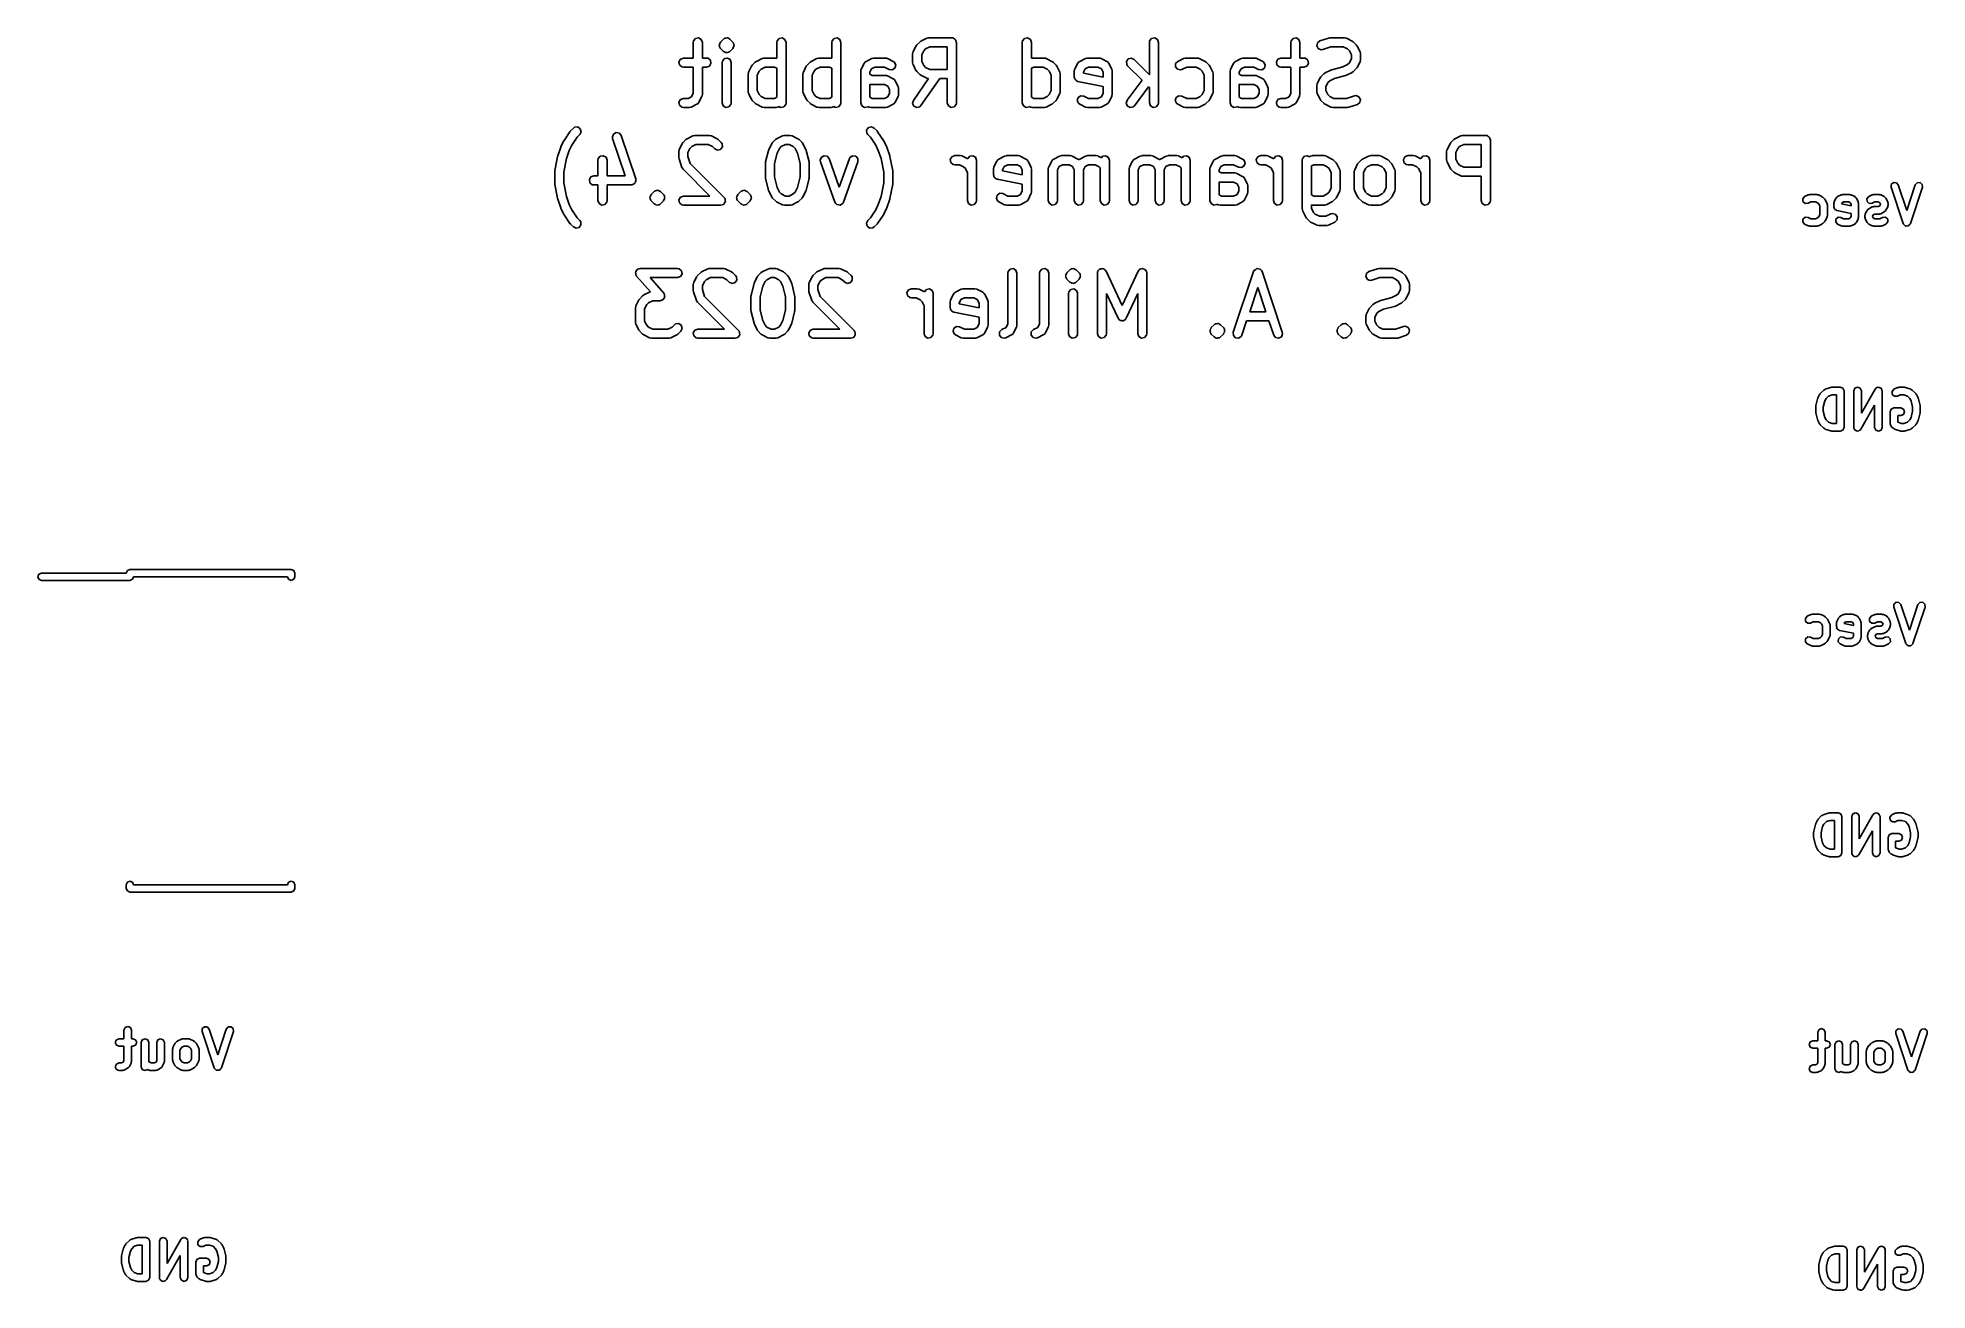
# Model space of a CAD drawing. Extents: x 83.8 to 114.9, y -109.2 to -88.6.
import ezdxf

# ---------------------------------------------------------------- set-up
doc = ezdxf.new("R2010")
doc.units = 0
doc.layers.add('BLACK', color=7, linetype='CONTINUOUS')

msp = doc.modelspace()

# ---------------------------------------------------------------- linework, layer by layer
at = {"layer": 'BLACK', "linetype": 'CONTINUOUS'}
for p, q in [((94.5679, -88.6474), (94.5724, -88.6217)), ((94.5679, -88.9057), (94.5679, -88.6474)), ((94.5724, -88.6217), (94.6054, -88.5824)), ((94.6054, -88.5824), (94.6559, -88.5735)), ((94.6559, -88.5735), (94.7003, -88.5992)), ((94.7003, -88.5992), (94.7179, -88.6474)), ((94.7179, -88.6474), (94.7179, -88.9057)), ((94.9967, -88.6885), (94.9996, -88.6823)), ((95.0018, -88.7073), (94.9967, -88.6885)), ((94.999, -88.6756), (95.0102, -88.6596)), ((94.9996, -88.6823), (94.999, -88.6756)), ((95.0035, -88.7267), (95.0018, -88.7073)), ((95.0091, -88.7348), (95.0035, -88.7267)), ((95.01, -88.738), (95.0091, -88.7348)), ((95.0127, -88.7399), (95.01, -88.738)), ((95.0102, -88.6596), (95.0184, -88.642)), ((95.0184, -88.748), (95.0127, -88.7399)), ((95.0184, -88.642), (95.066, -88.5943)), ((95.066, -88.7957), (95.0184, -88.748)), ((95.066, -88.5943), (95.0741, -88.5887)), ((95.0837, -88.8039), (95.066, -88.7957)), ((95.0741, -88.5887), (95.076, -88.5859)), ((95.076, -88.5859), (95.0792, -88.5851)), ((95.0792, -88.5851), (95.0794, -88.585)), ((95.0794, -88.585), (95.0815, -88.5824)), ((95.0815, -88.5824), (95.0835, -88.5821)), ((95.0835, -88.5821), (95.0874, -88.5794)), ((95.0996, -88.8151), (95.0837, -88.8039)), ((95.0874, -88.5794), (95.1068, -88.5777)), ((95.1031, -88.8148), (95.0996, -88.8151)), ((95.106, -88.8165), (95.1031, -88.8148)), ((95.1094, -88.8159), (95.106, -88.8165)), ((95.1068, -88.5777), (95.1256, -88.5727)), ((95.1125, -88.8173), (95.1094, -88.8159)), ((95.1313, -88.8123), (95.1125, -88.8173)), ((95.1256, -88.5727), (95.1287, -88.5741)), ((95.1287, -88.5741), (95.1321, -88.5735)), ((95.1507, -88.8106), (95.1313, -88.8123)), ((95.1321, -88.5735), (95.135, -88.5752)), ((95.135, -88.5752), (95.1385, -88.5749)), ((95.1385, -88.5749), (95.1544, -88.5861)), ((95.1546, -88.8079), (95.1507, -88.8106)), ((95.1544, -88.5861), (95.1721, -88.5943)), ((95.1565, -88.8076), (95.1546, -88.8079)), ((95.1587, -88.805), (95.1565, -88.8076)), ((95.1588, -88.8049), (95.1587, -88.805)), ((95.1621, -88.8041), (95.1588, -88.8049)), ((95.164, -88.8013), (95.1621, -88.8041)), ((95.1721, -88.7957), (95.164, -88.8013)), ((95.1721, -88.5943), (95.2197, -88.642)), ((95.2197, -88.748), (95.1721, -88.7957)), ((95.2197, -88.642), (95.2254, -88.6501)), ((95.2279, -88.7304), (95.2197, -88.748)), ((95.2254, -88.6501), (95.2281, -88.652)), ((95.2391, -88.7144), (95.2279, -88.7304)), ((95.2281, -88.652), (95.229, -88.6552)), ((95.229, -88.6552), (95.2346, -88.6633)), ((95.2346, -88.6633), (95.2363, -88.6827)), ((95.2363, -88.6827), (95.2414, -88.7015)), ((95.2414, -88.7015), (95.2385, -88.7077)), ((95.2385, -88.7077), (95.2391, -88.7144)), ((95.9488, -88.6474), (95.9533, -88.6217)), ((95.9488, -88.9093), (95.9488, -88.6474)), ((95.9533, -88.6217), (95.9863, -88.5824)), ((95.9863, -88.5824), (96.0368, -88.5735)), ((96.0368, -88.5735), (96.0813, -88.5992)), ((96.0813, -88.5992), (96.0988, -88.6474)), ((96.0988, -88.6474), (96.0988, -89.6474)), ((96.8536, -88.6474), (96.8581, -88.6217)), ((96.8536, -88.9093), (96.8536, -88.6474)), ((96.8581, -88.6217), (96.8911, -88.5824)), ((96.8911, -88.5824), (96.9416, -88.5735)), ((96.9416, -88.5735), (96.986, -88.5992)), ((96.986, -88.5992), (97.0036, -88.6474)), ((97.0036, -88.6474), (97.0036, -89.6474)), ((98.1869, -88.8379), (98.1914, -88.8122)), ((98.1914, -88.8122), (98.1943, -88.8088)), ((98.1943, -88.8088), (98.1948, -88.8043)), ((98.1948, -88.8043), (98.2424, -88.7091)), ((98.2424, -88.7091), (98.2558, -88.6911)), ((98.2558, -88.6911), (98.2565, -88.6896)), ((98.2565, -88.6896), (98.3041, -88.642)), ((98.3041, -88.642), (98.3225, -88.6291)), ((98.3225, -88.6291), (98.3236, -88.6279)), ((98.3236, -88.6279), (98.4188, -88.5803)), ((98.3712, -88.787), (98.3369, -88.8556)), ((98.4016, -88.7566), (98.3712, -88.787)), ((98.4701, -88.7224), (98.4016, -88.7566)), ((98.4188, -88.5803), (98.4438, -88.5729)), ((98.4438, -88.5729), (98.4482, -88.5739)), ((98.4482, -88.5739), (98.4524, -88.5724)), ((98.4524, -88.5724), (98.8333, -88.5724)), ((98.7583, -88.7224), (98.4701, -88.7224)), ((98.7583, -89.0962), (98.7583, -88.7224)), ((98.8333, -88.5724), (98.8431, -88.5741)), ((98.8431, -88.5741), (98.8464, -88.5735)), ((98.8464, -88.5735), (98.8492, -88.5752)), ((98.8492, -88.5752), (98.859, -88.5769)), ((98.859, -88.5769), (98.8739, -88.5894)), ((98.8739, -88.5894), (98.8908, -88.5992)), ((98.8908, -88.5992), (98.8931, -88.6055)), ((98.8931, -88.6055), (98.8983, -88.6099)), ((98.8983, -88.6099), (98.9017, -88.6291)), ((98.9017, -88.6291), (98.9083, -88.6474)), ((98.9083, -88.6474), (98.9083, -89.6474)), ((99.9964, -88.6474), (100.001, -88.6217)), ((99.9964, -89.6474), (99.9964, -88.6474)), ((100.001, -88.6217), (100.034, -88.5824)), ((100.034, -88.5824), (100.084, -88.5735)), ((100.084, -88.5735), (100.129, -88.5992)), ((100.129, -88.5992), (100.146, -88.6474)), ((100.146, -88.6474), (100.146, -88.9097)), ((102.092, -88.6474), (102.096, -88.6217)), ((102.092, -89.1806), (102.092, -88.6474)), ((102.096, -88.6217), (102.129, -88.5824)), ((102.129, -88.5824), (102.18, -88.5735)), ((102.18, -88.5735), (102.224, -88.5992)), ((102.224, -88.5992), (102.242, -88.6474)), ((102.242, -88.6474), (102.242, -89.6474)), ((104.425, -88.6474), (104.43, -88.6217)), ((104.425, -88.9057), (104.425, -88.6474)), ((104.43, -88.6217), (104.462, -88.5824)), ((104.462, -88.5824), (104.513, -88.5735)), ((104.513, -88.5735), (104.557, -88.5992)), ((104.557, -88.5992), (104.575, -88.6474)), ((104.575, -88.6474), (104.575, -88.9057)), ((104.854, -88.706), (104.865, -88.6557)), ((104.879, -88.7511), (104.854, -88.706)), ((104.865, -88.6557), (104.905, -88.6238)), ((104.927, -88.77), (104.879, -88.7511)), ((104.905, -88.6238), (105.048, -88.5762)), ((104.952, -88.7662), (104.927, -88.77)), ((105.084, -88.7224), (104.952, -88.7662)), ((105.048, -88.5762), (105.07, -88.5729)), ((105.07, -88.5729), (105.071, -88.5724)), ((105.071, -88.5724), (105.31, -88.5724)), ((105.292, -88.7224), (105.084, -88.7224)), ((105.36, -88.7566), (105.292, -88.7224)), ((105.31, -88.5724), (105.335, -88.5769)), ((105.335, -88.5769), (105.339, -88.5798)), ((105.339, -88.5798), (105.343, -88.5803)), ((105.343, -88.5803), (105.438, -88.6279)), ((105.391, -88.787), (105.36, -88.7566)), ((105.425, -88.8556), (105.391, -88.787)), ((105.438, -88.6279), (105.456, -88.6413)), ((105.456, -88.6413), (105.458, -88.642)), ((105.458, -88.642), (105.505, -88.6896)), ((105.505, -88.6896), (105.518, -88.7079)), ((105.518, -88.7079), (105.519, -88.7091)), ((105.519, -88.7091), (105.567, -88.8043)), ((105.567, -88.8043), (105.575, -88.8293)), ((105.575, -88.8293), (105.573, -88.8336)), ((94.3309, -88.9677), (94.3566, -88.9233)), ((94.3398, -89.0182), (94.3309, -88.9677)), ((94.3791, -89.0512), (94.3398, -89.0182)), ((94.3566, -88.9233), (94.4048, -88.9057)), ((94.4048, -89.0557), (94.3791, -89.0512)), ((94.4048, -88.9057), (94.5679, -88.9057)), ((94.5679, -89.0557), (94.4048, -89.0557)), ((94.5679, -89.4868), (94.5679, -89.0557)), ((94.7179, -88.9057), (94.7857, -88.9057)), ((94.7857, -89.0557), (94.7179, -89.0557)), ((94.7179, -89.0557), (94.7179, -89.5045)), ((94.7857, -88.9057), (94.8114, -88.9102)), ((94.8339, -89.0382), (94.7857, -89.0557)), ((94.8114, -88.9102), (94.8507, -88.9432)), ((94.8596, -88.9937), (94.8339, -89.0382)), ((94.8507, -88.9432), (94.8596, -88.9937)), ((95.044, -88.9807), (95.0486, -88.9551)), ((95.044, -89.6474), (95.044, -88.9807)), ((95.0486, -88.9551), (95.0815, -88.9158)), ((95.0815, -88.9158), (95.1321, -88.9069)), ((95.1321, -88.9069), (95.1765, -88.9325)), ((95.1765, -88.9325), (95.194, -88.9807)), ((95.194, -88.9807), (95.194, -89.6474)), ((95.4771, -89.1455), (95.48, -89.1421)), ((95.48, -89.1421), (95.4805, -89.1376)), ((95.4805, -89.1376), (95.5282, -89.0424)), ((95.5282, -89.0424), (95.5415, -89.0244)), ((95.5415, -89.0244), (95.5422, -89.0229)), ((95.5422, -89.0229), (95.5898, -88.9753)), ((95.5898, -88.9753), (95.6082, -88.9624)), ((95.6082, -88.9624), (95.6093, -88.9613)), ((95.6093, -88.9613), (95.7046, -88.9136)), ((95.6569, -89.1204), (95.6226, -89.1889)), ((95.6873, -89.09), (95.6569, -89.1204)), ((95.7558, -89.0557), (95.6873, -89.09)), ((95.7046, -88.9136), (95.7295, -88.9062)), ((95.7295, -88.9062), (95.7339, -88.9072)), ((95.7339, -88.9072), (95.7381, -88.9057)), ((95.7381, -88.9057), (95.9286, -88.9057)), ((95.9109, -89.0557), (95.7558, -89.0557)), ((95.9488, -89.0747), (95.9109, -89.0557)), ((95.9286, -88.9057), (95.9488, -88.9093)), ((95.9488, -89.5534), (95.9488, -89.0747)), ((96.3819, -89.1455), (96.3848, -89.1421)), ((96.3848, -89.1421), (96.3853, -89.1376)), ((96.3853, -89.1376), (96.4329, -89.0424)), ((96.4329, -89.0424), (96.4463, -89.0244)), ((96.4463, -89.0244), (96.447, -89.0229)), ((96.447, -89.0229), (96.4946, -88.9753)), ((96.4946, -88.9753), (96.513, -88.9624)), ((96.513, -88.9624), (96.5141, -88.9613)), ((96.5141, -88.9613), (96.6093, -88.9136)), ((96.5616, -89.1204), (96.5274, -89.1889)), ((96.592, -89.09), (96.5616, -89.1204)), ((96.6606, -89.0557), (96.592, -89.09)), ((96.6093, -88.9136), (96.6343, -88.9062)), ((96.6343, -88.9062), (96.6386, -88.9072)), ((96.6386, -88.9072), (96.6429, -88.9057)), ((96.6429, -88.9057), (96.8333, -88.9057)), ((96.8156, -89.0557), (96.6606, -89.0557)), ((96.8536, -89.0747), (96.8156, -89.0557)), ((96.8333, -88.9057), (96.8536, -88.9093)), ((96.8536, -89.5534), (96.8536, -89.0747)), ((97.3298, -89.1236), (97.3343, -89.0979)), ((97.3298, -89.6474), (97.3298, -89.1236)), ((97.3343, -89.0979), (97.3372, -89.0945)), ((97.3372, -89.0945), (97.3377, -89.09)), ((97.3377, -89.09), (97.3853, -88.9948)), ((97.3853, -88.9948), (97.4008, -88.9739)), ((97.4008, -88.9739), (97.4111, -88.9694)), ((97.4111, -88.9694), (97.4188, -88.9613)), ((97.4188, -88.9613), (97.5141, -88.9136)), ((97.5083, -89.0842), (97.4798, -89.1413)), ((97.4798, -89.1413), (97.4798, -89.1725)), ((97.5653, -89.0557), (97.5083, -89.0842)), ((97.5141, -88.9136), (97.539, -88.9062)), ((97.539, -88.9062), (97.5434, -88.9072)), ((97.5434, -88.9072), (97.5476, -88.9057)), ((97.5476, -88.9057), (97.7381, -88.9057)), ((97.7204, -89.0557), (97.5653, -89.0557)), ((97.7998, -89.0954), (97.7204, -89.0557)), ((97.7381, -88.9057), (97.7637, -88.9102)), ((97.7637, -88.9102), (97.7672, -88.9131)), ((97.7672, -88.9131), (97.7716, -88.9136)), ((97.7716, -88.9136), (97.8669, -88.9613)), ((97.8508, -89.1013), (97.7998, -89.0954)), ((97.8936, -89.073), (97.8508, -89.1013)), ((97.8669, -88.9613), (97.8878, -88.9768)), ((97.8878, -88.9768), (97.9082, -89.0238)), ((97.9082, -89.0238), (97.8936, -89.073)), ((98.1869, -88.9807), (98.1869, -88.8379)), ((98.1884, -88.9849), (98.1869, -88.9807)), ((98.1874, -88.9893), (98.1884, -88.9849)), ((98.1948, -89.0143), (98.1874, -88.9893)), ((98.2424, -89.1095), (98.1948, -89.0143)), ((98.2436, -89.1106), (98.2424, -89.1095)), ((98.2565, -89.129), (98.2436, -89.1106)), ((98.3041, -89.1766), (98.2565, -89.129)), ((98.3369, -88.8556), (98.3369, -88.963)), ((98.3369, -88.963), (98.3712, -89.0315)), ((98.3712, -89.0315), (98.4016, -89.0619)), ((98.4016, -89.0619), (98.4701, -89.0962)), ((98.4701, -89.0962), (98.7583, -89.0962)), ((100.146, -88.9097), (100.158, -88.9062)), ((100.184, -89.0557), (100.146, -89.0747)), ((100.146, -89.0747), (100.146, -89.5534)), ((100.158, -88.9062), (100.162, -88.9072)), ((100.162, -88.9072), (100.167, -88.9057)), ((100.167, -88.9057), (100.357, -88.9057)), ((100.339, -89.0557), (100.184, -89.0557)), ((100.408, -89.09), (100.339, -89.0557)), ((100.357, -88.9057), (100.383, -88.9102)), ((100.383, -88.9102), (100.386, -88.9131)), ((100.386, -88.9131), (100.391, -88.9136)), ((100.391, -88.9136), (100.486, -88.9613)), ((100.438, -89.1204), (100.408, -89.09)), ((100.473, -89.1889), (100.438, -89.1204)), ((100.486, -88.9613), (100.504, -88.9746)), ((100.504, -88.9746), (100.505, -88.9753)), ((100.505, -88.9753), (100.553, -89.0229)), ((100.553, -89.0229), (100.566, -89.0413)), ((100.566, -89.0413), (100.567, -89.0424)), ((100.567, -89.0424), (100.615, -89.1376)), ((100.615, -89.1376), (100.622, -89.1626)), ((100.854, -89.1236), (100.858, -89.0979)), ((100.854, -89.2188), (100.854, -89.1236)), ((100.858, -89.0979), (100.861, -89.0945)), ((100.861, -89.09), (100.909, -88.9948)), ((100.861, -89.0945), (100.861, -89.09)), ((100.909, -88.9948), (100.925, -88.9739)), ((100.925, -88.9739), (100.935, -88.9694)), ((100.935, -88.9694), (100.943, -88.9613)), ((100.943, -88.9613), (101.038, -88.9136)), ((101.032, -89.0842), (101.004, -89.1413)), ((101.004, -89.1413), (101.004, -89.1573)), ((101.089, -89.0557), (101.032, -89.0842)), ((101.038, -88.9136), (101.063, -88.9062)), ((101.063, -88.9062), (101.067, -88.9072)), ((101.067, -88.9072), (101.071, -88.9057)), ((101.071, -88.9057), (101.262, -88.9057)), ((101.244, -89.0557), (101.089, -89.0557)), ((101.301, -89.0842), (101.244, -89.0557)), ((101.262, -88.9057), (101.288, -88.9102)), ((101.288, -88.9102), (101.291, -88.9131)), ((101.291, -88.9131), (101.295, -88.9136)), ((101.295, -88.9136), (101.391, -88.9613)), ((101.33, -89.1413), (101.301, -89.0842)), ((101.33, -89.2226), (101.33, -89.1413)), ((101.391, -88.9613), (101.412, -88.9768)), ((101.412, -88.9768), (101.416, -88.9871)), ((101.416, -88.9871), (101.424, -88.9948)), ((101.424, -88.9948), (101.472, -89.09)), ((101.472, -89.09), (101.479, -89.115)), ((101.479, -89.115), (101.478, -89.1194)), ((101.478, -89.1194), (101.48, -89.1236)), ((101.48, -89.1236), (101.48, -89.5045)), ((101.713, -88.9613), (101.743, -88.9193)), ((101.718, -89.0124), (101.713, -88.9613)), ((101.733, -89.0337), (101.718, -89.0124)), ((101.972, -89.2735), (101.733, -89.0337)), ((101.743, -88.9193), (101.792, -88.906)), ((101.792, -88.906), (101.839, -88.9277)), ((101.839, -88.9277), (102.092, -89.1806)), ((102.523, -89.0497), (102.526, -88.9985)), ((102.554, -89.0909), (102.523, -89.0497)), ((102.526, -88.9985), (102.562, -88.9613)), ((102.604, -89.1028), (102.554, -89.0909)), ((102.562, -88.9613), (102.657, -88.9136)), ((102.629, -89.0954), (102.604, -89.1028)), ((102.708, -89.0557), (102.629, -89.0954)), ((102.657, -88.9136), (102.682, -88.9062)), ((102.682, -88.9062), (102.686, -88.9072)), ((102.686, -88.9072), (102.69, -88.9057)), ((102.69, -88.9057), (102.881, -88.9057)), ((102.863, -89.0557), (102.708, -89.0557)), ((102.932, -89.09), (102.863, -89.0557)), ((102.881, -88.9057), (102.907, -88.9102)), ((102.907, -88.9102), (102.91, -88.9131)), ((102.91, -88.9131), (102.914, -88.9136)), ((102.914, -88.9136), (103.01, -88.9613)), ((102.962, -89.1204), (102.932, -89.09)), ((102.996, -89.1889), (102.962, -89.1204)), ((103.01, -88.9613), (103.028, -88.9746)), ((103.028, -88.9746), (103.029, -88.9753)), ((103.029, -88.9753), (103.077, -89.0229)), ((103.077, -89.0229), (103.09, -89.0413)), ((103.09, -89.0413), (103.091, -89.0424)), ((103.091, -89.0424), (103.139, -89.1376)), ((103.139, -89.1376), (103.146, -89.1626)), ((103.425, -89.1236), (103.43, -89.0979)), ((103.425, -89.6474), (103.425, -89.1236)), ((103.43, -89.0979), (103.432, -89.0945)), ((103.432, -89.0945), (103.433, -89.09)), ((103.433, -89.09), (103.481, -88.9948)), ((103.481, -88.9948), (103.496, -88.9739)), ((103.496, -88.9739), (103.506, -88.9694)), ((103.506, -88.9694), (103.514, -88.9613)), ((103.514, -88.9613), (103.609, -88.9136)), ((103.604, -89.0842), (103.575, -89.1413)), ((103.575, -89.1413), (103.575, -89.1725)), ((103.661, -89.0557), (103.604, -89.0842)), ((103.609, -88.9136), (103.634, -88.9062)), ((103.634, -88.9062), (103.639, -88.9072)), ((103.639, -88.9072), (103.643, -88.9057)), ((103.643, -88.9057), (103.833, -88.9057)), ((103.816, -89.0557), (103.661, -89.0557)), ((103.895, -89.0954), (103.816, -89.0557)), ((103.833, -88.9057), (103.859, -88.9102)), ((103.859, -88.9102), (103.862, -88.9131)), ((103.862, -88.9131), (103.867, -88.9136)), ((103.867, -88.9136), (103.962, -88.9613)), ((103.946, -89.1013), (103.895, -89.0954)), ((103.989, -89.073), (103.946, -89.1013)), ((103.962, -88.9613), (103.983, -88.9768)), ((103.983, -88.9768), (104.003, -89.0238)), ((104.003, -89.0238), (103.989, -89.073)), ((104.188, -88.9677), (104.214, -88.9233)), ((104.197, -89.0182), (104.188, -88.9677)), ((104.236, -89.0512), (104.197, -89.0182)), ((104.214, -88.9233), (104.262, -88.9057)), ((104.262, -89.0557), (104.236, -89.0512)), ((104.262, -88.9057), (104.425, -88.9057)), ((104.425, -89.0557), (104.262, -89.0557)), ((104.425, -89.4868), (104.425, -89.0557)), ((104.575, -88.9057), (104.643, -88.9057)), ((104.643, -89.0557), (104.575, -89.0557)), ((104.575, -89.0557), (104.575, -89.5045)), ((104.643, -88.9057), (104.669, -88.9102)), ((104.691, -89.0382), (104.643, -89.0557)), ((104.669, -88.9102), (104.708, -88.9432)), ((104.717, -88.9937), (104.691, -89.0382)), ((104.708, -88.9432), (104.717, -88.9937)), ((104.99, -89.1517), (105.086, -89.1041)), ((105.086, -89.1041), (105.098, -89.1004)), ((105.098, -89.1004), (105.101, -89.0984)), ((105.101, -89.0984), (105.283, -89.0528)), ((105.283, -89.0528), (105.36, -89.0143)), ((105.438, -89.143), (105.343, -89.1907)), ((105.36, -89.0143), (105.391, -88.9839)), ((105.391, -88.9839), (105.425, -88.9154)), ((105.425, -88.9154), (105.425, -88.8556)), ((105.439, -89.1418), (105.438, -89.143)), ((105.458, -89.129), (105.439, -89.1418)), ((105.505, -89.0814), (105.458, -89.129)), ((105.506, -89.0799), (105.505, -89.0814)), ((105.519, -89.0619), (105.506, -89.0799)), ((105.567, -88.9666), (105.519, -89.0619)), ((105.568, -88.9622), (105.567, -88.9666)), ((105.57, -88.9587), (105.568, -88.9622)), ((105.575, -88.9331), (105.57, -88.9587)), ((105.573, -88.8336), (105.575, -88.8379)), ((105.575, -88.8379), (105.575, -88.9331)), ((95.4726, -89.1712), (95.4771, -89.1455)), ((95.4726, -89.4569), (95.4726, -89.1712)), ((95.6226, -89.1889), (95.6226, -89.4392)), ((95.6226, -89.4392), (95.6569, -89.5077)), ((96.3774, -89.1712), (96.3819, -89.1455)), ((96.3774, -89.4569), (96.3774, -89.1712)), ((96.5274, -89.1889), (96.5274, -89.4392)), ((96.5274, -89.4392), (96.5616, -89.5077)), ((97.4798, -89.1725), (97.5177, -89.1914)), ((97.5, -89.3414), (97.4798, -89.3379)), ((97.4798, -89.3379), (97.4798, -89.5534)), ((97.7204, -89.3414), (97.5, -89.3414)), ((97.5177, -89.1914), (97.7381, -89.1914)), ((97.7774, -89.3699), (97.7204, -89.3414)), ((97.7381, -89.1914), (97.7637, -89.196)), ((97.7637, -89.196), (97.7672, -89.1988)), ((97.7672, -89.1988), (97.7716, -89.1993)), ((97.7716, -89.1993), (97.8669, -89.247)), ((97.806, -89.427), (97.7774, -89.3699)), ((97.806, -89.4868), (97.806, -89.427)), ((97.8669, -89.247), (97.8878, -89.2625)), ((97.8878, -89.2625), (97.8923, -89.2728)), ((97.8923, -89.2728), (97.9004, -89.2805)), ((97.9004, -89.2805), (97.948, -89.3757)), ((97.948, -89.3757), (97.9555, -89.4007)), ((97.9555, -89.4007), (97.9544, -89.4051)), ((97.9544, -89.4051), (97.956, -89.4093)), ((97.956, -89.4093), (97.956, -89.5045)), ((98.2005, -89.6044), (98.4513, -89.246)), ((98.3056, -89.1773), (98.3041, -89.1766)), ((98.3236, -89.1907), (98.3056, -89.1773)), ((98.6343, -89.2462), (98.3233, -89.6904)), ((98.4188, -89.2383), (98.3236, -89.1907)), ((98.4233, -89.2388), (98.4188, -89.2383)), ((98.4267, -89.2417), (98.4233, -89.2388)), ((98.4513, -89.246), (98.4267, -89.2417)), ((98.7583, -89.2462), (98.6343, -89.2462)), ((98.7583, -89.6474), (98.7583, -89.2462)), ((100.438, -89.5077), (100.473, -89.4392)), ((100.473, -89.4392), (100.473, -89.1889)), ((100.622, -89.1626), (100.621, -89.167)), ((100.621, -89.167), (100.623, -89.1712)), ((100.623, -89.1712), (100.623, -89.4569)), ((100.858, -89.2305), (100.854, -89.2188)), ((100.858, -89.2428), (100.858, -89.2305)), ((100.866, -89.2538), (100.858, -89.2428)), ((100.871, -89.267), (100.866, -89.2538)), ((100.882, -89.2732), (100.871, -89.267)), ((100.89, -89.2829), (100.882, -89.2732)), ((100.914, -89.2924), (100.89, -89.2829)), ((101.33, -89.3755), (100.914, -89.2924)), ((101.004, -89.1573), (101.33, -89.2226)), ((101.33, -89.4868), (101.33, -89.3755)), ((101.726, -89.6024), (101.972, -89.2735)), ((102.08, -89.3806), (101.846, -89.6924)), ((102.092, -89.3927), (102.08, -89.3806)), ((102.092, -89.6474), (102.092, -89.3927)), ((102.962, -89.5077), (102.996, -89.4392)), ((102.996, -89.4392), (102.996, -89.1889)), ((103.146, -89.1626), (103.145, -89.167)), ((103.145, -89.167), (103.146, -89.1712)), ((103.146, -89.1712), (103.146, -89.4569)), ((103.575, -89.1725), (103.613, -89.1914)), ((103.595, -89.3414), (103.575, -89.3379)), ((103.575, -89.3379), (103.575, -89.5534)), ((103.816, -89.3414), (103.595, -89.3414)), ((103.613, -89.1914), (103.833, -89.1914)), ((103.873, -89.3699), (103.816, -89.3414)), ((103.833, -89.1914), (103.859, -89.196)), ((103.859, -89.196), (103.862, -89.1988)), ((103.862, -89.1988), (103.867, -89.1993)), ((103.867, -89.1993), (103.962, -89.247)), ((103.901, -89.427), (103.873, -89.3699)), ((103.901, -89.4868), (103.901, -89.427)), ((103.962, -89.247), (103.983, -89.2625)), ((103.983, -89.2625), (103.987, -89.2728)), ((103.987, -89.2728), (103.996, -89.2805)), ((103.996, -89.2805), (104.043, -89.3757)), ((104.043, -89.3757), (104.051, -89.4007)), ((104.051, -89.4007), (104.05, -89.4051)), ((104.05, -89.4051), (104.051, -89.4093)), ((104.051, -89.4093), (104.051, -89.5045)), ((104.854, -89.3617), (104.858, -89.336)), ((104.854, -89.4569), (104.854, -89.3617)), ((104.858, -89.336), (104.861, -89.3326)), ((104.861, -89.3281), (104.909, -89.2329)), ((104.861, -89.3326), (104.861, -89.3281)), ((104.909, -89.2329), (104.922, -89.2149)), ((104.922, -89.2149), (104.923, -89.2134)), ((104.923, -89.2134), (104.971, -89.1658)), ((104.971, -89.1658), (104.989, -89.1529)), ((104.989, -89.1529), (104.99, -89.1517)), ((105.038, -89.3109), (105.004, -89.3794)), ((105.004, -89.3794), (105.004, -89.4392)), ((105.004, -89.4392), (105.038, -89.5077)), ((105.068, -89.2804), (105.038, -89.3109)), ((105.145, -89.242), (105.068, -89.2804)), ((105.328, -89.1963), (105.145, -89.242)), ((105.331, -89.1943), (105.328, -89.1963)), ((105.343, -89.1907), (105.331, -89.1943)), ((94.3309, -89.6344), (94.3566, -89.5899)), ((94.3398, -89.6849), (94.3309, -89.6344)), ((94.3791, -89.7179), (94.3398, -89.6849)), ((94.3566, -89.5899), (94.4048, -89.5724)), ((94.4048, -89.7224), (94.3791, -89.7179)), ((94.4048, -89.5724), (94.4823, -89.5724)), ((94.5, -89.7224), (94.4048, -89.7224)), ((94.4823, -89.5724), (94.5393, -89.5439)), ((94.5042, -89.7208), (94.5, -89.7224)), ((94.5086, -89.7219), (94.5042, -89.7208)), ((94.5335, -89.7145), (94.5086, -89.7219)), ((94.6288, -89.6668), (94.5335, -89.7145)), ((94.5393, -89.5439), (94.5679, -89.4868)), ((94.6365, -89.6587), (94.6288, -89.6668)), ((94.6468, -89.6542), (94.6365, -89.6587)), ((94.6623, -89.6333), (94.6468, -89.6542)), ((94.7099, -89.5381), (94.6623, -89.6333)), ((94.7105, -89.5336), (94.7099, -89.5381)), ((94.7133, -89.5302), (94.7105, -89.5336)), ((94.7179, -89.5045), (94.7133, -89.5302)), ((95.0616, -89.6956), (95.044, -89.6474)), ((95.106, -89.7212), (95.0616, -89.6956)), ((95.1565, -89.7123), (95.106, -89.7212)), ((95.1895, -89.673), (95.1565, -89.7123)), ((95.194, -89.6474), (95.1895, -89.673)), ((95.4742, -89.4611), (95.4726, -89.4569)), ((95.4731, -89.4655), (95.4742, -89.4611)), ((95.4805, -89.4904), (95.4731, -89.4655)), ((95.5282, -89.5857), (95.4805, -89.4904)), ((95.5293, -89.5868), (95.5282, -89.5857)), ((95.5422, -89.6052), (95.5293, -89.5868)), ((95.5898, -89.6528), (95.5422, -89.6052)), ((95.5913, -89.6535), (95.5898, -89.6528)), ((95.6093, -89.6668), (95.5913, -89.6535)), ((95.7046, -89.7145), (95.6093, -89.6668)), ((95.6569, -89.5077), (95.6873, -89.5381)), ((95.6873, -89.5381), (95.7558, -89.5724)), ((95.709, -89.715), (95.7046, -89.7145)), ((95.7124, -89.7179), (95.709, -89.715)), ((95.7381, -89.7224), (95.7124, -89.7179)), ((95.9286, -89.7224), (95.7381, -89.7224)), ((95.7558, -89.5724), (95.9109, -89.5724)), ((95.9109, -89.5724), (95.9488, -89.5534)), ((95.9328, -89.7208), (95.9286, -89.7224)), ((95.9371, -89.7219), (95.9328, -89.7208)), ((95.9621, -89.7145), (95.9371, -89.7219)), ((95.9819, -89.7046), (95.9621, -89.7145)), ((96.0108, -89.7212), (95.9819, -89.7046)), ((96.0613, -89.7123), (96.0108, -89.7212)), ((96.0943, -89.673), (96.0613, -89.7123)), ((96.0988, -89.6474), (96.0943, -89.673)), ((96.3789, -89.4611), (96.3774, -89.4569)), ((96.3779, -89.4655), (96.3789, -89.4611)), ((96.3853, -89.4904), (96.3779, -89.4655)), ((96.4329, -89.5857), (96.3853, -89.4904)), ((96.4341, -89.5868), (96.4329, -89.5857)), ((96.447, -89.6052), (96.4341, -89.5868)), ((96.4946, -89.6528), (96.447, -89.6052)), ((96.4961, -89.6535), (96.4946, -89.6528)), ((96.5141, -89.6668), (96.4961, -89.6535)), ((96.6093, -89.7145), (96.5141, -89.6668)), ((96.5616, -89.5077), (96.592, -89.5381)), ((96.592, -89.5381), (96.6606, -89.5724)), ((96.6138, -89.715), (96.6093, -89.7145)), ((96.6172, -89.7179), (96.6138, -89.715)), ((96.6429, -89.7224), (96.6172, -89.7179)), ((96.8333, -89.7224), (96.6429, -89.7224)), ((96.6606, -89.5724), (96.8156, -89.5724)), ((96.8156, -89.5724), (96.8536, -89.5534)), ((96.8375, -89.7208), (96.8333, -89.7224)), ((96.8419, -89.7219), (96.8375, -89.7208)), ((96.8669, -89.7145), (96.8419, -89.7219)), ((96.8867, -89.7046), (96.8669, -89.7145)), ((96.9155, -89.7212), (96.8867, -89.7046)), ((96.9661, -89.7123), (96.9155, -89.7212)), ((96.999, -89.673), (96.9661, -89.7123)), ((97.0036, -89.6474), (96.999, -89.673)), ((97.3473, -89.6956), (97.3298, -89.6474)), ((97.3917, -89.7212), (97.3473, -89.6956)), ((97.4423, -89.7123), (97.3917, -89.7212)), ((97.4482, -89.7053), (97.4423, -89.7123)), ((97.4665, -89.7145), (97.4482, -89.7053)), ((97.4709, -89.715), (97.4665, -89.7145)), ((97.4743, -89.7179), (97.4709, -89.715)), ((97.5, -89.7224), (97.4743, -89.7179)), ((97.4798, -89.5534), (97.5177, -89.5724)), ((97.7381, -89.7224), (97.5, -89.7224)), ((97.5177, -89.5724), (97.7204, -89.5724)), ((97.7204, -89.5724), (97.7774, -89.5439)), ((97.7423, -89.7208), (97.7381, -89.7224)), ((97.7467, -89.7219), (97.7423, -89.7208)), ((97.7716, -89.7145), (97.7467, -89.7219)), ((97.8669, -89.6668), (97.7716, -89.7145)), ((97.7774, -89.5439), (97.806, -89.4868)), ((97.8746, -89.6587), (97.8669, -89.6668)), ((97.8849, -89.6542), (97.8746, -89.6587)), ((97.9004, -89.6333), (97.8849, -89.6542)), ((97.948, -89.5381), (97.9004, -89.6333)), ((97.9485, -89.5336), (97.948, -89.5381)), ((97.9514, -89.5302), (97.9485, -89.5336)), ((97.956, -89.5045), (97.9514, -89.5302)), ((98.1872, -89.6539), (98.2005, -89.6044)), ((98.2089, -89.7004), (98.1872, -89.6539)), ((98.2554, -89.7221), (98.2089, -89.7004)), ((98.3049, -89.7088), (98.2554, -89.7221)), ((98.3233, -89.6904), (98.3049, -89.7088)), ((98.7759, -89.6956), (98.7583, -89.6474)), ((98.8203, -89.7212), (98.7759, -89.6956)), ((98.8708, -89.7123), (98.8203, -89.7212)), ((98.9038, -89.673), (98.8708, -89.7123)), ((98.9083, -89.6474), (98.9038, -89.673)), ((100.014, -89.6956), (99.9964, -89.6474)), ((100.058, -89.7212), (100.014, -89.6956)), ((100.109, -89.7123), (100.058, -89.7212)), ((100.115, -89.7053), (100.109, -89.7123)), ((100.133, -89.7145), (100.115, -89.7053)), ((100.138, -89.715), (100.133, -89.7145)), ((100.141, -89.7179), (100.138, -89.715)), ((100.167, -89.7224), (100.141, -89.7179)), ((100.146, -89.5534), (100.184, -89.5724)), ((100.357, -89.7224), (100.167, -89.7224)), ((100.184, -89.5724), (100.339, -89.5724)), ((100.339, -89.5724), (100.408, -89.5381)), ((100.361, -89.7208), (100.357, -89.7224)), ((100.366, -89.7219), (100.361, -89.7208)), ((100.391, -89.7145), (100.366, -89.7219)), ((100.486, -89.6668), (100.391, -89.7145)), ((100.408, -89.5381), (100.438, -89.5077)), ((100.487, -89.6657), (100.486, -89.6668)), ((100.505, -89.6528), (100.487, -89.6657)), ((100.553, -89.6052), (100.505, -89.6528)), ((100.554, -89.6037), (100.553, -89.6052)), ((100.567, -89.5857), (100.554, -89.6037)), ((100.615, -89.4904), (100.567, -89.5857)), ((100.618, -89.4826), (100.615, -89.486)), ((100.615, -89.486), (100.615, -89.4904)), ((100.623, -89.4569), (100.618, -89.4826)), ((100.901, -89.6043), (100.916, -89.5551)), ((100.922, -89.6513), (100.901, -89.6043)), ((100.916, -89.5551), (100.959, -89.5268)), ((100.943, -89.6668), (100.922, -89.6513)), ((101.038, -89.7145), (100.943, -89.6668)), ((100.959, -89.5268), (101.01, -89.5327)), ((101.01, -89.5327), (101.089, -89.5724)), ((101.042, -89.715), (101.038, -89.7145)), ((101.046, -89.7179), (101.042, -89.715)), ((101.071, -89.7224), (101.046, -89.7179)), ((101.262, -89.7224), (101.071, -89.7224)), ((101.089, -89.5724), (101.244, -89.5724)), ((101.244, -89.5724), (101.301, -89.5439)), ((101.266, -89.7208), (101.262, -89.7224)), ((101.27, -89.7219), (101.266, -89.7208)), ((101.295, -89.7145), (101.27, -89.7219)), ((101.391, -89.6668), (101.295, -89.7145)), ((101.301, -89.5439), (101.33, -89.4868)), ((101.398, -89.6587), (101.391, -89.6668)), ((101.409, -89.6542), (101.398, -89.6587)), ((101.424, -89.6333), (101.409, -89.6542)), ((101.472, -89.5381), (101.424, -89.6333)), ((101.475, -89.5302), (101.472, -89.5336)), ((101.472, -89.5336), (101.472, -89.5381)), ((101.48, -89.5045), (101.475, -89.5302)), ((101.711, -89.6515), (101.726, -89.6024)), ((101.731, -89.6987), (101.711, -89.6515)), ((101.777, -89.7218), (101.731, -89.6987)), ((101.827, -89.7102), (101.777, -89.7218)), ((101.846, -89.6924), (101.827, -89.7102)), ((102.109, -89.6956), (102.092, -89.6474)), ((102.154, -89.7212), (102.109, -89.6956)), ((102.204, -89.7123), (102.154, -89.7212)), ((102.237, -89.673), (102.204, -89.7123)), ((102.242, -89.6474), (102.237, -89.673)), ((102.52, -89.6043), (102.535, -89.5551)), ((102.541, -89.6513), (102.52, -89.6043)), ((102.535, -89.5551), (102.578, -89.5268)), ((102.562, -89.6668), (102.541, -89.6513)), ((102.657, -89.7145), (102.562, -89.6668)), ((102.578, -89.5268), (102.629, -89.5327)), ((102.629, -89.5327), (102.708, -89.5724)), ((102.661, -89.715), (102.657, -89.7145)), ((102.665, -89.7179), (102.661, -89.715)), ((102.69, -89.7224), (102.665, -89.7179)), ((102.881, -89.7224), (102.69, -89.7224)), ((102.708, -89.5724), (102.863, -89.5724)), ((102.863, -89.5724), (102.932, -89.5381)), ((102.885, -89.7208), (102.881, -89.7224)), ((102.89, -89.7219), (102.885, -89.7208)), ((102.914, -89.7145), (102.89, -89.7219)), ((103.01, -89.6668), (102.914, -89.7145)), ((102.932, -89.5381), (102.962, -89.5077)), ((103.011, -89.6657), (103.01, -89.6668)), ((103.029, -89.6528), (103.011, -89.6657)), ((103.077, -89.6052), (103.029, -89.6528)), ((103.078, -89.6037), (103.077, -89.6052)), ((103.091, -89.5857), (103.078, -89.6037)), ((103.139, -89.4904), (103.091, -89.5857)), ((103.142, -89.4826), (103.139, -89.486)), ((103.139, -89.486), (103.139, -89.4904)), ((103.146, -89.4569), (103.142, -89.4826)), ((103.443, -89.6956), (103.425, -89.6474)), ((103.487, -89.7212), (103.443, -89.6956)), ((103.537, -89.7123), (103.487, -89.7212)), ((103.543, -89.7053), (103.537, -89.7123)), ((103.562, -89.7145), (103.543, -89.7053)), ((103.566, -89.715), (103.562, -89.7145)), ((103.57, -89.7179), (103.566, -89.715)), ((103.595, -89.7224), (103.57, -89.7179)), ((103.575, -89.5534), (103.613, -89.5724)), ((103.833, -89.7224), (103.595, -89.7224)), ((103.613, -89.5724), (103.816, -89.5724)), ((103.816, -89.5724), (103.873, -89.5439)), ((103.838, -89.7208), (103.833, -89.7224)), ((103.842, -89.7219), (103.838, -89.7208)), ((103.867, -89.7145), (103.842, -89.7219)), ((103.962, -89.6668), (103.867, -89.7145)), ((103.873, -89.5439), (103.901, -89.4868)), ((103.97, -89.6587), (103.962, -89.6668)), ((103.98, -89.6542), (103.97, -89.6587)), ((103.996, -89.6333), (103.98, -89.6542)), ((104.043, -89.5381), (103.996, -89.6333)), ((104.044, -89.5336), (104.043, -89.5381)), ((104.047, -89.5302), (104.044, -89.5336)), ((104.051, -89.5045), (104.047, -89.5302)), ((104.188, -89.6344), (104.214, -89.5899)), ((104.197, -89.6849), (104.188, -89.6344)), ((104.236, -89.7179), (104.197, -89.6849)), ((104.214, -89.5899), (104.262, -89.5724)), ((104.262, -89.7224), (104.236, -89.7179)), ((104.262, -89.5724), (104.339, -89.5724)), ((104.357, -89.7224), (104.262, -89.7224)), ((104.339, -89.5724), (104.396, -89.5439)), ((104.361, -89.7208), (104.357, -89.7224)), ((104.366, -89.7219), (104.361, -89.7208)), ((104.391, -89.7145), (104.366, -89.7219)), ((104.486, -89.6668), (104.391, -89.7145)), ((104.396, -89.5439), (104.425, -89.4868)), ((104.494, -89.6587), (104.486, -89.6668)), ((104.504, -89.6542), (104.494, -89.6587)), ((104.519, -89.6333), (104.504, -89.6542)), ((104.567, -89.5381), (104.519, -89.6333)), ((104.568, -89.5336), (104.567, -89.5381)), ((104.57, -89.5302), (104.568, -89.5336)), ((104.575, -89.5045), (104.57, -89.5302)), ((104.855, -89.4611), (104.854, -89.4569)), ((104.854, -89.4655), (104.855, -89.4611)), ((104.861, -89.4904), (104.854, -89.4655)), ((104.909, -89.5857), (104.861, -89.4904)), ((104.91, -89.5868), (104.909, -89.5857)), ((104.923, -89.6052), (104.91, -89.5868)), ((104.971, -89.6528), (104.923, -89.6052)), ((104.972, -89.6535), (104.971, -89.6528)), ((104.99, -89.6668), (104.972, -89.6535)), ((105.086, -89.7145), (104.99, -89.6668)), ((105.038, -89.5077), (105.068, -89.5381)), ((105.068, -89.5381), (105.137, -89.5724)), ((105.09, -89.715), (105.086, -89.7145)), ((105.093, -89.7179), (105.09, -89.715)), ((105.119, -89.7224), (105.093, -89.7179)), ((105.357, -89.7224), (105.119, -89.7224)), ((105.137, -89.5724), (105.345, -89.5724)), ((105.345, -89.5724), (105.476, -89.5286)), ((105.359, -89.7218), (105.357, -89.7224)), ((105.381, -89.7185), (105.359, -89.7218)), ((105.524, -89.6709), (105.381, -89.7185)), ((105.476, -89.5286), (105.502, -89.5248)), ((105.502, -89.5248), (105.55, -89.5436)), ((105.564, -89.639), (105.524, -89.6709)), ((105.55, -89.5436), (105.574, -89.5888)), ((105.574, -89.5888), (105.564, -89.639)), ((92.5422, -90.1091), (92.5898, -90.0615)), ((92.5898, -90.0615), (92.6112, -90.0465)), ((92.6112, -90.0465), (92.6623, -90.0421)), ((92.6623, -90.0421), (92.7043, -90.0715)), ((92.7043, -90.0715), (92.7176, -90.1211)), ((97.4276, -90.0951), (97.457, -90.0531)), ((97.457, -90.0531), (97.5065, -90.0398)), ((97.5065, -90.0398), (97.553, -90.0615)), ((97.553, -90.0615), (97.6007, -90.1091)), ((92.3336, -90.5194), (92.3812, -90.3765)), ((92.3812, -90.3765), (92.385, -90.3696)), ((92.385, -90.3696), (92.3853, -90.3667)), ((92.3853, -90.3667), (92.4329, -90.2715)), ((92.4329, -90.2715), (92.437, -90.266)), ((92.437, -90.266), (92.4376, -90.2634)), ((92.4376, -90.2634), (92.5328, -90.1205)), ((92.565, -90.3427), (92.5218, -90.429)), ((92.5328, -90.1205), (92.5407, -90.1123)), ((92.5407, -90.1123), (92.5422, -90.1091)), ((92.6535, -90.2099), (92.565, -90.3427)), ((92.6959, -90.1676), (92.6535, -90.2099)), ((92.7176, -90.1211), (92.6959, -90.1676)), ((93.2346, -90.2077), (93.2534, -90.16)), ((93.2384, -90.2335), (93.2346, -90.2077)), ((93.4436, -90.849), (93.2384, -90.2335)), ((93.2534, -90.16), (93.2985, -90.1356)), ((93.2985, -90.1356), (93.3488, -90.1459)), ((93.3488, -90.1459), (93.3807, -90.186)), ((93.3807, -90.186), (93.6188, -90.9003)), ((94.3377, -90.4143), (94.3853, -90.3191)), ((94.3853, -90.3191), (94.3987, -90.3011)), ((94.3987, -90.3011), (94.3993, -90.2996)), ((94.3993, -90.2996), (94.447, -90.252)), ((94.447, -90.252), (94.4653, -90.2391)), ((94.4653, -90.2391), (94.4665, -90.2379)), ((94.4665, -90.2379), (94.5617, -90.1903)), ((94.5444, -90.3666), (94.514, -90.397)), ((94.6129, -90.3324), (94.5444, -90.3666)), ((94.5617, -90.1903), (94.5867, -90.1829)), ((94.5867, -90.1829), (94.591, -90.1839)), ((94.591, -90.1839), (94.5952, -90.1824)), ((94.5952, -90.1824), (94.8333, -90.1824)), ((94.8156, -90.3324), (94.6129, -90.3324)), ((94.8841, -90.3666), (94.8156, -90.3324)), ((94.8333, -90.1824), (94.859, -90.1869)), ((94.859, -90.1869), (94.8624, -90.1898)), ((94.8624, -90.1898), (94.8669, -90.1903)), ((94.8669, -90.1903), (94.9621, -90.2379)), ((94.9232, -90.4057), (94.8841, -90.3666)), ((94.9621, -90.2379), (94.9801, -90.2513)), ((94.9801, -90.2513), (94.9816, -90.252)), ((94.9816, -90.252), (95.0292, -90.2996)), ((95.0486, -90.372), (95.0192, -90.4141)), ((95.0292, -90.2996), (95.0442, -90.3209)), ((95.0442, -90.3209), (95.0486, -90.372)), ((95.8139, -90.4143), (95.8615, -90.3191)), ((95.8615, -90.3191), (95.8748, -90.3011)), ((95.8748, -90.3011), (95.8755, -90.2996)), ((95.8755, -90.2996), (95.9232, -90.252)), ((95.9232, -90.252), (95.9415, -90.2391)), ((95.9415, -90.2391), (95.9426, -90.2379)), ((95.9426, -90.2379), (96.0379, -90.1903)), ((96.0206, -90.3666), (95.9902, -90.397)), ((96.0891, -90.3324), (96.0206, -90.3666)), ((96.0379, -90.1903), (96.0629, -90.1829)), ((96.0629, -90.1829), (96.0672, -90.1839)), ((96.0672, -90.1839), (96.0714, -90.1824)), ((96.0714, -90.1824), (96.1667, -90.1824)), ((96.149, -90.3324), (96.0891, -90.3324)), ((96.2175, -90.3666), (96.149, -90.3324)), ((96.1667, -90.1824), (96.1923, -90.1869)), ((96.1923, -90.1869), (96.1958, -90.1898)), ((96.1958, -90.1898), (96.2002, -90.1903)), ((96.2002, -90.1903), (96.2954, -90.2379)), ((96.2479, -90.397), (96.2175, -90.3666)), ((96.2954, -90.2379), (96.3135, -90.2513)), ((96.3135, -90.2513), (96.3149, -90.252)), ((96.3149, -90.252), (96.3626, -90.2996)), ((96.3626, -90.2996), (96.3754, -90.318)), ((96.3754, -90.318), (96.3766, -90.3191)), ((96.3766, -90.3191), (96.4242, -90.4143)), ((97.432, -90.1462), (97.4276, -90.0951)), ((97.447, -90.1676), (97.432, -90.1462)), ((97.4893, -90.2099), (97.447, -90.1676)), ((97.5779, -90.3427), (97.4893, -90.2099)), ((97.621, -90.429), (97.5779, -90.3427)), ((97.6007, -90.1091), (97.6072, -90.1185)), ((97.6072, -90.1185), (97.61, -90.1205)), ((97.61, -90.1205), (97.7053, -90.2634)), ((97.7053, -90.2634), (97.708, -90.2696)), ((97.708, -90.2696), (97.7099, -90.2715)), ((97.7099, -90.2715), (97.7576, -90.3667)), ((97.7576, -90.3667), (97.7598, -90.3742)), ((97.7598, -90.3742), (97.7616, -90.3765)), ((97.7616, -90.3765), (97.8092, -90.5194)), ((107.004, -90.4143), (107.052, -90.3191)), ((107.052, -90.3191), (107.065, -90.3011)), ((107.065, -90.3011), (107.066, -90.2996)), ((107.066, -90.2996), (107.114, -90.252)), ((107.114, -90.252), (107.132, -90.2391)), ((107.132, -90.2391), (107.133, -90.2379)), ((107.133, -90.2379), (107.228, -90.1903)), ((107.211, -90.3666), (107.181, -90.397)), ((107.28, -90.3324), (107.211, -90.3666)), ((107.228, -90.1903), (107.253, -90.1829)), ((107.253, -90.1829), (107.258, -90.1839)), ((107.258, -90.1839), (107.262, -90.1824)), ((107.262, -90.1824), (107.643, -90.1824)), ((107.568, -90.3324), (107.28, -90.3324)), ((107.568, -90.7062), (107.568, -90.3324)), ((107.643, -90.1824), (107.653, -90.1841)), ((107.653, -90.1841), (107.656, -90.1835)), ((107.656, -90.1835), (107.659, -90.1852)), ((107.659, -90.1852), (107.669, -90.1869)), ((107.669, -90.1869), (107.683, -90.1994)), ((107.683, -90.1994), (107.7, -90.2092)), ((107.7, -90.2092), (107.703, -90.2155)), ((107.703, -90.2155), (107.708, -90.2199)), ((107.708, -90.2199), (107.711, -90.2391)), ((107.711, -90.2391), (107.718, -90.2574)), ((107.718, -90.2574), (107.718, -91.2574)), ((92.2836, -90.7665), (92.3312, -90.5284)), ((92.3312, -90.5284), (92.3337, -90.5221)), ((92.3337, -90.5221), (92.3336, -90.5194)), ((92.4774, -90.5624), (92.4321, -90.7886)), ((92.5218, -90.429), (92.4774, -90.5624)), ((92.9964, -90.5907), (93.001, -90.5651)), ((92.9964, -90.849), (92.9964, -90.5907)), ((93.001, -90.5651), (93.0339, -90.5258)), ((93.0339, -90.5258), (93.0845, -90.5169)), ((93.0845, -90.5169), (93.1289, -90.5425)), ((93.1289, -90.5425), (93.1464, -90.5907)), ((93.1464, -90.5907), (93.1464, -90.849)), ((94.3298, -90.4479), (94.3343, -90.4222)), ((94.3298, -90.5431), (94.3298, -90.4479)), ((94.3303, -90.5446), (94.3298, -90.5431)), ((94.3336, -90.5668), (94.3303, -90.5446)), ((94.3812, -90.7097), (94.3336, -90.5668)), ((94.3343, -90.4222), (94.3372, -90.4188)), ((94.3372, -90.4188), (94.3377, -90.4143)), ((94.514, -90.397), (94.4798, -90.4656)), ((94.4798, -90.4656), (94.4798, -90.5309)), ((94.4798, -90.5309), (94.5179, -90.6454)), ((94.5179, -90.6454), (95.0768, -91.2043)), ((94.9697, -90.4273), (94.9232, -90.4057)), ((95.0192, -90.4141), (94.9697, -90.4273)), ((95.7583, -90.6383), (95.7609, -90.6236)), ((95.7583, -90.8764), (95.7583, -90.6383)), ((95.7606, -90.6201), (95.8082, -90.4297)), ((95.7609, -90.6236), (95.7606, -90.6201)), ((95.8082, -90.4297), (95.8135, -90.4178)), ((95.8135, -90.4178), (95.8139, -90.4143)), ((95.9517, -90.474), (95.9083, -90.6476)), ((95.9083, -90.6476), (95.9083, -90.8672)), ((95.9902, -90.397), (95.9517, -90.474)), ((96.2864, -90.474), (96.2479, -90.397)), ((96.3298, -90.6476), (96.2864, -90.474)), ((96.3298, -90.8672), (96.3298, -90.6476)), ((96.4242, -90.4143), (96.4279, -90.4267)), ((96.4279, -90.4267), (96.4299, -90.4297)), ((96.4299, -90.4297), (96.4775, -90.6201)), ((96.4775, -90.6201), (96.4786, -90.6351)), ((96.4786, -90.6351), (96.4798, -90.6383)), ((96.4798, -90.6383), (96.4798, -90.8764)), ((96.6631, -90.5903), (96.6809, -90.5422)), ((96.6675, -90.6159), (96.6631, -90.5903)), ((96.9056, -91.2826), (96.6675, -90.6159)), ((96.6809, -90.5422), (96.7255, -90.5168)), ((96.7255, -90.5168), (96.776, -90.526)), ((96.776, -90.526), (96.8087, -90.5655)), ((96.8087, -90.5655), (96.9762, -91.0344)), ((96.9762, -91.0344), (97.1437, -90.5655)), ((97.2849, -90.6159), (97.0468, -91.2826)), ((97.1437, -90.5655), (97.1565, -90.5429)), ((97.1565, -90.5429), (97.2008, -90.5169)), ((97.2008, -90.5169), (97.2514, -90.5255)), ((97.2514, -90.5255), (97.2846, -90.5646)), ((97.2846, -90.5646), (97.2849, -90.6159)), ((97.6655, -90.5624), (97.621, -90.429)), ((97.7107, -90.7886), (97.6655, -90.5624)), ((97.8092, -90.5194), (97.8102, -90.5261)), ((97.8102, -90.5261), (97.8116, -90.5284)), ((97.8116, -90.5284), (97.8593, -90.7665)), ((98.8071, -90.5777), (98.8327, -90.5333)), ((98.816, -90.6282), (98.8071, -90.5777)), ((98.8553, -90.6612), (98.816, -90.6282)), ((98.8327, -90.5333), (98.881, -90.5157)), ((98.881, -90.6657), (98.8553, -90.6612)), ((98.881, -90.5157), (98.9762, -90.5157)), ((98.9585, -90.6657), (98.881, -90.6657)), ((99.027, -90.7), (98.9585, -90.6657)), ((98.9762, -90.5157), (99.0018, -90.5202)), ((99.0018, -90.5202), (99.0053, -90.5231)), ((99.0053, -90.5231), (99.0097, -90.5236)), ((99.0097, -90.5236), (99.0959, -90.5667)), ((99.0574, -90.7304), (99.027, -90.7)), ((99.0959, -90.5667), (99.0962, -90.5651)), ((99.0962, -90.5651), (99.1292, -90.5258)), ((99.1292, -90.5258), (99.1797, -90.5169)), ((99.1797, -90.5169), (99.2241, -90.5425)), ((99.2241, -90.5425), (99.2417, -90.5907)), ((99.2417, -90.5907), (99.2417, -91.2574)), ((99.5276, -90.7045), (99.5282, -90.7)), ((99.5282, -90.7), (99.5758, -90.6048)), ((99.5758, -90.6048), (99.5913, -90.5839)), ((99.5913, -90.5839), (99.6016, -90.5794)), ((99.6016, -90.5794), (99.6093, -90.5713)), ((99.6093, -90.5713), (99.7046, -90.5236)), ((99.6988, -90.6942), (99.6702, -90.7513)), ((99.7558, -90.6657), (99.6988, -90.6942)), ((99.7046, -90.5236), (99.7295, -90.5162)), ((99.7295, -90.5162), (99.7339, -90.5172)), ((99.7339, -90.5172), (99.7381, -90.5157)), ((99.7381, -90.5157), (99.9286, -90.5157)), ((99.9109, -90.6657), (99.7558, -90.6657)), ((99.9679, -90.6942), (99.9109, -90.6657)), ((99.9286, -90.5157), (99.9542, -90.5202)), ((99.9542, -90.5202), (99.9577, -90.5231)), ((99.9577, -90.5231), (99.9621, -90.5236)), ((99.9621, -90.5236), (100.057, -90.5713)), ((99.9964, -90.7513), (99.9679, -90.6942)), ((100.057, -90.5713), (100.078, -90.5868)), ((100.078, -90.5868), (100.083, -90.5971)), ((100.083, -90.5971), (100.091, -90.6048)), ((100.091, -90.6048), (100.139, -90.7)), ((100.139, -90.7), (100.146, -90.725)), ((100.432, -90.7045), (100.433, -90.7)), ((100.433, -90.7), (100.481, -90.6048)), ((100.481, -90.6048), (100.496, -90.5839)), ((100.496, -90.5839), (100.506, -90.5794)), ((100.506, -90.5794), (100.514, -90.5713)), ((100.514, -90.5713), (100.609, -90.5236)), ((100.604, -90.6942), (100.575, -90.7513)), ((100.661, -90.6657), (100.604, -90.6942)), ((100.609, -90.5236), (100.634, -90.5162)), ((100.634, -90.5162), (100.639, -90.5172)), ((100.639, -90.5172), (100.643, -90.5157)), ((100.643, -90.5157), (100.786, -90.5157)), ((100.768, -90.6657), (100.661, -90.6657)), ((100.825, -90.6942), (100.768, -90.6657)), ((100.786, -90.5157), (100.811, -90.5202)), ((100.811, -90.5202), (100.815, -90.5231)), ((100.815, -90.5231), (100.819, -90.5236)), ((100.819, -90.5236), (100.914, -90.5713)), ((100.854, -90.7513), (100.825, -90.6942)), ((100.914, -90.5713), (100.929, -90.582)), ((100.929, -90.582), (100.935, -90.5794)), ((100.935, -90.5794), (100.943, -90.5713)), ((100.943, -90.5713), (101.038, -90.5236)), ((101.032, -90.6942), (101.004, -90.7513)), ((101.089, -90.6657), (101.032, -90.6942)), ((101.038, -90.5236), (101.063, -90.5162)), ((101.063, -90.5162), (101.067, -90.5172)), ((101.067, -90.5172), (101.071, -90.5157)), ((101.071, -90.5157), (101.214, -90.5157)), ((101.197, -90.6657), (101.089, -90.6657)), ((101.265, -90.7), (101.197, -90.6657)), ((101.214, -90.5157), (101.24, -90.5202)), ((101.24, -90.5202), (101.243, -90.5231)), ((101.243, -90.5231), (101.248, -90.5236)), ((101.248, -90.5236), (101.3, -90.5496)), ((101.282, -90.717), (101.265, -90.7)), ((101.3, -90.5496), (101.32, -90.5258)), ((101.32, -90.5258), (101.37, -90.5169)), ((101.37, -90.5169), (101.415, -90.5425)), ((101.415, -90.5425), (101.432, -90.5907)), ((101.432, -90.5907), (101.432, -91.2574)), ((101.766, -90.7), (101.814, -90.6048)), ((101.766, -90.7045), (101.766, -90.7)), ((101.814, -90.6048), (101.829, -90.5839)), ((101.829, -90.5839), (101.84, -90.5794)), ((101.84, -90.5794), (101.847, -90.5713)), ((101.847, -90.5713), (101.943, -90.5236)), ((101.937, -90.6942), (101.908, -90.7513)), ((101.994, -90.6657), (101.937, -90.6942)), ((101.943, -90.5236), (101.968, -90.5162)), ((101.968, -90.5162), (101.972, -90.5172)), ((101.972, -90.5172), (101.976, -90.5157)), ((101.976, -90.5157), (102.119, -90.5157)), ((102.101, -90.6657), (101.994, -90.6657)), ((102.158, -90.6942), (102.101, -90.6657)), ((102.119, -90.5157), (102.145, -90.5202)), ((102.145, -90.5202), (102.148, -90.5231)), ((102.148, -90.5231), (102.153, -90.5236)), ((102.153, -90.5236), (102.248, -90.5713)), ((102.187, -90.7513), (102.158, -90.6942)), ((102.248, -90.5713), (102.262, -90.582)), ((102.262, -90.582), (102.268, -90.5794)), ((102.268, -90.5794), (102.276, -90.5713)), ((102.276, -90.5713), (102.371, -90.5236)), ((102.365, -90.6942), (102.337, -90.7513)), ((102.422, -90.6657), (102.365, -90.6942)), ((102.371, -90.5236), (102.396, -90.5162)), ((102.396, -90.5162), (102.401, -90.5172)), ((102.401, -90.5172), (102.405, -90.5157)), ((102.405, -90.5157), (102.548, -90.5157)), ((102.53, -90.6657), (102.422, -90.6657)), ((102.598, -90.7), (102.53, -90.6657)), ((102.548, -90.5157), (102.573, -90.5202)), ((102.573, -90.5202), (102.577, -90.5231)), ((102.577, -90.5231), (102.581, -90.5236)), ((102.581, -90.5236), (102.633, -90.5496)), ((102.615, -90.717), (102.598, -90.7)), ((102.633, -90.5496), (102.653, -90.5258)), ((102.653, -90.5258), (102.703, -90.5169)), ((102.703, -90.5169), (102.748, -90.5425)), ((102.748, -90.5425), (102.765, -90.5907)), ((102.765, -90.5907), (102.765, -91.2574)), ((103.099, -90.7045), (103.1, -90.7)), ((103.1, -90.7), (103.147, -90.6048)), ((103.147, -90.6048), (103.163, -90.5839)), ((103.163, -90.5839), (103.173, -90.5794)), ((103.173, -90.5794), (103.181, -90.5713)), ((103.181, -90.5713), (103.276, -90.5236)), ((103.27, -90.6942), (103.242, -90.7513)), ((103.327, -90.6657), (103.27, -90.6942)), ((103.276, -90.5236), (103.301, -90.5162)), ((103.301, -90.5162), (103.305, -90.5172)), ((103.305, -90.5172), (103.31, -90.5157)), ((103.31, -90.5157), (103.5, -90.5157)), ((103.482, -90.6657), (103.327, -90.6657)), ((103.562, -90.7054), (103.482, -90.6657)), ((103.5, -90.5157), (103.526, -90.5202)), ((103.526, -90.5202), (103.529, -90.5231)), ((103.529, -90.5231), (103.534, -90.5236)), ((103.534, -90.5236), (103.629, -90.5713)), ((103.655, -90.683), (103.613, -90.7113)), ((103.629, -90.5713), (103.65, -90.5868)), ((103.65, -90.5868), (103.67, -90.6338)), ((103.67, -90.6338), (103.655, -90.683)), ((103.855, -90.5777), (103.88, -90.5333)), ((103.864, -90.6282), (103.855, -90.5777)), ((103.903, -90.6612), (103.864, -90.6282)), ((103.88, -90.5333), (103.929, -90.5157)), ((103.929, -90.6657), (103.903, -90.6612)), ((103.929, -90.5157), (104.024, -90.5157)), ((104.006, -90.6657), (103.929, -90.6657)), ((104.075, -90.7), (104.006, -90.6657)), ((104.024, -90.5157), (104.049, -90.5202)), ((104.049, -90.5202), (104.053, -90.5231)), ((104.053, -90.5231), (104.057, -90.5236)), ((104.057, -90.5236), (104.144, -90.5667)), ((104.105, -90.7304), (104.075, -90.7)), ((104.144, -90.5651), (104.177, -90.5258)), ((104.144, -90.5667), (104.144, -90.5651)), ((104.177, -90.5258), (104.227, -90.5169)), ((104.227, -90.5169), (104.272, -90.5425)), ((104.272, -90.5425), (104.289, -90.5907)), ((104.289, -90.5907), (104.289, -91.2574)), ((104.615, -90.5907), (104.62, -90.5651)), ((104.615, -91.4002), (104.615, -90.5907)), ((104.62, -90.5651), (104.653, -90.5258)), ((104.653, -90.5258), (104.703, -90.5169)), ((104.703, -90.5169), (104.732, -90.5335)), ((104.732, -90.5335), (104.752, -90.5236)), ((104.752, -90.5236), (104.777, -90.5162)), ((104.803, -90.6657), (104.765, -90.6847)), ((104.765, -90.6847), (104.765, -91.1634)), ((104.777, -90.5162), (104.781, -90.5172)), ((104.781, -90.5172), (104.786, -90.5157)), ((104.786, -90.5157), (104.976, -90.5157)), ((104.958, -90.6657), (104.803, -90.6657)), ((105.027, -90.7), (104.958, -90.6657)), ((104.976, -90.5157), (105.002, -90.5202)), ((105.002, -90.5202), (105.005, -90.5231)), ((105.005, -90.5231), (105.01, -90.5236)), ((105.01, -90.5236), (105.105, -90.5713)), ((105.057, -90.7304), (105.027, -90.7)), ((105.105, -90.5713), (105.123, -90.5846)), ((105.123, -90.5846), (105.124, -90.5853)), ((105.124, -90.5853), (105.172, -90.6329)), ((105.172, -90.6329), (105.185, -90.6513)), ((105.185, -90.6513), (105.186, -90.6524)), ((105.186, -90.6524), (105.234, -90.7476)), ((105.481, -90.7476), (105.528, -90.6524)), ((105.528, -90.6524), (105.542, -90.6344)), ((105.542, -90.6329), (105.59, -90.5853)), ((105.542, -90.6344), (105.542, -90.6329)), ((105.59, -90.5853), (105.608, -90.5724)), ((105.608, -90.5724), (105.609, -90.5713)), ((105.609, -90.5713), (105.705, -90.5236)), ((105.687, -90.7), (105.657, -90.7304)), ((105.756, -90.6657), (105.687, -90.7)), ((105.705, -90.5236), (105.73, -90.5162)), ((105.73, -90.5162), (105.734, -90.5172)), ((105.734, -90.5172), (105.738, -90.5157)), ((105.738, -90.5157), (105.881, -90.5157)), ((105.863, -90.6657), (105.756, -90.6657)), ((105.932, -90.7), (105.863, -90.6657)), ((105.881, -90.5157), (105.907, -90.5202)), ((105.907, -90.5202), (105.91, -90.5231)), ((105.91, -90.5231), (105.914, -90.5236)), ((105.914, -90.5236), (106.01, -90.5713)), ((105.962, -90.7304), (105.932, -90.7)), ((106.01, -90.5713), (106.028, -90.5846)), ((106.028, -90.5846), (106.029, -90.5853)), ((106.029, -90.5853), (106.077, -90.6329)), ((106.077, -90.6329), (106.09, -90.6513)), ((106.09, -90.6513), (106.091, -90.6524)), ((106.091, -90.6524), (106.139, -90.7476)), ((106.283, -90.5777), (106.309, -90.5333)), ((106.292, -90.6282), (106.283, -90.5777)), ((106.331, -90.6612), (106.292, -90.6282)), ((106.309, -90.5333), (106.357, -90.5157)), ((106.357, -90.6657), (106.331, -90.6612)), ((106.357, -90.5157), (106.452, -90.5157)), ((106.435, -90.6657), (106.357, -90.6657)), ((106.503, -90.7), (106.435, -90.6657)), ((106.452, -90.5157), (106.478, -90.5202)), ((106.478, -90.5202), (106.481, -90.5231)), ((106.481, -90.5231), (106.486, -90.5236)), ((106.486, -90.5236), (106.572, -90.5667)), ((106.534, -90.7304), (106.503, -90.7)), ((106.572, -90.5651), (106.605, -90.5258)), ((106.572, -90.5667), (106.572, -90.5651)), ((106.605, -90.5258), (106.656, -90.5169)), ((106.656, -90.5169), (106.7, -90.5425)), ((106.7, -90.5425), (106.718, -90.5907)), ((106.718, -90.5907), (106.718, -91.2574)), ((106.996, -90.4479), (107.001, -90.4222)), ((106.996, -90.5907), (106.996, -90.4479)), ((106.998, -90.5949), (106.996, -90.5907)), ((106.997, -90.5993), (106.998, -90.5949)), ((107.004, -90.6243), (106.997, -90.5993)), ((107.001, -90.4222), (107.004, -90.4188)), ((107.004, -90.4188), (107.004, -90.4143)), ((107.052, -90.7195), (107.004, -90.6243)), ((107.181, -90.397), (107.146, -90.4656)), ((107.146, -90.4656), (107.146, -90.573)), ((107.146, -90.573), (107.181, -90.6415)), ((107.181, -90.6415), (107.211, -90.6719)), ((107.211, -90.6719), (107.28, -90.7062)), ((92.2821, -90.7812), (92.2841, -90.7699)), ((92.2821, -90.9717), (92.2821, -90.7812)), ((92.2833, -90.9749), (92.2821, -90.9717)), ((92.2836, -90.9864), (92.2833, -90.9749)), ((92.2841, -90.7699), (92.2836, -90.7665)), ((92.3312, -91.2245), (92.2836, -90.9864)), ((92.4321, -90.7886), (92.4321, -90.9642)), ((92.4321, -90.9642), (92.4774, -91.1905)), ((92.8547, -90.911), (92.8804, -90.8666)), ((92.8636, -90.9615), (92.8547, -90.911)), ((92.9029, -90.9945), (92.8636, -90.9615)), ((92.8804, -90.8666), (92.9286, -90.849)), ((92.9286, -90.999), (92.9029, -90.9945)), ((92.9286, -90.849), (92.9964, -90.849)), ((92.9964, -90.999), (92.9286, -90.999)), ((92.9964, -91.2574), (92.9964, -90.999)), ((93.1464, -90.849), (93.4436, -90.849)), ((93.5476, -90.999), (93.1464, -90.999)), ((93.1464, -90.999), (93.1464, -91.2574)), ((93.553, -90.9971), (93.5476, -90.999)), ((93.5586, -90.9982), (93.553, -90.9971)), ((93.5766, -90.9885), (93.5586, -90.9982)), ((93.5958, -90.9815), (93.5766, -90.9885)), ((93.5987, -90.9765), (93.5958, -90.9815)), ((93.6037, -90.9738), (93.5987, -90.9765)), ((93.6113, -90.9548), (93.6037, -90.9738)), ((93.6215, -90.9371), (93.6113, -90.9548)), ((93.6188, -90.9003), (93.6226, -90.9261)), ((93.6226, -90.9261), (93.6205, -90.9314)), ((93.6205, -90.9314), (93.6215, -90.9371)), ((94.384, -90.7132), (94.3812, -90.7097)), ((94.3844, -90.7176), (94.384, -90.7132)), ((94.3993, -90.739), (94.3844, -90.7176)), ((94.8427, -91.1824), (94.3993, -90.739)), ((95.7595, -90.8797), (95.7583, -90.8764)), ((95.7606, -90.8946), (95.7595, -90.8797)), ((95.8082, -91.0851), (95.7606, -90.8946)), ((95.9083, -90.8672), (95.9517, -91.0407)), ((96.2864, -91.0407), (96.3298, -90.8672)), ((96.4775, -90.8946), (96.4299, -91.0851)), ((96.4798, -90.8764), (96.4772, -90.8912)), ((96.4772, -90.8912), (96.4775, -90.8946)), ((97.6655, -91.1905), (97.7107, -90.9642)), ((97.7107, -90.9642), (97.7107, -90.7886)), ((97.8593, -90.9864), (97.8116, -91.2245)), ((97.8607, -90.9717), (97.8587, -90.9829)), ((97.8587, -90.9829), (97.8593, -90.9864)), ((97.8593, -90.7665), (97.8595, -90.7779)), ((97.8595, -90.7779), (97.8607, -90.7812)), ((97.8607, -90.7812), (97.8607, -90.9717)), ((99.0917, -90.7989), (99.0574, -90.7304)), ((99.0917, -91.2574), (99.0917, -90.7989)), ((99.5202, -90.7336), (99.5248, -90.7079)), ((99.5202, -90.8288), (99.5202, -90.7336)), ((99.5245, -90.8405), (99.5202, -90.8288)), ((99.5242, -90.8528), (99.5245, -90.8405)), ((99.533, -90.8638), (99.5242, -90.8528)), ((99.5248, -90.7079), (99.5276, -90.7045)), ((99.5378, -90.877), (99.533, -90.8638)), ((99.5485, -90.8832), (99.5378, -90.877)), ((99.5563, -90.8929), (99.5485, -90.8832)), ((99.5805, -90.9024), (99.5563, -90.8929)), ((99.9964, -90.9855), (99.5805, -90.9024)), ((99.6702, -90.7513), (99.6702, -90.7673)), ((99.6702, -90.7673), (99.9964, -90.8326)), ((99.9964, -90.8326), (99.9964, -90.7513)), ((99.9964, -91.0968), (99.9964, -90.9855)), ((100.146, -90.725), (100.145, -90.7294)), ((100.145, -90.7294), (100.146, -90.7336)), ((100.146, -90.7336), (100.146, -91.1145)), ((100.425, -90.7336), (100.43, -90.7079)), ((100.425, -91.2574), (100.425, -90.7336)), ((100.43, -90.7079), (100.432, -90.7045)), ((100.575, -90.7513), (100.575, -91.2574)), ((100.854, -91.2574), (100.854, -90.7513)), ((101.004, -90.7513), (101.004, -91.2574)), ((101.282, -91.2574), (101.282, -90.717)), ((101.758, -90.7336), (101.763, -90.7079)), ((101.758, -91.2574), (101.758, -90.7336)), ((101.763, -90.7079), (101.766, -90.7045)), ((101.908, -90.7513), (101.908, -91.2574)), ((102.187, -91.2574), (102.187, -90.7513)), ((102.337, -90.7513), (102.337, -91.2574)), ((102.615, -91.2574), (102.615, -90.717)), ((103.092, -90.7336), (103.096, -90.7079)), ((103.092, -91.2574), (103.092, -90.7336)), ((103.096, -90.7079), (103.099, -90.7045)), ((103.242, -90.7513), (103.242, -90.7825)), ((103.242, -90.7825), (103.28, -90.8014)), ((103.262, -90.9514), (103.242, -90.9479)), ((103.242, -90.9479), (103.242, -91.1634)), ((103.482, -90.9514), (103.262, -90.9514)), ((103.28, -90.8014), (103.5, -90.8014)), ((103.539, -90.9799), (103.482, -90.9514)), ((103.5, -90.8014), (103.526, -90.806)), ((103.526, -90.806), (103.529, -90.8088)), ((103.529, -90.8088), (103.534, -90.8093)), ((103.534, -90.8093), (103.629, -90.857)), ((103.568, -91.037), (103.539, -90.9799)), ((103.613, -90.7113), (103.562, -90.7054)), ((103.629, -90.857), (103.65, -90.8725)), ((103.65, -90.8725), (103.654, -90.8828)), ((103.654, -90.8828), (103.662, -90.8905)), ((103.662, -90.8905), (103.71, -90.9857)), ((103.71, -90.9857), (103.717, -91.0107)), ((103.717, -91.0107), (103.716, -91.0151)), ((104.139, -90.7989), (104.105, -90.7304)), ((104.139, -91.2574), (104.139, -90.7989)), ((105.092, -90.7989), (105.057, -90.7304)), ((105.092, -91.0492), (105.092, -90.7989)), ((105.234, -90.7476), (105.241, -90.7726)), ((105.241, -90.7726), (105.24, -90.777)), ((105.24, -90.777), (105.242, -90.7812)), ((105.242, -90.7812), (105.242, -91.0669)), ((105.473, -90.7812), (105.477, -90.7555)), ((105.473, -91.0669), (105.473, -90.7812)), ((105.477, -90.7555), (105.48, -90.7521)), ((105.48, -90.7521), (105.481, -90.7476)), ((105.657, -90.7304), (105.623, -90.7989)), ((105.623, -90.7989), (105.623, -91.0492)), ((105.996, -90.7989), (105.962, -90.7304)), ((105.996, -91.0492), (105.996, -90.7989)), ((106.139, -90.7476), (106.146, -90.7726)), ((106.146, -90.7726), (106.145, -90.777)), ((106.145, -90.777), (106.146, -90.7812)), ((106.146, -90.7812), (106.146, -91.0669)), ((106.568, -90.7989), (106.534, -90.7304)), ((106.568, -91.2574), (106.568, -90.7989)), ((107.053, -90.7206), (107.052, -90.7195)), ((107.066, -90.739), (107.053, -90.7206)), ((107.114, -90.7866), (107.066, -90.739)), ((107.115, -90.7873), (107.114, -90.7866)), ((107.133, -90.8007), (107.115, -90.7873)), ((107.228, -90.8483), (107.133, -90.8007)), ((107.233, -90.8488), (107.228, -90.8483)), ((107.236, -90.8517), (107.233, -90.8488)), ((107.262, -90.8562), (107.236, -90.8517)), ((107.568, -90.8562), (107.262, -90.8562)), ((107.28, -90.7062), (107.568, -90.7062)), ((107.568, -91.2574), (107.568, -90.8562)), ((114.328, -91.0375), (114.331, -90.9898)), ((114.331, -90.9898), (114.368, -90.9584)), ((114.368, -90.9584), (114.415, -90.9618)), ((114.415, -90.9618), (114.447, -90.998)), ((114.447, -90.998), (114.587, -91.4201)), ((114.587, -91.4201), (114.728, -90.998)), ((114.728, -90.998), (114.759, -90.9618)), ((114.759, -90.9618), (114.807, -90.9584)), ((114.807, -90.9584), (114.843, -90.9898)), ((114.843, -90.9898), (114.847, -91.0375)), ((92.3326, -91.2268), (92.3312, -91.2245)), ((92.3336, -91.2335), (92.3326, -91.2268)), ((92.3812, -91.3763), (92.3336, -91.2335)), ((92.4774, -91.1905), (92.5218, -91.3238)), ((92.5218, -91.3238), (92.565, -91.4101)), ((93.014, -91.3056), (92.9964, -91.2574)), ((93.0584, -91.3312), (93.014, -91.3056)), ((93.1089, -91.3223), (93.0584, -91.3312)), ((93.1419, -91.283), (93.1089, -91.3223)), ((93.1464, -91.2574), (93.1419, -91.283)), ((93.8539, -91.2032), (93.8567, -91.1971)), ((93.8589, -91.222), (93.8539, -91.2032)), ((93.8561, -91.1903), (93.8673, -91.1744)), ((93.8567, -91.1971), (93.8561, -91.1903)), ((93.8606, -91.2415), (93.8589, -91.222)), ((93.8663, -91.2496), (93.8606, -91.2415)), ((93.8671, -91.2528), (93.8663, -91.2496)), ((93.8699, -91.2547), (93.8671, -91.2528)), ((93.8673, -91.1744), (93.8755, -91.1567)), ((93.8755, -91.2628), (93.8699, -91.2547)), ((93.8755, -91.1567), (93.9232, -91.1091)), ((93.9232, -91.3104), (93.8755, -91.2628)), ((93.9232, -91.1091), (93.9313, -91.1034)), ((93.9408, -91.3186), (93.9232, -91.3104)), ((93.9313, -91.1034), (93.9332, -91.1007)), ((93.9332, -91.1007), (93.9364, -91.0998)), ((93.9364, -91.0998), (93.9366, -91.0997)), ((93.9366, -91.0997), (93.9387, -91.0972)), ((93.9387, -91.0972), (93.9407, -91.0968)), ((93.9407, -91.0968), (93.9445, -91.0942)), ((93.9568, -91.3298), (93.9408, -91.3186)), ((93.9445, -91.0942), (93.9639, -91.0925)), ((93.9639, -91.0925), (93.9827, -91.0874)), ((93.9827, -91.0874), (93.9858, -91.0889)), ((93.9858, -91.0889), (93.9892, -91.0883)), ((93.9892, -91.0883), (93.9922, -91.09)), ((93.9922, -91.09), (93.9956, -91.0897)), ((93.9956, -91.0897), (94.0116, -91.1009)), ((94.0117, -91.3227), (94.0079, -91.3254)), ((94.0116, -91.1009), (94.0292, -91.1091)), ((94.0137, -91.3223), (94.0117, -91.3227)), ((94.0158, -91.3198), (94.0137, -91.3223)), ((94.016, -91.3197), (94.0158, -91.3198)), ((94.0192, -91.3188), (94.016, -91.3197)), ((94.0211, -91.3161), (94.0192, -91.3188)), ((94.0292, -91.3104), (94.0211, -91.3161)), ((94.0292, -91.1091), (94.0768, -91.1567)), ((94.0768, -91.2628), (94.0292, -91.3104)), ((94.0768, -91.1567), (94.0825, -91.1648)), ((94.0851, -91.2451), (94.0768, -91.2628)), ((94.0825, -91.1648), (94.0852, -91.1667)), ((94.0963, -91.2292), (94.0851, -91.2451)), ((94.0852, -91.1667), (94.0861, -91.17)), ((94.0861, -91.17), (94.0918, -91.1781)), ((94.0918, -91.1781), (94.0935, -91.1975)), ((94.0935, -91.1975), (94.0985, -91.2163)), ((94.0985, -91.2163), (94.0957, -91.2224)), ((94.0957, -91.2224), (94.0963, -91.2292)), ((94.3309, -91.2444), (94.3566, -91.1999)), ((94.3398, -91.2949), (94.3309, -91.2444)), ((94.3791, -91.3279), (94.3398, -91.2949)), ((94.3566, -91.1999), (94.4048, -91.1824)), ((94.4048, -91.1824), (94.8427, -91.1824)), ((95.045, -91.3247), (95.0238, -91.3324)), ((95.0668, -91.3188), (95.045, -91.3247)), ((95.0688, -91.316), (95.0668, -91.3188)), ((95.072, -91.3148), (95.0688, -91.316)), ((95.0833, -91.2953), (95.072, -91.3148)), ((95.0768, -91.2043), (95.0862, -91.2178)), ((95.0963, -91.2768), (95.0833, -91.2953)), ((95.0862, -91.2178), (95.0888, -91.2199)), ((95.0888, -91.2199), (95.0891, -91.2219)), ((95.0891, -91.2219), (95.0918, -91.2257)), ((95.0918, -91.2257), (95.0938, -91.2482)), ((95.0938, -91.2482), (95.0977, -91.2704)), ((95.0977, -91.2704), (95.096, -91.2734)), ((95.096, -91.2734), (95.0963, -91.2768)), ((95.2824, -91.2032), (95.2853, -91.1971)), ((95.2875, -91.222), (95.2824, -91.2032)), ((95.2847, -91.1903), (95.2959, -91.1744)), ((95.2853, -91.1971), (95.2847, -91.1903)), ((95.2892, -91.2415), (95.2875, -91.222)), ((95.2948, -91.2496), (95.2892, -91.2415)), ((95.2957, -91.2528), (95.2948, -91.2496)), ((95.2984, -91.2547), (95.2957, -91.2528)), ((95.2959, -91.1744), (95.3041, -91.1567)), ((95.3041, -91.2628), (95.2984, -91.2547)), ((95.3041, -91.1567), (95.3517, -91.1091)), ((95.3517, -91.3104), (95.3041, -91.2628)), ((95.3517, -91.1091), (95.3598, -91.1034)), ((95.3694, -91.3186), (95.3517, -91.3104)), ((95.3598, -91.1034), (95.3617, -91.1007)), ((95.3617, -91.1007), (95.365, -91.0998)), ((95.365, -91.0998), (95.3651, -91.0997)), ((95.3651, -91.0997), (95.3673, -91.0972)), ((95.3673, -91.0972), (95.3693, -91.0968)), ((95.3693, -91.0968), (95.3731, -91.0942)), ((95.3854, -91.3298), (95.3694, -91.3186)), ((95.3731, -91.0942), (95.3925, -91.0925)), ((95.3925, -91.0925), (95.4113, -91.0874)), ((95.4113, -91.0874), (95.4144, -91.0889)), ((95.4144, -91.0889), (95.4178, -91.0883)), ((95.4178, -91.0883), (95.4208, -91.09)), ((95.4208, -91.09), (95.4242, -91.0897)), ((95.4242, -91.0897), (95.4401, -91.1009)), ((95.4403, -91.3227), (95.4365, -91.3254)), ((95.4401, -91.1009), (95.4578, -91.1091)), ((95.4423, -91.3223), (95.4403, -91.3227)), ((95.4444, -91.3198), (95.4423, -91.3223)), ((95.4446, -91.3197), (95.4444, -91.3198)), ((95.4478, -91.3188), (95.4446, -91.3197)), ((95.4497, -91.3161), (95.4478, -91.3188)), ((95.4578, -91.3104), (95.4497, -91.3161)), ((95.4578, -91.1091), (95.5054, -91.1567)), ((95.5054, -91.2628), (95.4578, -91.3104)), ((95.5054, -91.1567), (95.5111, -91.1648)), ((95.5136, -91.2451), (95.5054, -91.2628)), ((95.5111, -91.1648), (95.5138, -91.1667)), ((95.5248, -91.2292), (95.5136, -91.2451)), ((95.5138, -91.1667), (95.5147, -91.17)), ((95.5147, -91.17), (95.5204, -91.1781)), ((95.5204, -91.1781), (95.5221, -91.1975)), ((95.5221, -91.1975), (95.5271, -91.2163)), ((95.5271, -91.2163), (95.5242, -91.2224)), ((95.5242, -91.2224), (95.5248, -91.2292)), ((95.8102, -91.088), (95.8082, -91.0851)), ((95.8139, -91.1004), (95.8102, -91.088)), ((95.8615, -91.1957), (95.8139, -91.1004)), ((95.8627, -91.1968), (95.8615, -91.1957)), ((95.8755, -91.2152), (95.8627, -91.1968)), ((95.9232, -91.2628), (95.8755, -91.2152)), ((95.9246, -91.2635), (95.9232, -91.2628)), ((95.9426, -91.2768), (95.9246, -91.2635)), ((96.0379, -91.3245), (95.9426, -91.2768)), ((95.9517, -91.0407), (95.9902, -91.1177)), ((95.9902, -91.1177), (96.0206, -91.1481)), ((96.0206, -91.1481), (96.0891, -91.1824)), ((96.0423, -91.325), (96.0379, -91.3245)), ((96.0458, -91.3279), (96.0423, -91.325)), ((96.0891, -91.1824), (96.149, -91.1824)), ((96.149, -91.1824), (96.2175, -91.1481)), ((96.2002, -91.3245), (96.1752, -91.3319)), ((96.2954, -91.2768), (96.2002, -91.3245)), ((96.2175, -91.1481), (96.2479, -91.1177)), ((96.2479, -91.1177), (96.2864, -91.0407)), ((96.2966, -91.2757), (96.2954, -91.2768)), ((96.3149, -91.2628), (96.2966, -91.2757)), ((96.3626, -91.2152), (96.3149, -91.2628)), ((96.3632, -91.2137), (96.3626, -91.2152)), ((96.3766, -91.1957), (96.3632, -91.2137)), ((96.4242, -91.1004), (96.3766, -91.1957)), ((96.4246, -91.0969), (96.4242, -91.1004)), ((96.4299, -91.0851), (96.4246, -91.0969)), ((96.9059, -91.283), (96.9056, -91.2826)), ((96.9059, -91.2835), (96.9059, -91.283)), ((96.9222, -91.3027), (96.9059, -91.2835)), ((96.9383, -91.3221), (96.9222, -91.3027)), ((96.9388, -91.3222), (96.9383, -91.3221)), ((96.9391, -91.3226), (96.9388, -91.3222)), ((96.964, -91.3268), (96.9391, -91.3226)), ((97.0115, -91.3184), (96.9897, -91.3312)), ((97.0334, -91.3059), (97.0115, -91.3184)), ((97.0335, -91.3055), (97.0334, -91.3059)), ((97.0339, -91.3052), (97.0335, -91.3055)), ((97.0468, -91.2826), (97.0339, -91.3052)), ((97.5779, -91.4101), (97.621, -91.3238)), ((97.621, -91.3238), (97.6655, -91.1905)), ((97.8092, -91.2335), (97.7616, -91.3763)), ((97.8116, -91.2245), (97.8092, -91.2308)), ((97.8092, -91.2308), (97.8092, -91.2335)), ((99.1092, -91.3056), (99.0917, -91.2574)), ((99.1536, -91.3312), (99.1092, -91.3056)), ((99.2042, -91.3223), (99.1536, -91.3312)), ((99.2371, -91.283), (99.2042, -91.3223)), ((99.2417, -91.2574), (99.2371, -91.283)), ((99.568, -91.2143), (99.5826, -91.1651)), ((99.5884, -91.2613), (99.568, -91.2143)), ((99.5826, -91.1651), (99.6254, -91.1368)), ((99.6093, -91.2768), (99.5884, -91.2613)), ((99.7046, -91.3245), (99.6093, -91.2768)), ((99.6254, -91.1368), (99.6764, -91.1427)), ((99.6764, -91.1427), (99.7558, -91.1824)), ((99.709, -91.325), (99.7046, -91.3245)), ((99.7124, -91.3279), (99.709, -91.325)), ((99.7558, -91.1824), (99.9109, -91.1824)), ((99.9109, -91.1824), (99.9679, -91.1539)), ((99.9621, -91.3245), (99.9371, -91.3319)), ((100.057, -91.2768), (99.9621, -91.3245)), ((99.9679, -91.1539), (99.9964, -91.0968)), ((100.065, -91.2687), (100.057, -91.2768)), ((100.075, -91.2642), (100.065, -91.2687)), ((100.091, -91.2433), (100.075, -91.2642)), ((100.139, -91.1481), (100.091, -91.2433)), ((100.142, -91.1402), (100.139, -91.1436)), ((100.139, -91.1436), (100.139, -91.1481)), ((100.146, -91.1145), (100.142, -91.1402)), ((100.443, -91.3056), (100.425, -91.2574)), ((100.487, -91.3312), (100.443, -91.3056)), ((100.537, -91.3223), (100.487, -91.3312)), ((100.57, -91.283), (100.537, -91.3223)), ((100.575, -91.2574), (100.57, -91.283)), ((100.871, -91.3056), (100.854, -91.2574)), ((100.916, -91.3312), (100.871, -91.3056)), ((100.966, -91.3223), (100.916, -91.3312)), ((100.999, -91.283), (100.966, -91.3223)), ((101.004, -91.2574), (100.999, -91.283)), ((101.3, -91.3056), (101.282, -91.2574)), ((101.344, -91.3312), (101.3, -91.3056)), ((101.395, -91.3223), (101.344, -91.3312)), ((101.428, -91.283), (101.395, -91.3223)), ((101.432, -91.2574), (101.428, -91.283)), ((101.776, -91.3056), (101.758, -91.2574)), ((101.82, -91.3312), (101.776, -91.3056)), ((101.871, -91.3223), (101.82, -91.3312)), ((101.904, -91.283), (101.871, -91.3223)), ((101.908, -91.2574), (101.904, -91.283)), ((102.204, -91.3056), (102.187, -91.2574)), ((102.249, -91.3312), (102.204, -91.3056)), ((102.299, -91.3223), (102.249, -91.3312)), ((102.332, -91.283), (102.299, -91.3223)), ((102.337, -91.2574), (102.332, -91.283)), ((102.633, -91.3056), (102.615, -91.2574)), ((102.677, -91.3312), (102.633, -91.3056)), ((102.728, -91.3223), (102.677, -91.3312)), ((102.761, -91.283), (102.728, -91.3223)), ((102.765, -91.2574), (102.761, -91.283)), ((103.109, -91.3056), (103.092, -91.2574)), ((103.154, -91.3312), (103.109, -91.3056)), ((103.204, -91.3223), (103.154, -91.3312)), ((103.21, -91.3153), (103.204, -91.3223)), ((103.228, -91.3245), (103.21, -91.3153)), ((103.233, -91.325), (103.228, -91.3245)), ((103.236, -91.3279), (103.233, -91.325)), ((103.242, -91.1634), (103.28, -91.1824)), ((103.28, -91.1824), (103.482, -91.1824)), ((103.482, -91.1824), (103.539, -91.1539)), ((103.534, -91.3245), (103.509, -91.3319)), ((103.629, -91.2768), (103.534, -91.3245)), ((103.539, -91.1539), (103.568, -91.0968)), ((103.568, -91.0968), (103.568, -91.037)), ((103.636, -91.2687), (103.629, -91.2768)), ((103.647, -91.2642), (103.636, -91.2687)), ((103.662, -91.2433), (103.647, -91.2642)), ((103.71, -91.1481), (103.662, -91.2433)), ((103.713, -91.1402), (103.71, -91.1436)), ((103.71, -91.1436), (103.71, -91.1481)), ((103.718, -91.1145), (103.713, -91.1402)), ((103.716, -91.0151), (103.718, -91.0193)), ((103.718, -91.0193), (103.718, -91.1145)), ((104.157, -91.3056), (104.139, -91.2574)), ((104.201, -91.3312), (104.157, -91.3056)), ((104.252, -91.3223), (104.201, -91.3312)), ((104.285, -91.283), (104.252, -91.3223)), ((104.289, -91.2574), (104.285, -91.283)), ((104.765, -91.1634), (104.803, -91.1824)), ((104.803, -91.1824), (104.958, -91.1824)), ((104.958, -91.1824), (105.027, -91.1481)), ((105.01, -91.3245), (104.985, -91.3319)), ((105.105, -91.2768), (105.01, -91.3245)), ((105.027, -91.1481), (105.057, -91.1177)), ((105.057, -91.1177), (105.092, -91.0492)), ((105.106, -91.2757), (105.105, -91.2768)), ((105.124, -91.2628), (105.106, -91.2757)), ((105.172, -91.2152), (105.124, -91.2628)), ((105.173, -91.2137), (105.172, -91.2152)), ((105.186, -91.1957), (105.173, -91.2137)), ((105.234, -91.1004), (105.186, -91.1957)), ((105.237, -91.0926), (105.234, -91.096)), ((105.234, -91.096), (105.234, -91.1004)), ((105.242, -91.0669), (105.237, -91.0926)), ((105.474, -91.0711), (105.473, -91.0669)), ((105.473, -91.0755), (105.474, -91.0711)), ((105.481, -91.1004), (105.473, -91.0755)), ((105.528, -91.1957), (105.481, -91.1004)), ((105.529, -91.1968), (105.528, -91.1957)), ((105.542, -91.2152), (105.529, -91.1968)), ((105.59, -91.2628), (105.542, -91.2152)), ((105.591, -91.2635), (105.59, -91.2628)), ((105.609, -91.2768), (105.591, -91.2635)), ((105.705, -91.3245), (105.609, -91.2768)), ((105.623, -91.0492), (105.657, -91.1177)), ((105.657, -91.1177), (105.687, -91.1481)), ((105.687, -91.1481), (105.756, -91.1824)), ((105.709, -91.325), (105.705, -91.3245)), ((105.712, -91.3279), (105.709, -91.325)), ((105.756, -91.1824), (105.863, -91.1824)), ((105.863, -91.1824), (105.932, -91.1481)), ((105.914, -91.3245), (105.89, -91.3319)), ((106.01, -91.2768), (105.914, -91.3245)), ((105.932, -91.1481), (105.962, -91.1177)), ((105.962, -91.1177), (105.996, -91.0492)), ((106.011, -91.2757), (106.01, -91.2768)), ((106.029, -91.2628), (106.011, -91.2757)), ((106.077, -91.2152), (106.029, -91.2628)), ((106.078, -91.2137), (106.077, -91.2152)), ((106.091, -91.1957), (106.078, -91.2137)), ((106.139, -91.1004), (106.091, -91.1957)), ((106.142, -91.0926), (106.139, -91.096)), ((106.139, -91.096), (106.139, -91.1004)), ((106.146, -91.0669), (106.142, -91.0926)), ((106.585, -91.3056), (106.568, -91.2574)), ((106.63, -91.3312), (106.585, -91.3056)), ((106.68, -91.3223), (106.63, -91.3312)), ((106.713, -91.283), (106.68, -91.3223)), ((106.718, -91.2574), (106.713, -91.283)), ((107.585, -91.3056), (107.568, -91.2574)), ((107.63, -91.3312), (107.585, -91.3056)), ((107.68, -91.3223), (107.63, -91.3312)), ((107.713, -91.283), (107.68, -91.3223)), ((107.718, -91.2574), (107.713, -91.283)), ((112.871, -91.2265), (112.902, -91.1904)), ((112.874, -91.2743), (112.871, -91.2265)), ((112.91, -91.3056), (112.874, -91.2743)), ((112.902, -91.1904), (112.959, -91.1618)), ((112.958, -91.3022), (112.91, -91.3056)), ((113.002, -91.2802), (112.958, -91.3022)), ((112.959, -91.1618), (112.974, -91.1608)), ((112.974, -91.1608), (112.987, -91.1552)), ((112.987, -91.1552), (113.102, -91.1552)), ((113.087, -91.2802), (113.002, -91.2802)), ((113.122, -91.2977), (113.087, -91.2802)), ((113.102, -91.1552), (113.115, -91.1608)), ((113.115, -91.1608), (113.13, -91.1618)), ((113.136, -91.3119), (113.122, -91.2977)), ((113.13, -91.1618), (113.187, -91.1904)), ((113.153, -91.3468), (113.136, -91.3119)), ((113.187, -91.1904), (113.193, -91.1982)), ((113.193, -91.1982), (113.203, -91.2021)), ((113.203, -91.2021), (113.232, -91.2307)), ((113.232, -91.2307), (113.235, -91.2402)), ((113.235, -91.2402), (113.243, -91.2469)), ((113.243, -91.2469), (113.272, -91.3041)), ((113.272, -91.3041), (113.273, -91.3186)), ((113.273, -91.3186), (113.278, -91.332)), ((113.382, -91.3034), (113.388, -91.29)), ((113.382, -91.3606), (113.382, -91.3034)), ((113.388, -91.29), (113.389, -91.2755)), ((113.389, -91.2755), (113.417, -91.2184)), ((113.417, -91.2184), (113.432, -91.2054)), ((113.432, -91.2054), (113.445, -91.1904)), ((113.445, -91.1904), (113.502, -91.1618)), ((113.502, -91.1618), (113.517, -91.1608)), ((113.52, -91.2929), (113.511, -91.3102)), ((113.511, -91.3102), (113.668, -91.3415)), ((113.517, -91.1608), (113.53, -91.1552)), ((113.545, -91.2802), (113.52, -91.2929)), ((113.53, -91.1552), (113.644, -91.1552)), ((113.63, -91.2802), (113.545, -91.2802)), ((113.655, -91.2929), (113.63, -91.2802)), ((113.644, -91.1552), (113.658, -91.1608)), ((113.668, -91.3182), (113.655, -91.2929)), ((113.658, -91.1608), (113.672, -91.1618)), ((113.668, -91.3415), (113.668, -91.3182)), ((113.672, -91.1618), (113.73, -91.1904)), ((113.73, -91.1904), (113.743, -91.2054)), ((113.743, -91.2054), (113.758, -91.2184)), ((113.758, -91.2184), (113.786, -91.2755)), ((113.786, -91.2755), (113.787, -91.29)), ((113.787, -91.29), (113.793, -91.3034)), ((113.793, -91.3034), (113.793, -91.532)), ((113.928, -91.2265), (113.959, -91.1904)), ((113.931, -91.2743), (113.928, -91.2265)), ((113.968, -91.3056), (113.931, -91.2743)), ((113.959, -91.1904), (114.017, -91.1618)), ((114.015, -91.3022), (113.968, -91.3056)), ((114.059, -91.2802), (114.015, -91.3022)), ((114.017, -91.1618), (114.031, -91.1608)), ((114.031, -91.1608), (114.044, -91.1552)), ((114.044, -91.1552), (114.13, -91.1552)), ((114.115, -91.2802), (114.059, -91.2802)), ((114.141, -91.2929), (114.115, -91.2802)), ((114.13, -91.1552), (114.144, -91.1608)), ((114.153, -91.3177), (114.141, -91.2929)), ((114.141, -91.3426), (114.153, -91.3177)), ((114.144, -91.1608), (114.158, -91.1618)), ((114.158, -91.1618), (114.215, -91.1904)), ((114.215, -91.1904), (114.228, -91.2054)), ((114.228, -91.2054), (114.243, -91.2184)), ((114.243, -91.2184), (114.272, -91.2755)), ((114.272, -91.2755), (114.273, -91.29)), ((114.273, -91.29), (114.278, -91.3034)), ((114.278, -91.3034), (114.278, -91.332)), ((114.528, -91.6375), (114.328, -91.0375)), ((114.847, -91.0375), (114.647, -91.6375)), ((92.3831, -91.3786), (92.3812, -91.3763)), ((92.3853, -91.3862), (92.3831, -91.3786)), ((92.4329, -91.4814), (92.3853, -91.3862)), ((92.4349, -91.4832), (92.4329, -91.4814)), ((92.4376, -91.4895), (92.4349, -91.4832)), ((92.5328, -91.6323), (92.4376, -91.4895)), ((92.5357, -91.6344), (92.5328, -91.6323)), ((92.5422, -91.6437), (92.5357, -91.6344)), ((92.565, -91.4101), (92.6535, -91.5429)), ((92.6535, -91.5429), (92.6959, -91.5853)), ((92.6959, -91.5853), (92.7108, -91.6066)), ((92.7108, -91.6066), (92.7153, -91.6577)), ((93.9602, -91.3295), (93.9568, -91.3298)), ((93.9632, -91.3312), (93.9602, -91.3295)), ((93.9665, -91.3306), (93.9632, -91.3312)), ((93.9697, -91.3321), (93.9665, -91.3306)), ((93.9885, -91.3271), (93.9697, -91.3321)), ((94.0079, -91.3254), (93.9885, -91.3271)), ((94.4048, -91.3324), (94.3791, -91.3279)), ((95.0238, -91.3324), (94.4048, -91.3324)), ((95.3888, -91.3295), (95.3854, -91.3298)), ((95.3917, -91.3312), (95.3888, -91.3295)), ((95.3951, -91.3306), (95.3917, -91.3312)), ((95.3982, -91.3321), (95.3951, -91.3306)), ((95.417, -91.3271), (95.3982, -91.3321)), ((95.4365, -91.3254), (95.417, -91.3271)), ((96.0714, -91.3324), (96.0458, -91.3279)), ((96.1667, -91.3324), (96.0714, -91.3324)), ((96.1709, -91.3308), (96.1667, -91.3324)), ((96.1752, -91.3319), (96.1709, -91.3308)), ((96.9888, -91.3313), (96.964, -91.3268)), ((96.9892, -91.3311), (96.9888, -91.3313)), ((96.9897, -91.3312), (96.9892, -91.3311)), ((97.4253, -91.6318), (97.447, -91.5853)), ((97.4386, -91.6814), (97.4253, -91.6318)), ((97.447, -91.5853), (97.4893, -91.5429)), ((97.4893, -91.5429), (97.5779, -91.4101)), ((97.61, -91.6323), (97.6021, -91.6406)), ((97.7053, -91.4895), (97.61, -91.6323)), ((97.7059, -91.4868), (97.7053, -91.4895)), ((97.7099, -91.4814), (97.7059, -91.4868)), ((97.7576, -91.3862), (97.7099, -91.4814)), ((97.7579, -91.3832), (97.7576, -91.3862)), ((97.7616, -91.3763), (97.7579, -91.3832)), ((99.7381, -91.3324), (99.7124, -91.3279)), ((99.9286, -91.3324), (99.7381, -91.3324)), ((99.9328, -91.3308), (99.9286, -91.3324)), ((99.9371, -91.3319), (99.9328, -91.3308)), ((103.262, -91.3324), (103.236, -91.3279)), ((103.5, -91.3324), (103.262, -91.3324)), ((103.504, -91.3308), (103.5, -91.3324)), ((103.509, -91.3319), (103.504, -91.3308)), ((104.617, -91.4045), (104.615, -91.4002)), ((104.616, -91.4088), (104.617, -91.4045)), ((104.623, -91.4338), (104.616, -91.4088)), ((104.671, -91.529), (104.623, -91.4338)), ((104.672, -91.5301), (104.671, -91.529)), ((104.685, -91.5485), (104.672, -91.5301)), ((104.733, -91.5961), (104.685, -91.5485)), ((104.734, -91.5968), (104.733, -91.5961)), ((104.752, -91.6102), (104.734, -91.5968)), ((104.847, -91.6578), (104.752, -91.6102)), ((104.786, -91.3324), (104.765, -91.3288)), ((104.765, -91.3288), (104.765, -91.3825)), ((104.765, -91.3825), (104.8, -91.451)), ((104.976, -91.3324), (104.786, -91.3324)), ((104.8, -91.451), (104.83, -91.4815)), ((104.83, -91.4815), (104.899, -91.5157)), ((104.899, -91.5157), (105.006, -91.5157)), ((104.98, -91.3308), (104.976, -91.3324)), ((104.985, -91.3319), (104.98, -91.3308)), ((105.006, -91.5157), (105.086, -91.476)), ((105.153, -91.6102), (105.057, -91.6578)), ((105.086, -91.476), (105.11, -91.4686)), ((105.11, -91.4686), (105.16, -91.4805)), ((105.188, -91.5729), (105.153, -91.6102)), ((105.16, -91.4805), (105.191, -91.5217)), ((105.191, -91.5217), (105.188, -91.5729)), ((105.738, -91.3324), (105.712, -91.3279)), ((105.881, -91.3324), (105.738, -91.3324)), ((105.885, -91.3308), (105.881, -91.3324)), ((105.89, -91.3319), (105.885, -91.3308)), ((112.871, -91.6089), (112.874, -91.5612)), ((112.902, -91.6451), (112.871, -91.6089)), ((112.874, -91.5612), (112.91, -91.5299)), ((112.91, -91.5299), (112.958, -91.5333)), ((112.958, -91.5333), (113.002, -91.5552)), ((113.002, -91.5552), (113.087, -91.5552)), ((113.087, -91.5552), (113.122, -91.5378)), ((113.122, -91.5378), (113.136, -91.5236)), ((113.136, -91.5236), (113.153, -91.4887)), ((113.153, -91.4887), (113.153, -91.3468)), ((113.203, -91.6334), (113.193, -91.6373)), ((113.232, -91.6048), (113.203, -91.6334)), ((113.235, -91.5953), (113.232, -91.6048)), ((113.243, -91.5885), (113.235, -91.5953)), ((113.272, -91.5314), (113.243, -91.5885)), ((113.273, -91.5169), (113.272, -91.5314)), ((113.278, -91.5035), (113.273, -91.5169)), ((113.278, -91.332), (113.278, -91.5035)), ((113.389, -91.3774), (113.382, -91.3606)), ((113.392, -91.3953), (113.389, -91.3774)), ((113.398, -91.3988), (113.392, -91.3953)), ((113.4, -91.4048), (113.398, -91.3988)), ((113.417, -91.4118), (113.4, -91.4048)), ((113.414, -91.6089), (113.417, -91.5612)), ((113.445, -91.6451), (113.414, -91.6089)), ((113.432, -91.4219), (113.417, -91.4118)), ((113.417, -91.5612), (113.453, -91.5299)), ((113.668, -91.469), (113.432, -91.4219)), ((113.453, -91.5299), (113.501, -91.5333)), ((113.501, -91.5333), (113.545, -91.5552)), ((113.545, -91.5552), (113.63, -91.5552)), ((113.63, -91.5552), (113.655, -91.5426)), ((113.655, -91.5426), (113.668, -91.5173)), ((113.668, -91.5173), (113.668, -91.469)), ((113.743, -91.6301), (113.73, -91.6451)), ((113.758, -91.6171), (113.743, -91.6301)), ((113.786, -91.56), (113.758, -91.6171)), ((113.787, -91.5455), (113.786, -91.56)), ((113.793, -91.532), (113.787, -91.5455)), ((113.896, -91.5035), (113.902, -91.49)), ((113.896, -91.532), (113.896, -91.5035)), ((113.902, -91.5455), (113.896, -91.532)), ((113.902, -91.49), (113.903, -91.4755)), ((113.903, -91.56), (113.902, -91.5455)), ((113.903, -91.4755), (113.931, -91.4184)), ((113.931, -91.6171), (113.903, -91.56)), ((113.931, -91.4184), (113.946, -91.4054)), ((113.946, -91.6301), (113.931, -91.6171)), ((113.946, -91.4054), (113.959, -91.3904)), ((113.959, -91.6451), (113.946, -91.6301)), ((113.959, -91.3904), (114.017, -91.3618)), ((114.017, -91.3618), (114.031, -91.3608)), ((114.034, -91.4929), (114.021, -91.5177)), ((114.021, -91.5177), (114.034, -91.5426)), ((114.031, -91.3608), (114.044, -91.3552)), ((114.059, -91.4802), (114.034, -91.4929)), ((114.034, -91.5426), (114.059, -91.5552)), ((114.044, -91.3552), (114.115, -91.3552)), ((114.13, -91.4802), (114.059, -91.4802)), ((114.059, -91.5552), (114.144, -91.5552)), ((114.115, -91.3552), (114.141, -91.3426)), ((114.144, -91.4747), (114.13, -91.4802)), ((114.158, -91.4736), (114.144, -91.4747)), ((114.144, -91.5552), (114.188, -91.5333)), ((114.215, -91.4451), (114.158, -91.4736)), ((114.188, -91.5333), (114.236, -91.5299)), ((114.228, -91.4301), (114.215, -91.4451)), ((114.243, -91.4171), (114.228, -91.4301)), ((114.236, -91.5299), (114.272, -91.5612)), ((114.272, -91.36), (114.243, -91.4171)), ((114.275, -91.6089), (114.244, -91.6451)), ((114.273, -91.3455), (114.272, -91.36)), ((114.272, -91.5612), (114.275, -91.6089)), ((114.278, -91.332), (114.273, -91.3455)), ((92.5898, -91.6914), (92.5422, -91.6437)), ((92.6363, -91.713), (92.5898, -91.6914)), ((92.6859, -91.6998), (92.6363, -91.713)), ((92.7153, -91.6577), (92.6859, -91.6998)), ((97.4806, -91.7108), (97.4386, -91.6814)), ((97.5317, -91.7063), (97.4806, -91.7108)), ((97.553, -91.6914), (97.5317, -91.7063)), ((97.6007, -91.6437), (97.553, -91.6914)), ((97.6021, -91.6406), (97.6007, -91.6437)), ((104.852, -91.6583), (104.847, -91.6578)), ((104.855, -91.6612), (104.852, -91.6583)), ((104.881, -91.6657), (104.855, -91.6612)), ((105.024, -91.6657), (104.881, -91.6657)), ((105.028, -91.6642), (105.024, -91.6657)), ((105.032, -91.6652), (105.028, -91.6642)), ((105.057, -91.6578), (105.032, -91.6652)), ((112.959, -91.6736), (112.902, -91.6451)), ((112.974, -91.6747), (112.959, -91.6736)), ((112.987, -91.6802), (112.974, -91.6747)), ((113.102, -91.6802), (112.987, -91.6802)), ((113.115, -91.6747), (113.102, -91.6802)), ((113.13, -91.6736), (113.115, -91.6747)), ((113.187, -91.6451), (113.13, -91.6736)), ((113.193, -91.6373), (113.187, -91.6451)), ((113.502, -91.6736), (113.445, -91.6451)), ((113.517, -91.6747), (113.502, -91.6736)), ((113.53, -91.6802), (113.517, -91.6747)), ((113.644, -91.6802), (113.53, -91.6802)), ((113.658, -91.6747), (113.644, -91.6802)), ((113.672, -91.6736), (113.658, -91.6747)), ((113.73, -91.6451), (113.672, -91.6736)), ((114.017, -91.6736), (113.959, -91.6451)), ((114.031, -91.6747), (114.017, -91.6736)), ((114.044, -91.6802), (114.031, -91.6747)), ((114.159, -91.6802), (114.044, -91.6802)), ((114.172, -91.6747), (114.159, -91.6802)), ((114.187, -91.6736), (114.172, -91.6747)), ((114.244, -91.6451), (114.187, -91.6736)), ((114.531, -91.641), (114.528, -91.6375)), ((114.531, -91.6457), (114.531, -91.641)), ((114.546, -91.6587), (114.531, -91.6457)), ((114.559, -91.6736), (114.546, -91.6587)), ((114.564, -91.674), (114.559, -91.6736)), ((114.568, -91.677), (114.564, -91.674)), ((114.587, -91.6756), (114.568, -91.677)), ((114.607, -91.677), (114.587, -91.6756)), ((114.611, -91.674), (114.607, -91.677)), ((114.615, -91.6736), (114.611, -91.674)), ((114.628, -91.6587), (114.615, -91.6736)), ((114.643, -91.6457), (114.628, -91.6587)), ((114.644, -91.641), (114.643, -91.6457)), ((114.647, -91.6375), (114.644, -91.641)), ((93.6166, -92.4394), (93.6196, -92.4342)), ((93.6201, -92.4593), (93.6166, -92.4394)), ((93.6195, -92.4282), (93.6322, -92.4124)), ((93.6196, -92.4342), (93.6195, -92.4282)), ((93.6205, -92.4795), (93.6201, -92.4593)), ((93.625, -92.4868), (93.6205, -92.4795)), ((93.6255, -92.4899), (93.625, -92.4868)), ((93.6282, -92.4921), (93.6255, -92.4899)), ((93.634, -92.5018), (93.6282, -92.4921)), ((93.6322, -92.4124), (93.6423, -92.3949)), ((93.8617, -92.762), (93.634, -92.5018)), ((93.6423, -92.3949), (93.6479, -92.3929)), ((93.6479, -92.3929), (93.6516, -92.3882)), ((93.6516, -92.3882), (93.6715, -92.3843)), ((93.6715, -92.3843), (93.6905, -92.3774)), ((93.6905, -92.3774), (94.3095, -92.3774)), ((94.3095, -92.5274), (93.8558, -92.5274)), ((93.8558, -92.5274), (94.0803, -92.7839)), ((94.3095, -92.3774), (94.3352, -92.3819)), ((94.3577, -92.5098), (94.3095, -92.5274)), ((94.3352, -92.3819), (94.3745, -92.4149)), ((94.3834, -92.4654), (94.3577, -92.5098)), ((94.3745, -92.4149), (94.3834, -92.4654)), ((94.5758, -92.6093), (94.6234, -92.5141)), ((94.6234, -92.5141), (94.6368, -92.4961)), ((94.6368, -92.4961), (94.6374, -92.4946)), ((94.6374, -92.4946), (94.6851, -92.447)), ((94.6851, -92.447), (94.7034, -92.4341)), ((94.7034, -92.4341), (94.7046, -92.4329)), ((94.7046, -92.4329), (94.7998, -92.3853)), ((94.7825, -92.5616), (94.7521, -92.592)), ((94.851, -92.5274), (94.7825, -92.5616)), ((94.7998, -92.3853), (94.8248, -92.3779)), ((94.8248, -92.3779), (94.8291, -92.3789)), ((94.8291, -92.3789), (94.8333, -92.3774)), ((94.8333, -92.3774), (95.0714, -92.3774)), ((95.0537, -92.5274), (94.851, -92.5274)), ((95.1222, -92.5616), (95.0537, -92.5274)), ((95.0714, -92.3774), (95.0971, -92.3819)), ((95.0971, -92.3819), (95.1005, -92.3848)), ((95.1005, -92.3848), (95.105, -92.3853)), ((95.105, -92.3853), (95.2002, -92.4329)), ((95.1613, -92.6007), (95.1222, -92.5616)), ((95.2002, -92.4329), (95.2182, -92.4463)), ((95.2182, -92.4463), (95.2197, -92.447)), ((95.2197, -92.447), (95.2673, -92.4946)), ((95.2867, -92.567), (95.2573, -92.6091)), ((95.2673, -92.4946), (95.2823, -92.5159)), ((95.2823, -92.5159), (95.2867, -92.567)), ((95.5758, -92.6093), (95.6234, -92.5141)), ((95.6234, -92.5141), (95.6368, -92.4961)), ((95.6368, -92.4961), (95.6374, -92.4946)), ((95.6374, -92.4946), (95.6851, -92.447)), ((95.6851, -92.447), (95.7034, -92.4341)), ((95.7034, -92.4341), (95.7046, -92.4329)), ((95.7046, -92.4329), (95.7998, -92.3853)), ((95.7825, -92.5616), (95.7521, -92.592)), ((95.851, -92.5274), (95.7825, -92.5616)), ((95.7998, -92.3853), (95.8248, -92.3779)), ((95.8248, -92.3779), (95.8291, -92.3789)), ((95.8291, -92.3789), (95.8333, -92.3774)), ((95.8333, -92.3774), (95.9286, -92.3774)), ((95.9109, -92.5274), (95.851, -92.5274)), ((95.9794, -92.5616), (95.9109, -92.5274)), ((95.9286, -92.3774), (95.9542, -92.3819)), ((95.9542, -92.3819), (95.9577, -92.3848)), ((95.9577, -92.3848), (95.9621, -92.3853)), ((95.9621, -92.3853), (96.0574, -92.4329)), ((96.0098, -92.592), (95.9794, -92.5616)), ((96.0574, -92.4329), (96.0754, -92.4463)), ((96.0754, -92.4463), (96.0768, -92.447)), ((96.0768, -92.447), (96.1245, -92.4946)), ((96.1245, -92.4946), (96.1373, -92.513)), ((96.1373, -92.513), (96.1385, -92.5141)), ((96.1385, -92.5141), (96.1861, -92.6093)), ((96.4805, -92.6093), (96.5282, -92.5141)), ((96.5282, -92.5141), (96.5415, -92.4961)), ((96.5415, -92.4961), (96.5422, -92.4946)), ((96.5422, -92.4946), (96.5898, -92.447)), ((96.5898, -92.447), (96.6082, -92.4341)), ((96.6082, -92.4341), (96.6093, -92.4329)), ((96.6093, -92.4329), (96.7046, -92.3853)), ((96.6873, -92.5616), (96.6569, -92.592)), ((96.7558, -92.5274), (96.6873, -92.5616)), ((96.7046, -92.3853), (96.7295, -92.3779)), ((96.7295, -92.3779), (96.7339, -92.3789)), ((96.7339, -92.3789), (96.7381, -92.3774)), ((96.7381, -92.3774), (96.9762, -92.3774)), ((96.9585, -92.5274), (96.7558, -92.5274)), ((97.027, -92.5616), (96.9585, -92.5274)), ((96.9762, -92.3774), (97.0018, -92.3819)), ((97.0018, -92.3819), (97.0053, -92.3848)), ((97.0053, -92.3848), (97.0097, -92.3853)), ((97.0097, -92.3853), (97.105, -92.4329)), ((97.066, -92.6007), (97.027, -92.5616)), ((97.105, -92.4329), (97.123, -92.4463)), ((97.123, -92.4463), (97.1245, -92.447)), ((97.1245, -92.447), (97.1721, -92.4946)), ((97.1915, -92.567), (97.1621, -92.6091)), ((97.1721, -92.4946), (97.187, -92.5159)), ((97.187, -92.5159), (97.1915, -92.567)), ((99.7583, -92.4524), (99.7629, -92.4267)), ((99.7583, -93.2918), (99.7583, -92.4524)), ((99.7629, -92.4267), (99.7958, -92.3874)), ((99.7958, -92.3874), (99.8464, -92.3785)), ((99.8464, -92.3785), (99.8908, -92.4042)), ((99.8908, -92.4042), (99.9083, -92.4524)), ((99.9083, -92.4524), (99.9083, -93.3095)), ((100.282, -92.4524), (100.287, -92.4267)), ((100.282, -93.2918), (100.282, -92.4524)), ((100.287, -92.4267), (100.32, -92.3874)), ((100.32, -92.3874), (100.37, -92.3785)), ((100.37, -92.3785), (100.415, -92.4042)), ((100.415, -92.4042), (100.432, -92.4524)), ((100.432, -92.4524), (100.432, -93.3095)), ((100.711, -92.4935), (100.714, -92.4873)), ((100.716, -92.5123), (100.711, -92.4935)), ((100.713, -92.4806), (100.724, -92.4646)), ((100.714, -92.4873), (100.713, -92.4806)), ((100.718, -92.5317), (100.716, -92.5123)), ((100.723, -92.5398), (100.718, -92.5317)), ((100.724, -92.543), (100.723, -92.5398)), ((100.724, -92.4646), (100.733, -92.447)), ((100.727, -92.5449), (100.724, -92.543)), ((100.733, -92.553), (100.727, -92.5449)), ((100.733, -92.447), (100.78, -92.3993)), ((100.78, -92.6007), (100.733, -92.553)), ((100.78, -92.3993), (100.788, -92.3937)), ((100.788, -92.3937), (100.79, -92.3909)), ((100.79, -92.3909), (100.794, -92.3901)), ((100.794, -92.39), (100.796, -92.3874)), ((100.794, -92.3901), (100.794, -92.39)), ((100.796, -92.3874), (100.798, -92.3871)), ((100.798, -92.3871), (100.802, -92.3844)), ((100.802, -92.3844), (100.821, -92.3827)), ((100.821, -92.3827), (100.84, -92.3777)), ((100.84, -92.3777), (100.843, -92.3791)), ((100.843, -92.3791), (100.846, -92.3785)), ((100.846, -92.3785), (100.849, -92.3802)), ((100.849, -92.3802), (100.853, -92.3799)), ((100.853, -92.3799), (100.869, -92.3911)), ((100.869, -92.3911), (100.886, -92.3993)), ((100.886, -92.3993), (100.934, -92.447)), ((100.934, -92.553), (100.886, -92.6007)), ((100.934, -92.447), (100.94, -92.4551)), ((100.942, -92.5354), (100.934, -92.553)), ((100.94, -92.4551), (100.942, -92.457)), ((100.942, -92.457), (100.943, -92.4602)), ((100.953, -92.5194), (100.942, -92.5354)), ((100.943, -92.4602), (100.949, -92.4683)), ((100.949, -92.4683), (100.951, -92.4877)), ((100.951, -92.4877), (100.956, -92.5065)), ((100.956, -92.5065), (100.953, -92.5127)), ((100.953, -92.5127), (100.953, -92.5194)), ((101.235, -92.4524), (101.239, -92.4267)), ((101.235, -93.4524), (101.235, -92.4524)), ((101.239, -92.4267), (101.245, -92.4191)), ((101.245, -92.4191), (101.248, -92.4094)), ((101.248, -92.4094), (101.261, -92.4)), ((101.261, -92.4), (101.272, -92.3874)), ((101.272, -92.3874), (101.282, -92.3857)), ((101.282, -92.3857), (101.29, -92.3799)), ((101.29, -92.3799), (101.306, -92.3814)), ((101.306, -92.3814), (101.323, -92.3785)), ((101.323, -92.3785), (101.331, -92.3835)), ((101.331, -92.3835), (101.341, -92.3844)), ((101.341, -92.3844), (101.353, -92.396)), ((101.353, -92.396), (101.367, -92.4042)), ((101.367, -92.4042), (101.37, -92.4136)), ((101.37, -92.4136), (101.377, -92.4207)), ((101.377, -92.4207), (101.643, -92.9893)), ((101.643, -92.9893), (101.908, -92.4207)), ((101.908, -92.4207), (101.923, -92.3993)), ((101.923, -92.3993), (101.932, -92.3951)), ((101.932, -92.3951), (101.939, -92.3874)), ((101.939, -92.3874), (101.955, -92.3846)), ((101.955, -92.3846), (101.97, -92.3777)), ((101.97, -92.3777), (101.979, -92.3803)), ((101.979, -92.3803), (101.989, -92.3785)), ((101.989, -92.3785), (102.003, -92.3867)), ((102.003, -92.3867), (102.019, -92.391)), ((102.019, -92.391), (102.025, -92.3992)), ((102.025, -92.3992), (102.034, -92.4042)), ((102.034, -92.4042), (102.039, -92.4196)), ((102.039, -92.4196), (102.049, -92.433)), ((102.049, -92.433), (102.048, -92.443)), ((102.048, -92.443), (102.051, -92.4524)), ((102.051, -92.4524), (102.051, -93.4524)), ((103.476, -93.4287), (103.81, -92.4287)), ((103.81, -92.4287), (103.822, -92.4058)), ((103.822, -92.4058), (103.824, -92.4046)), ((103.824, -92.4046), (103.825, -92.4026)), ((103.825, -92.4026), (103.846, -92.3913)), ((103.846, -92.3913), (103.866, -92.3789)), ((103.866, -92.3789), (103.868, -92.3792)), ((103.868, -92.3792), (103.87, -92.3782)), ((103.87, -92.3782), (103.893, -92.3829)), ((103.893, -92.3829), (103.917, -92.3864)), ((103.917, -92.3864), (103.918, -92.388)), ((103.918, -92.388), (103.92, -92.3885)), ((103.92, -92.3885), (103.935, -92.4071)), ((103.935, -92.4071), (103.951, -92.4248)), ((103.951, -92.4248), (103.951, -92.427)), ((103.951, -92.427), (103.952, -92.4287)), ((103.952, -92.4287), (104.285, -93.4287)), ((105.664, -92.511), (105.674, -92.4607)), ((105.688, -92.5561), (105.664, -92.511)), ((105.674, -92.4607), (105.714, -92.4288)), ((105.736, -92.575), (105.688, -92.5561)), ((105.714, -92.4288), (105.857, -92.3812)), ((105.762, -92.5712), (105.736, -92.575)), ((105.893, -92.5274), (105.762, -92.5712)), ((105.857, -92.3812), (105.879, -92.3779)), ((105.879, -92.3779), (105.881, -92.3774)), ((105.881, -92.3774), (106.119, -92.3774)), ((106.101, -92.5274), (105.893, -92.5274)), ((106.17, -92.5616), (106.101, -92.5274)), ((106.119, -92.3774), (106.145, -92.3819)), ((106.145, -92.3819), (106.148, -92.3848)), ((106.148, -92.3848), (106.153, -92.3853)), ((106.153, -92.3853), (106.248, -92.4329)), ((106.2, -92.592), (106.17, -92.5616)), ((106.248, -92.4329), (106.266, -92.4463)), ((106.266, -92.4463), (106.267, -92.447)), ((106.267, -92.447), (106.315, -92.4946)), ((106.315, -92.4946), (106.328, -92.513)), ((106.328, -92.513), (106.329, -92.5141)), ((106.329, -92.5141), (106.377, -92.6093)), ((93.671, -92.895), (93.6844, -92.877)), ((93.6844, -92.877), (93.6851, -92.8755)), ((93.6851, -92.8755), (93.7327, -92.8279)), ((93.7327, -92.8279), (93.751, -92.8151)), ((93.751, -92.8151), (93.7522, -92.8139)), ((93.7522, -92.8139), (93.8474, -92.7663)), ((93.8474, -92.7663), (93.8617, -92.762)), ((94.0821, -92.8733), (94.072, -92.8908)), ((94.0803, -92.7839), (94.0861, -92.7936)), ((94.0948, -92.8575), (94.0821, -92.8733)), ((94.0861, -92.7936), (94.0888, -92.7958)), ((94.0888, -92.7958), (94.0893, -92.7989)), ((94.0893, -92.7989), (94.0937, -92.8062)), ((94.0937, -92.8062), (94.0942, -92.8264)), ((94.0942, -92.8264), (94.0977, -92.8464)), ((94.0977, -92.8464), (94.0947, -92.8515)), ((94.0947, -92.8515), (94.0948, -92.8575)), ((94.5679, -92.6429), (94.5724, -92.6172)), ((94.5679, -92.7381), (94.5679, -92.6429)), ((94.5684, -92.7396), (94.5679, -92.7381)), ((94.5717, -92.7618), (94.5684, -92.7396)), ((94.6193, -92.9047), (94.5717, -92.7618)), ((94.5724, -92.6172), (94.5753, -92.6138)), ((94.5753, -92.6138), (94.5758, -92.6093)), ((94.7521, -92.592), (94.7179, -92.6606)), ((94.7179, -92.6606), (94.7179, -92.7259)), ((94.7179, -92.7259), (94.756, -92.8404)), ((94.756, -92.8404), (95.3149, -93.3993)), ((95.2077, -92.6223), (95.1613, -92.6007)), ((95.2573, -92.6091), (95.2077, -92.6223)), ((95.5202, -92.8333), (95.5228, -92.8186)), ((95.5202, -93.0714), (95.5202, -92.8333)), ((95.5225, -92.8151), (95.5701, -92.6247)), ((95.5228, -92.8186), (95.5225, -92.8151)), ((95.5701, -92.6247), (95.5754, -92.6128)), ((95.5754, -92.6128), (95.5758, -92.6093)), ((95.7136, -92.669), (95.6702, -92.8426)), ((95.6702, -92.8426), (95.6702, -93.0622)), ((95.7521, -92.592), (95.7136, -92.669)), ((96.0483, -92.669), (96.0098, -92.592)), ((96.0917, -92.8426), (96.0483, -92.669)), ((96.0917, -93.0622), (96.0917, -92.8426)), ((96.1861, -92.6093), (96.1898, -92.6217)), ((96.1898, -92.6217), (96.1918, -92.6247)), ((96.1918, -92.6247), (96.2394, -92.8151)), ((96.2394, -92.8151), (96.2405, -92.8301)), ((96.2405, -92.8301), (96.2417, -92.8333)), ((96.2417, -92.8333), (96.2417, -93.0714)), ((96.4726, -92.6429), (96.4771, -92.6172)), ((96.4726, -92.7381), (96.4726, -92.6429)), ((96.4732, -92.7396), (96.4726, -92.7381)), ((96.4765, -92.7618), (96.4732, -92.7396)), ((96.5241, -92.9047), (96.4765, -92.7618)), ((96.4771, -92.6172), (96.48, -92.6138)), ((96.48, -92.6138), (96.4805, -92.6093)), ((96.6569, -92.592), (96.6226, -92.6606)), ((96.6226, -92.6606), (96.6226, -92.7259)), ((96.6226, -92.7259), (96.6608, -92.8404)), ((96.6608, -92.8404), (97.2197, -93.3993)), ((97.1125, -92.6223), (97.066, -92.6007)), ((97.1621, -92.6091), (97.1125, -92.6223)), ((98.0928, -92.7727), (98.1185, -92.7283)), ((98.1017, -92.8232), (98.0928, -92.7727)), ((98.141, -92.8562), (98.1017, -92.8232)), ((98.1185, -92.7283), (98.1667, -92.7107)), ((98.1667, -92.8607), (98.141, -92.8562)), ((98.1667, -92.7107), (98.2619, -92.7107)), ((98.2442, -92.8607), (98.1667, -92.8607)), ((98.3127, -92.895), (98.2442, -92.8607)), ((98.2619, -92.7107), (98.2876, -92.7152)), ((98.2876, -92.7152), (98.291, -92.7181)), ((98.291, -92.7181), (98.2954, -92.7186)), ((98.2954, -92.7186), (98.3816, -92.7617)), ((98.3816, -92.7617), (98.3819, -92.7601)), ((98.3819, -92.7601), (98.4149, -92.7208)), ((98.4149, -92.7208), (98.4654, -92.7119)), ((98.4654, -92.7119), (98.5098, -92.7375)), ((98.5098, -92.7375), (98.5274, -92.7857)), ((98.5274, -92.7857), (98.5274, -93.4524)), ((98.8139, -92.895), (98.8615, -92.7998)), ((98.8615, -92.7998), (98.877, -92.7789)), ((98.877, -92.7789), (98.8873, -92.7744)), ((98.8873, -92.7744), (98.895, -92.7663)), ((98.895, -92.7663), (98.9903, -92.7186)), ((99.0415, -92.8607), (98.9845, -92.8892)), ((98.9903, -92.7186), (99.0152, -92.7112)), ((99.0152, -92.7112), (99.0196, -92.7122)), ((99.0196, -92.7122), (99.0238, -92.7107)), ((99.0238, -92.7107), (99.2143, -92.7107)), ((99.1966, -92.8607), (99.0415, -92.8607)), ((99.2536, -92.8892), (99.1966, -92.8607)), ((99.2143, -92.7107), (99.2399, -92.7152)), ((99.2399, -92.7152), (99.2434, -92.7181)), ((99.2434, -92.7181), (99.2478, -92.7186)), ((99.2478, -92.7186), (99.3431, -92.7663)), ((99.3431, -92.7663), (99.364, -92.7818)), ((99.364, -92.7818), (99.3685, -92.7921)), ((99.3685, -92.7921), (99.3766, -92.7998)), ((99.3766, -92.7998), (99.4242, -92.895)), ((100.758, -92.7857), (100.763, -92.7601)), ((100.758, -93.4524), (100.758, -92.7857)), ((100.763, -92.7601), (100.796, -92.7208)), ((100.798, -92.6089), (100.78, -92.6007)), ((100.796, -92.7208), (100.846, -92.7119)), ((100.814, -92.6201), (100.798, -92.6089)), ((100.817, -92.6198), (100.814, -92.6201)), ((100.82, -92.6215), (100.817, -92.6198)), ((100.824, -92.6209), (100.82, -92.6215)), ((100.827, -92.6223), (100.824, -92.6209)), ((100.846, -92.6173), (100.827, -92.6223)), ((100.865, -92.6156), (100.846, -92.6173)), ((100.846, -92.7119), (100.891, -92.7375)), ((100.869, -92.6129), (100.865, -92.6156)), ((100.871, -92.6126), (100.869, -92.6129)), ((100.873, -92.61), (100.871, -92.6126)), ((100.876, -92.6091), (100.873, -92.6099)), ((100.873, -92.6099), (100.873, -92.61)), ((100.878, -92.6063), (100.876, -92.6091)), ((100.886, -92.6007), (100.878, -92.6063)), ((100.891, -92.7375), (100.908, -92.7857)), ((100.908, -92.7857), (100.908, -93.4524)), ((101.575, -93.1984), (101.385, -92.7904)), ((101.385, -92.7904), (101.385, -93.4524)), ((101.901, -92.7904), (101.711, -93.1984)), ((101.901, -93.4524), (101.901, -92.7904)), ((103.881, -92.6895), (103.747, -93.0917)), ((104.015, -93.0917), (103.881, -92.6895)), ((105.91, -92.9034), (106.093, -92.8578)), ((106.093, -92.8578), (106.17, -92.8193)), ((106.17, -92.8193), (106.2, -92.7889)), ((106.235, -92.6606), (106.2, -92.592)), ((106.2, -92.7889), (106.235, -92.7204)), ((106.235, -92.7204), (106.235, -92.6606)), ((106.329, -92.8669), (106.316, -92.8849)), ((106.377, -92.7716), (106.329, -92.8669)), ((106.377, -92.6093), (106.384, -92.6343)), ((106.38, -92.7637), (106.377, -92.7672)), ((106.377, -92.7672), (106.377, -92.7716)), ((106.385, -92.7381), (106.38, -92.7637)), ((106.384, -92.6343), (106.383, -92.6386)), ((106.383, -92.6386), (106.385, -92.6429)), ((106.385, -92.6429), (106.385, -92.7381)), ((93.6155, -93.0238), (93.62, -92.9982)), ((93.6155, -93.2619), (93.6155, -93.0238)), ((93.62, -92.9982), (93.6229, -92.9947)), ((93.6229, -92.9947), (93.6234, -92.9903)), ((93.6234, -92.9903), (93.671, -92.895)), ((93.7997, -92.973), (93.7655, -93.0415)), ((93.7655, -93.0415), (93.7655, -93.2442)), ((93.8301, -92.9426), (93.7997, -92.973)), ((93.8987, -92.9083), (93.8301, -92.9426)), ((94.0238, -92.9083), (93.8987, -92.9083)), ((94.0428, -92.9014), (94.0238, -92.9083)), ((94.0626, -92.8975), (94.0428, -92.9014)), ((94.0664, -92.8928), (94.0626, -92.8975)), ((94.072, -92.8908), (94.0664, -92.8928)), ((94.6221, -92.9082), (94.6193, -92.9047)), ((94.6225, -92.9126), (94.6221, -92.9082)), ((94.6374, -92.934), (94.6225, -92.9126)), ((95.0808, -93.3774), (94.6374, -92.934)), ((95.5214, -93.0747), (95.5202, -93.0714)), ((95.5225, -93.0896), (95.5214, -93.0747)), ((95.5701, -93.2801), (95.5225, -93.0896)), ((95.6702, -93.0622), (95.7136, -93.2357)), ((96.0483, -93.2357), (96.0917, -93.0622)), ((96.2394, -93.0896), (96.1918, -93.2801)), ((96.2417, -93.0714), (96.2391, -93.0862)), ((96.2391, -93.0862), (96.2394, -93.0896)), ((96.5269, -92.9082), (96.5241, -92.9047)), ((96.5273, -92.9126), (96.5269, -92.9082)), ((96.5422, -92.934), (96.5273, -92.9126)), ((96.9856, -93.3774), (96.5422, -92.934)), ((98.3431, -92.9254), (98.3127, -92.895)), ((98.3774, -92.9939), (98.3431, -92.9254)), ((98.3774, -93.4524), (98.3774, -92.9939)), ((98.806, -92.9286), (98.8105, -92.9029)), ((98.806, -93.0238), (98.806, -92.9286)), ((98.8102, -93.0355), (98.806, -93.0238)), ((98.8099, -93.0478), (98.8102, -93.0355)), ((98.8187, -93.0588), (98.8099, -93.0478)), ((98.8105, -92.9029), (98.8134, -92.8995)), ((98.8134, -92.8995), (98.8139, -92.895)), ((98.8235, -93.072), (98.8187, -93.0588)), ((98.8342, -93.0782), (98.8235, -93.072)), ((98.842, -93.0879), (98.8342, -93.0782)), ((98.8662, -93.0974), (98.842, -93.0879)), ((99.2821, -93.1805), (98.8662, -93.0974)), ((98.9845, -92.8892), (98.956, -92.9463)), ((98.956, -92.9463), (98.956, -92.9623)), ((98.956, -92.9623), (99.2821, -93.0276)), ((99.2821, -92.9463), (99.2536, -92.8892)), ((99.2821, -93.0276), (99.2821, -92.9463)), ((99.2821, -93.2918), (99.2821, -93.1805)), ((99.4242, -92.895), (99.4316, -92.92)), ((99.4316, -92.92), (99.4306, -92.9244)), ((99.4306, -92.9244), (99.4321, -92.9286)), ((99.4321, -92.9286), (99.4321, -93.3095)), ((103.747, -93.0917), (104.015, -93.0917)), ((105.663, -93.1667), (105.668, -93.141)), ((105.663, -93.2619), (105.663, -93.1667)), ((105.668, -93.141), (105.67, -93.1376)), ((105.67, -93.1376), (105.671, -93.1331)), ((105.671, -93.1331), (105.719, -93.0379)), ((105.719, -93.0379), (105.732, -93.0199)), ((105.732, -93.0199), (105.733, -93.0184)), ((105.733, -93.0184), (105.78, -92.9708)), ((105.78, -92.9708), (105.799, -92.9579)), ((105.799, -92.9579), (105.8, -92.9567)), ((105.8, -92.9567), (105.895, -92.9091)), ((105.847, -93.1159), (105.813, -93.1844)), ((105.813, -93.1844), (105.813, -93.2442)), ((105.878, -93.0854), (105.847, -93.1159)), ((105.955, -93.047), (105.878, -93.0854)), ((105.895, -92.9091), (105.907, -92.9054)), ((105.907, -92.9054), (105.91, -92.9034)), ((106.137, -93.0013), (105.955, -93.047)), ((106.14, -92.9993), (106.137, -93.0013)), ((106.153, -92.9957), (106.14, -92.9993)), ((106.248, -92.948), (106.153, -92.9957)), ((106.249, -92.9468), (106.248, -92.948)), ((106.267, -92.934), (106.249, -92.9468)), ((106.315, -92.8864), (106.267, -92.934)), ((106.316, -92.8849), (106.315, -92.8864)), ((93.617, -93.2661), (93.6155, -93.2619)), ((93.616, -93.2705), (93.617, -93.2661)), ((93.6234, -93.2954), (93.616, -93.2705)), ((93.671, -93.3907), (93.6234, -93.2954)), ((93.6722, -93.3918), (93.671, -93.3907)), ((93.6851, -93.4102), (93.6722, -93.3918)), ((93.7327, -93.4578), (93.6851, -93.4102)), ((93.7342, -93.4585), (93.7327, -93.4578)), ((93.7522, -93.4718), (93.7342, -93.4585)), ((93.8474, -93.5195), (93.7522, -93.4718)), ((93.7655, -93.2442), (93.7997, -93.3127)), ((93.7997, -93.3127), (93.8301, -93.3431)), ((93.8301, -93.3431), (93.8987, -93.3774)), ((93.8987, -93.3774), (94.149, -93.3774)), ((94.149, -93.3774), (94.2175, -93.3431)), ((94.2954, -93.4718), (94.2002, -93.5195)), ((94.2175, -93.3431), (94.2565, -93.3041)), ((94.2565, -93.3041), (94.2778, -93.2892)), ((94.2778, -93.2892), (94.3289, -93.2847)), ((94.2966, -93.4707), (94.2954, -93.4718)), ((94.3149, -93.4578), (94.2966, -93.4707)), ((94.3626, -93.4102), (94.3149, -93.4578)), ((94.3289, -93.2847), (94.371, -93.3141)), ((94.3842, -93.3637), (94.3626, -93.4102)), ((94.371, -93.3141), (94.3842, -93.3637)), ((94.569, -93.4394), (94.5946, -93.3949)), ((94.5779, -93.4899), (94.569, -93.4394)), ((94.6172, -93.5229), (94.5779, -93.4899)), ((94.5946, -93.3949), (94.6429, -93.3774)), ((94.6429, -93.3774), (95.0808, -93.3774)), ((95.3214, -93.4903), (95.3101, -93.5098)), ((95.3149, -93.3993), (95.3243, -93.4128)), ((95.3343, -93.4718), (95.3214, -93.4903)), ((95.3243, -93.4128), (95.3269, -93.4149)), ((95.3269, -93.4149), (95.3272, -93.4169)), ((95.3272, -93.4169), (95.3299, -93.4207)), ((95.3299, -93.4207), (95.3318, -93.4432)), ((95.3318, -93.4432), (95.3358, -93.4654)), ((95.3358, -93.4654), (95.334, -93.4684)), ((95.334, -93.4684), (95.3343, -93.4718)), ((95.5721, -93.283), (95.5701, -93.2801)), ((95.5758, -93.2954), (95.5721, -93.283)), ((95.6234, -93.3907), (95.5758, -93.2954)), ((95.6246, -93.3918), (95.6234, -93.3907)), ((95.6374, -93.4102), (95.6246, -93.3918)), ((95.6851, -93.4578), (95.6374, -93.4102)), ((95.6865, -93.4585), (95.6851, -93.4578)), ((95.7046, -93.4718), (95.6865, -93.4585)), ((95.7998, -93.5195), (95.7046, -93.4718)), ((95.7136, -93.2357), (95.7521, -93.3127)), ((95.7521, -93.3127), (95.7825, -93.3431)), ((95.7825, -93.3431), (95.851, -93.3774)), ((95.851, -93.3774), (95.9109, -93.3774)), ((95.9109, -93.3774), (95.9794, -93.3431)), ((96.0573, -93.4718), (95.9621, -93.5195)), ((95.9794, -93.3431), (96.0098, -93.3127)), ((96.0098, -93.3127), (96.0483, -93.2357)), ((96.0585, -93.4707), (96.0573, -93.4718)), ((96.0768, -93.4578), (96.0585, -93.4707)), ((96.1245, -93.4102), (96.0768, -93.4578)), ((96.1252, -93.4087), (96.1245, -93.4102)), ((96.1385, -93.3907), (96.1252, -93.4087)), ((96.1861, -93.2954), (96.1385, -93.3907)), ((96.1865, -93.2919), (96.1861, -93.2954)), ((96.1918, -93.2801), (96.1865, -93.2919)), ((96.4738, -93.4394), (96.4994, -93.3949)), ((96.4827, -93.4899), (96.4738, -93.4394)), ((96.522, -93.5229), (96.4827, -93.4899)), ((96.4994, -93.3949), (96.5476, -93.3774)), ((96.5476, -93.3774), (96.9856, -93.3774)), ((97.2262, -93.4903), (97.2149, -93.5098)), ((97.2197, -93.3993), (97.2291, -93.4128)), ((97.2391, -93.4718), (97.2262, -93.4903)), ((97.2291, -93.4128), (97.2316, -93.4149)), ((97.2316, -93.4149), (97.232, -93.4169)), ((97.232, -93.4169), (97.2346, -93.4207)), ((97.2346, -93.4207), (97.2366, -93.4432)), ((97.2366, -93.4432), (97.2405, -93.4654)), ((97.2405, -93.4654), (97.2388, -93.4684)), ((97.2388, -93.4684), (97.2391, -93.4718)), ((98.3949, -93.5006), (98.3774, -93.4524)), ((98.4394, -93.5262), (98.3949, -93.5006)), ((98.5229, -93.478), (98.4899, -93.5173)), ((98.5274, -93.4524), (98.5229, -93.478)), ((98.8537, -93.4093), (98.8683, -93.3601)), ((98.8741, -93.4563), (98.8537, -93.4093)), ((98.8683, -93.3601), (98.9111, -93.3318)), ((98.895, -93.4718), (98.8741, -93.4563)), ((98.9903, -93.5195), (98.895, -93.4718)), ((98.9111, -93.3318), (98.9621, -93.3377)), ((98.9621, -93.3377), (99.0415, -93.3774)), ((99.0415, -93.3774), (99.1966, -93.3774)), ((99.1966, -93.3774), (99.2536, -93.3489)), ((99.3431, -93.4718), (99.2478, -93.5195)), ((99.2536, -93.3489), (99.2821, -93.2918)), ((99.3508, -93.4637), (99.3431, -93.4718)), ((99.3611, -93.4592), (99.3508, -93.4637)), ((99.3766, -93.4383), (99.3611, -93.4592)), ((99.4242, -93.3431), (99.3766, -93.4383)), ((99.4247, -93.3386), (99.4242, -93.3431)), ((99.4276, -93.3352), (99.4247, -93.3386)), ((99.4321, -93.3095), (99.4276, -93.3352)), ((99.6186, -93.4738), (99.6217, -93.4226)), ((99.6492, -93.515), (99.6186, -93.4738)), ((99.6217, -93.4226), (99.6569, -93.3853)), ((99.6569, -93.3853), (99.7298, -93.3489)), ((99.8193, -93.4718), (99.724, -93.5195)), ((99.7298, -93.3489), (99.7583, -93.2918)), ((99.827, -93.4637), (99.8193, -93.4718)), ((99.8373, -93.4592), (99.827, -93.4637)), ((99.8528, -93.4383), (99.8373, -93.4592)), ((99.9004, -93.3431), (99.8528, -93.4383)), ((99.9009, -93.3386), (99.9004, -93.3431)), ((99.9038, -93.3352), (99.9009, -93.3386)), ((99.9083, -93.3095), (99.9038, -93.3352)), ((100.142, -93.4738), (100.145, -93.4226)), ((100.173, -93.515), (100.142, -93.4738)), ((100.145, -93.4226), (100.181, -93.3853)), ((100.181, -93.3853), (100.254, -93.3489)), ((100.343, -93.4718), (100.248, -93.5195)), ((100.254, -93.3489), (100.282, -93.2918)), ((100.351, -93.4637), (100.343, -93.4718)), ((100.361, -93.4592), (100.351, -93.4637)), ((100.377, -93.4383), (100.361, -93.4592)), ((100.424, -93.3431), (100.377, -93.4383)), ((100.425, -93.3386), (100.424, -93.3431)), ((100.428, -93.3352), (100.425, -93.3386)), ((100.432, -93.3095), (100.428, -93.3352)), ((100.776, -93.5006), (100.758, -93.4524)), ((100.82, -93.5262), (100.776, -93.5006)), ((100.904, -93.478), (100.871, -93.5173)), ((100.908, -93.4524), (100.904, -93.478)), ((101.252, -93.5006), (101.235, -93.4524)), ((101.296, -93.5262), (101.252, -93.5006)), ((101.38, -93.478), (101.347, -93.5173)), ((101.385, -93.4524), (101.38, -93.478)), ((101.589, -93.2121), (101.575, -93.1984)), ((101.6, -93.2281), (101.589, -93.2121)), ((101.606, -93.2298), (101.6, -93.2281)), ((101.611, -93.2346), (101.606, -93.2298)), ((101.631, -93.2363), (101.611, -93.2346)), ((101.649, -93.2414), (101.631, -93.2363)), ((101.656, -93.2385), (101.649, -93.2414)), ((101.662, -93.2391), (101.656, -93.2385)), ((101.678, -93.2279), (101.662, -93.2391)), ((101.696, -93.2197), (101.678, -93.2279)), ((101.702, -93.2116), (101.696, -93.2197)), ((101.704, -93.2097), (101.702, -93.2116)), ((101.705, -93.2065), (101.704, -93.2097)), ((101.711, -93.1984), (101.705, -93.2065)), ((101.919, -93.5006), (101.901, -93.4524)), ((101.963, -93.5262), (101.919, -93.5006)), ((102.047, -93.478), (102.014, -93.5173)), ((102.051, -93.4524), (102.047, -93.478)), ((103.092, -93.3982), (103.095, -93.3921)), ((103.097, -93.417), (103.092, -93.3982)), ((103.094, -93.3854), (103.105, -93.3694)), ((103.095, -93.3921), (103.094, -93.3854)), ((103.099, -93.4365), (103.097, -93.417)), ((103.104, -93.4446), (103.099, -93.4365)), ((103.105, -93.4478), (103.104, -93.4446)), ((103.105, -93.3694), (103.114, -93.3517)), ((103.108, -93.4497), (103.105, -93.4478)), ((103.114, -93.4578), (103.108, -93.4497)), ((103.114, -93.3517), (103.161, -93.3041)), ((103.161, -93.5054), (103.114, -93.4578)), ((103.161, -93.3041), (103.169, -93.2984)), ((103.179, -93.5136), (103.161, -93.5054)), ((103.169, -93.2984), (103.171, -93.2957)), ((103.171, -93.2957), (103.174, -93.2948)), ((103.174, -93.2948), (103.175, -93.2947)), ((103.175, -93.2947), (103.177, -93.2922)), ((103.177, -93.2922), (103.179, -93.2918)), ((103.179, -93.2918), (103.183, -93.2892)), ((103.183, -93.2892), (103.202, -93.2875)), ((103.202, -93.2875), (103.221, -93.2824)), ((103.221, -93.2824), (103.224, -93.2839)), ((103.224, -93.2839), (103.227, -93.2833)), ((103.227, -93.2833), (103.23, -93.285)), ((103.23, -93.285), (103.234, -93.2847)), ((103.234, -93.2847), (103.25, -93.2959)), ((103.25, -93.2959), (103.267, -93.3041)), ((103.267, -93.5054), (103.259, -93.5111)), ((103.267, -93.3041), (103.315, -93.3517)), ((103.315, -93.4578), (103.267, -93.5054)), ((103.315, -93.3517), (103.321, -93.3598)), ((103.323, -93.4401), (103.315, -93.4578)), ((103.321, -93.3598), (103.323, -93.3617)), ((103.323, -93.3617), (103.324, -93.365)), ((103.334, -93.4242), (103.323, -93.4401)), ((103.324, -93.365), (103.33, -93.3731)), ((103.33, -93.3731), (103.332, -93.3925)), ((103.332, -93.3925), (103.337, -93.4113)), ((103.337, -93.4113), (103.334, -93.4174)), ((103.334, -93.4174), (103.334, -93.4242)), ((103.478, -93.4799), (103.476, -93.4287)), ((103.512, -93.5183), (103.478, -93.4799)), ((103.606, -93.499), (103.563, -93.5259)), ((103.619, -93.4761), (103.606, -93.499)), ((103.697, -93.2417), (103.619, -93.4761)), ((104.065, -93.2417), (103.697, -93.2417)), ((104.143, -93.4761), (104.065, -93.2417)), ((104.175, -93.5163), (104.143, -93.4761)), ((104.27, -93.5021), (104.225, -93.5266)), ((104.289, -93.4544), (104.27, -93.5021)), ((104.285, -93.4287), (104.289, -93.4544)), ((105.187, -93.3982), (105.19, -93.3921)), ((105.192, -93.417), (105.187, -93.3982)), ((105.189, -93.3854), (105.201, -93.3694)), ((105.19, -93.3921), (105.189, -93.3854)), ((105.194, -93.4365), (105.192, -93.417)), ((105.2, -93.4446), (105.194, -93.4365)), ((105.2, -93.4478), (105.2, -93.4446)), ((105.203, -93.4497), (105.2, -93.4478)), ((105.201, -93.3694), (105.209, -93.3517)), ((105.209, -93.4578), (105.203, -93.4497)), ((105.209, -93.3517), (105.256, -93.3041)), ((105.256, -93.5054), (105.209, -93.4578)), ((105.256, -93.3041), (105.265, -93.2984)), ((105.274, -93.5136), (105.256, -93.5054)), ((105.265, -93.2984), (105.267, -93.2957)), ((105.267, -93.2957), (105.27, -93.2948)), ((105.27, -93.2947), (105.272, -93.2922)), ((105.27, -93.2948), (105.27, -93.2947)), ((105.272, -93.2922), (105.274, -93.2918)), ((105.274, -93.2918), (105.278, -93.2892)), ((105.278, -93.2892), (105.297, -93.2875)), ((105.297, -93.2875), (105.316, -93.2824)), ((105.316, -93.2824), (105.319, -93.2839)), ((105.319, -93.2839), (105.323, -93.2833)), ((105.323, -93.2833), (105.326, -93.285)), ((105.326, -93.285), (105.329, -93.2847)), ((105.329, -93.2847), (105.345, -93.2959)), ((105.345, -93.2959), (105.363, -93.3041)), ((105.363, -93.5054), (105.354, -93.5111)), ((105.363, -93.3041), (105.41, -93.3517)), ((105.41, -93.4578), (105.363, -93.5054)), ((105.41, -93.3517), (105.416, -93.3598)), ((105.418, -93.4401), (105.41, -93.4578)), ((105.416, -93.3598), (105.419, -93.3617)), ((105.43, -93.4242), (105.418, -93.4401)), ((105.419, -93.3617), (105.419, -93.365)), ((105.419, -93.365), (105.425, -93.3731)), ((105.425, -93.3731), (105.427, -93.3925)), ((105.427, -93.3925), (105.432, -93.4113)), ((105.432, -93.4113), (105.429, -93.4174)), ((105.429, -93.4174), (105.43, -93.4242)), ((105.665, -93.2661), (105.663, -93.2619)), ((105.664, -93.2705), (105.665, -93.2661)), ((105.671, -93.2954), (105.664, -93.2705)), ((105.719, -93.3907), (105.671, -93.2954)), ((105.72, -93.3918), (105.719, -93.3907)), ((105.733, -93.4102), (105.72, -93.3918)), ((105.78, -93.4578), (105.733, -93.4102)), ((105.782, -93.4585), (105.78, -93.4578)), ((105.8, -93.4718), (105.782, -93.4585)), ((105.895, -93.5195), (105.8, -93.4718)), ((105.813, -93.2442), (105.847, -93.3127)), ((105.847, -93.3127), (105.878, -93.3431)), ((105.878, -93.3431), (105.946, -93.3774)), ((105.946, -93.3774), (106.154, -93.3774)), ((106.154, -93.3774), (106.286, -93.3336)), ((106.333, -93.4759), (106.19, -93.5235)), ((106.286, -93.3336), (106.312, -93.3298)), ((106.312, -93.3298), (106.359, -93.3486)), ((106.373, -93.444), (106.333, -93.4759)), ((106.359, -93.3486), (106.384, -93.3938)), ((106.384, -93.3938), (106.373, -93.444)), ((93.8519, -93.52), (93.8474, -93.5195)), ((93.8553, -93.5229), (93.8519, -93.52)), ((93.881, -93.5274), (93.8553, -93.5229)), ((94.1667, -93.5274), (93.881, -93.5274)), ((94.1709, -93.5258), (94.1667, -93.5274)), ((94.1752, -93.5269), (94.1709, -93.5258)), ((94.2002, -93.5195), (94.1752, -93.5269)), ((94.6429, -93.5274), (94.6172, -93.5229)), ((95.2619, -93.5274), (94.6429, -93.5274)), ((95.2831, -93.5197), (95.2619, -93.5274)), ((95.3049, -93.5138), (95.2831, -93.5197)), ((95.3069, -93.511), (95.3049, -93.5138)), ((95.3101, -93.5098), (95.3069, -93.511)), ((95.8042, -93.52), (95.7998, -93.5195)), ((95.8077, -93.5229), (95.8042, -93.52)), ((95.8333, -93.5274), (95.8077, -93.5229)), ((95.9286, -93.5274), (95.8333, -93.5274)), ((95.9328, -93.5258), (95.9286, -93.5274)), ((95.9371, -93.5269), (95.9328, -93.5258)), ((95.9621, -93.5195), (95.9371, -93.5269)), ((96.5476, -93.5274), (96.522, -93.5229)), ((97.1667, -93.5274), (96.5476, -93.5274)), ((97.1879, -93.5197), (97.1667, -93.5274)), ((97.2097, -93.5138), (97.1879, -93.5197)), ((97.2117, -93.511), (97.2097, -93.5138)), ((97.2149, -93.5098), (97.2117, -93.511)), ((98.4899, -93.5173), (98.4394, -93.5262)), ((98.9947, -93.52), (98.9903, -93.5195)), ((98.9982, -93.5229), (98.9947, -93.52)), ((99.0238, -93.5274), (98.9982, -93.5229)), ((99.2143, -93.5274), (99.0238, -93.5274)), ((99.2185, -93.5258), (99.2143, -93.5274)), ((99.2229, -93.5269), (99.2185, -93.5258)), ((99.2478, -93.5195), (99.2229, -93.5269)), ((99.699, -93.5269), (99.6492, -93.515)), ((99.724, -93.5195), (99.699, -93.5269)), ((100.223, -93.5269), (100.173, -93.515)), ((100.248, -93.5195), (100.223, -93.5269)), ((100.871, -93.5173), (100.82, -93.5262)), ((101.347, -93.5173), (101.296, -93.5262)), ((102.014, -93.5173), (101.963, -93.5262)), ((103.195, -93.5248), (103.179, -93.5136)), ((103.198, -93.5245), (103.195, -93.5248)), ((103.201, -93.5262), (103.198, -93.5245)), ((103.205, -93.5256), (103.201, -93.5262)), ((103.208, -93.5271), (103.205, -93.5256)), ((103.227, -93.5221), (103.208, -93.5271)), ((103.246, -93.5204), (103.227, -93.5221)), ((103.25, -93.5177), (103.246, -93.5204)), ((103.252, -93.5173), (103.25, -93.5177)), ((103.254, -93.5148), (103.252, -93.5173)), ((103.257, -93.5138), (103.254, -93.5147)), ((103.254, -93.5147), (103.254, -93.5148)), ((103.259, -93.5111), (103.257, -93.5138)), ((103.563, -93.5259), (103.512, -93.5183)), ((104.225, -93.5266), (104.175, -93.5163)), ((105.29, -93.5248), (105.274, -93.5136)), ((105.294, -93.5245), (105.29, -93.5248)), ((105.296, -93.5262), (105.294, -93.5245)), ((105.3, -93.5256), (105.296, -93.5262)), ((105.303, -93.5271), (105.3, -93.5256)), ((105.322, -93.5221), (105.303, -93.5271)), ((105.341, -93.5204), (105.322, -93.5221)), ((105.345, -93.5177), (105.341, -93.5204)), ((105.347, -93.5173), (105.345, -93.5177)), ((105.349, -93.5148), (105.347, -93.5173)), ((105.353, -93.5138), (105.349, -93.5147)), ((105.349, -93.5147), (105.349, -93.5148)), ((105.354, -93.5111), (105.353, -93.5138)), ((105.899, -93.52), (105.895, -93.5195)), ((105.903, -93.5229), (105.899, -93.52)), ((105.929, -93.5274), (105.903, -93.5229)), ((106.167, -93.5274), (105.929, -93.5274)), ((106.168, -93.5268), (106.167, -93.5274)), ((106.19, -93.5235), (106.168, -93.5268)), ((113.156, -94.4475), (113.16, -94.438)), ((113.16, -94.438), (113.217, -94.3809)), ((113.217, -94.3809), (113.23, -94.3753)), ((113.23, -94.3753), (113.241, -94.3658)), ((113.241, -94.3658), (113.327, -94.3372)), ((113.327, -94.3372), (113.337, -94.3379)), ((113.337, -94.3379), (113.347, -94.334)), ((113.347, -94.334), (113.49, -94.334)), ((113.49, -94.334), (113.534, -94.3523)), ((113.534, -94.3523), (113.552, -94.3965)), ((113.552, -94.3965), (113.552, -94.9965)), ((113.713, -94.3965), (113.731, -94.3523)), ((113.713, -94.9965), (113.713, -94.3965)), ((113.731, -94.3523), (113.775, -94.334)), ((113.775, -94.334), (113.819, -94.3523)), ((113.819, -94.3523), (113.838, -94.3965)), ((113.838, -94.7612), (114.064, -94.3655)), ((113.838, -94.3965), (113.838, -94.7612)), ((114.064, -94.3655), (114.071, -94.3602)), ((114.071, -94.3602), (114.074, -94.3523)), ((114.074, -94.3523), (114.089, -94.3461)), ((114.089, -94.3461), (114.102, -94.3362)), ((114.102, -94.3362), (114.11, -94.3373)), ((114.11, -94.3373), (114.118, -94.334)), ((114.118, -94.334), (114.133, -94.3402)), ((114.133, -94.3402), (114.149, -94.3422)), ((114.149, -94.3422), (114.154, -94.349)), ((114.154, -94.349), (114.162, -94.3523)), ((114.162, -94.3523), (114.169, -94.3673)), ((114.169, -94.3673), (114.178, -94.3801)), ((114.178, -94.3801), (114.177, -94.3886)), ((114.177, -94.3886), (114.181, -94.3965)), ((114.181, -94.3965), (114.181, -94.9965)), ((114.345, -94.4053), (114.376, -94.3692)), ((114.348, -94.453), (114.345, -94.4053)), ((114.376, -94.3692), (114.433, -94.3406)), ((114.433, -94.3406), (114.448, -94.3396)), ((114.448, -94.3396), (114.461, -94.334)), ((114.461, -94.334), (114.547, -94.334)), ((114.547, -94.334), (114.556, -94.3379)), ((114.556, -94.3379), (114.566, -94.3372)), ((114.566, -94.3372), (114.652, -94.3658)), ((114.652, -94.3658), (114.663, -94.3753)), ((114.663, -94.3753), (114.677, -94.3809)), ((114.677, -94.3809), (114.734, -94.438)), ((114.734, -94.438), (114.738, -94.4475)), ((113.084, -94.6536), (113.087, -94.6463)), ((113.084, -94.7394), (113.084, -94.6536)), ((113.087, -94.7467), (113.084, -94.7394)), ((113.086, -94.6385), (113.115, -94.5242)), ((113.087, -94.6463), (113.086, -94.6385)), ((113.086, -94.7545), (113.087, -94.7467)), ((113.115, -94.5242), (113.119, -94.5185)), ((113.119, -94.5114), (113.148, -94.4543)), ((113.119, -94.5185), (113.119, -94.5114)), ((113.148, -94.4543), (113.156, -94.4475)), ((113.234, -94.5612), (113.209, -94.6613)), ((113.209, -94.6613), (113.209, -94.7317)), ((113.209, -94.7317), (113.234, -94.8318)), ((113.255, -94.5192), (113.234, -94.5612)), ((113.295, -94.4797), (113.255, -94.5192)), ((113.357, -94.459), (113.295, -94.4797)), ((113.427, -94.459), (113.357, -94.459)), ((113.427, -94.934), (113.427, -94.459)), ((114.056, -94.6318), (113.83, -95.0275)), ((114.056, -94.9965), (114.056, -94.6318)), ((114.313, -94.7394), (114.331, -94.6952)), ((114.313, -94.9394), (114.313, -94.7394)), ((114.331, -94.6952), (114.375, -94.6769)), ((114.384, -94.4844), (114.348, -94.453)), ((114.375, -94.6769), (114.49, -94.6769)), ((114.432, -94.481), (114.384, -94.4844)), ((114.476, -94.459), (114.432, -94.481)), ((114.537, -94.459), (114.476, -94.459)), ((114.49, -94.6769), (114.534, -94.6952)), ((114.534, -94.6952), (114.552, -94.7394)), ((114.552, -94.7394), (114.534, -94.7836)), ((114.599, -94.4797), (114.537, -94.459)), ((114.638, -94.5192), (114.599, -94.4797)), ((114.659, -94.5612), (114.638, -94.5192)), ((114.684, -94.6613), (114.659, -94.5612)), ((114.659, -94.8318), (114.684, -94.7317)), ((114.684, -94.7317), (114.684, -94.6613)), ((114.738, -94.4475), (114.745, -94.4543)), ((114.745, -94.4543), (114.774, -94.5114)), ((114.774, -94.5114), (114.775, -94.5185)), ((114.775, -94.5185), (114.779, -94.5242)), ((114.779, -94.5242), (114.807, -94.6385)), ((114.807, -94.6385), (114.806, -94.6463)), ((114.806, -94.6463), (114.809, -94.6536)), ((114.809, -94.7394), (114.806, -94.7467)), ((114.806, -94.7467), (114.807, -94.7545)), ((114.809, -94.6536), (114.809, -94.7394)), ((113.115, -94.8688), (113.086, -94.7545)), ((113.119, -94.8745), (113.115, -94.8688)), ((113.119, -94.8816), (113.119, -94.8745)), ((113.148, -94.9387), (113.119, -94.8816)), ((113.156, -94.9455), (113.148, -94.9387)), ((113.16, -94.955), (113.156, -94.9455)), ((113.217, -95.0121), (113.16, -94.955)), ((113.23, -95.0177), (113.217, -95.0121)), ((113.241, -95.0272), (113.23, -95.0177)), ((113.234, -94.8318), (113.255, -94.8738)), ((113.327, -95.0558), (113.241, -95.0272)), ((113.255, -94.8738), (113.295, -94.9133)), ((113.295, -94.9133), (113.357, -94.934)), ((113.337, -95.0551), (113.327, -95.0558)), ((113.347, -95.059), (113.337, -95.0551)), ((113.49, -95.059), (113.347, -95.059)), ((113.357, -94.934), (113.427, -94.934)), ((113.534, -95.0407), (113.49, -95.059)), ((113.552, -94.9965), (113.534, -95.0407)), ((113.716, -95.0044), (113.713, -94.9965)), ((113.715, -95.0129), (113.716, -95.0044)), ((113.725, -95.0257), (113.715, -95.0129)), ((113.731, -95.0407), (113.725, -95.0257)), ((113.739, -95.044), (113.731, -95.0407)), ((113.744, -95.0508), (113.739, -95.044)), ((113.76, -95.0528), (113.744, -95.0508)), ((113.775, -95.059), (113.76, -95.0528)), ((113.783, -95.0557), (113.775, -95.059)), ((113.792, -95.0568), (113.783, -95.0557)), ((113.804, -95.0469), (113.792, -95.0568)), ((113.819, -95.0407), (113.804, -95.0469)), ((113.823, -95.0328), (113.819, -95.0407)), ((113.83, -95.0275), (113.823, -95.0328)), ((114.074, -95.0407), (114.056, -94.9965)), ((114.118, -95.059), (114.074, -95.0407)), ((114.162, -95.0407), (114.118, -95.059)), ((114.181, -94.9965), (114.162, -95.0407)), ((114.318, -94.9523), (114.313, -94.9394)), ((114.331, -94.9836), (114.318, -94.9523)), ((114.36, -95.0121), (114.331, -94.9836)), ((114.373, -95.0177), (114.36, -95.0121)), ((114.384, -95.0272), (114.373, -95.0177)), ((114.47, -95.0558), (114.384, -95.0272)), ((114.49, -94.8019), (114.438, -94.8019)), ((114.438, -94.8019), (114.438, -94.9134)), ((114.438, -94.9134), (114.5, -94.934)), ((114.48, -95.0551), (114.47, -95.0558)), ((114.49, -95.059), (114.48, -95.0551)), ((114.534, -94.7836), (114.49, -94.8019)), ((114.547, -95.059), (114.49, -95.059)), ((114.5, -94.934), (114.537, -94.934)), ((114.537, -94.934), (114.599, -94.9133)), ((114.556, -95.0551), (114.547, -95.059)), ((114.566, -95.0558), (114.556, -95.0551)), ((114.652, -95.0272), (114.566, -95.0558)), ((114.599, -94.9133), (114.638, -94.8738)), ((114.638, -94.8738), (114.659, -94.8318)), ((114.663, -95.0177), (114.652, -95.0272)), ((114.677, -95.0121), (114.663, -95.0177)), ((114.734, -94.955), (114.677, -95.0121)), ((114.738, -94.9455), (114.734, -94.955)), ((114.745, -94.9387), (114.738, -94.9455)), ((114.774, -94.8816), (114.745, -94.9387)), ((114.775, -94.8745), (114.774, -94.8816)), ((114.779, -94.8688), (114.775, -94.8745)), ((114.807, -94.7545), (114.779, -94.8688)), ((83.755, -97.46), (83.7726, -97.4176)), ((83.7726, -97.5024), (83.755, -97.46)), ((83.7726, -97.4176), (83.815, -97.4)), ((83.815, -97.52), (83.7726, -97.5024)), ((83.815, -97.4), (85.215, -97.4)), ((85.275, -97.52), (83.815, -97.52)), ((85.215, -97.4), (85.2326, -97.3576)), ((85.2326, -97.3576), (85.275, -97.34)), ((85.275, -97.34), (87.935, -97.34)), ((85.3174, -97.5024), (85.275, -97.52)), ((85.335, -97.46), (85.3174, -97.5024)), ((87.875, -97.46), (85.335, -97.46)), ((87.8926, -97.5024), (87.875, -97.46)), ((87.935, -97.52), (87.8926, -97.5024)), ((87.935, -97.34), (87.9774, -97.3576)), ((87.9774, -97.5024), (87.935, -97.52)), ((87.9774, -97.3576), (87.995, -97.4)), ((87.995, -97.46), (87.9774, -97.5024)), ((87.995, -97.4), (87.995, -97.46)), ((112.914, -98.1489), (112.945, -98.1127)), ((112.917, -98.1966), (112.914, -98.1489)), ((112.945, -98.1127), (113.002, -98.0842)), ((113.002, -98.0842), (113.016, -98.0831)), ((113.016, -98.0831), (113.03, -98.0776)), ((113.03, -98.0776), (113.144, -98.0776)), ((113.144, -98.0776), (113.158, -98.0831)), ((113.158, -98.0831), (113.172, -98.0842)), ((113.172, -98.0842), (113.229, -98.1127)), ((113.229, -98.1127), (113.236, -98.1205)), ((113.236, -98.1205), (113.246, -98.1244)), ((113.246, -98.1244), (113.274, -98.153)), ((113.274, -98.153), (113.278, -98.1625)), ((113.278, -98.1625), (113.286, -98.1693)), ((113.286, -98.1693), (113.314, -98.2264)), ((113.431, -98.1978), (113.46, -98.1407)), ((113.46, -98.1407), (113.475, -98.1277)), ((113.475, -98.1277), (113.488, -98.1127)), ((113.488, -98.1127), (113.545, -98.0842)), ((113.545, -98.0842), (113.559, -98.0831)), ((113.559, -98.0831), (113.573, -98.0776)), ((113.573, -98.0776), (113.687, -98.0776)), ((113.687, -98.0776), (113.701, -98.0831)), ((113.701, -98.0831), (113.715, -98.0842)), ((113.715, -98.0842), (113.772, -98.1127)), ((113.772, -98.1127), (113.785, -98.1277)), ((113.785, -98.1277), (113.8, -98.1407)), ((113.8, -98.1407), (113.829, -98.1978)), ((113.971, -98.1489), (114.002, -98.1127)), ((113.974, -98.1966), (113.971, -98.1489)), ((114.002, -98.1127), (114.059, -98.0842)), ((114.059, -98.0842), (114.074, -98.0831)), ((114.074, -98.0831), (114.087, -98.0776)), ((114.087, -98.0776), (114.173, -98.0776)), ((114.173, -98.0776), (114.186, -98.0831)), ((114.186, -98.0831), (114.201, -98.0842)), ((114.201, -98.0842), (114.258, -98.1127)), ((114.258, -98.1127), (114.271, -98.1277)), ((114.271, -98.1277), (114.286, -98.1407)), ((114.286, -98.1407), (114.314, -98.1978)), ((114.371, -97.9598), (114.374, -97.9121)), ((114.571, -98.5598), (114.371, -97.9598)), ((114.374, -97.9121), (114.41, -97.8808)), ((114.41, -97.8808), (114.458, -97.8842)), ((114.458, -97.8842), (114.489, -97.9203)), ((114.489, -97.9203), (114.63, -98.3424)), ((114.63, -98.3424), (114.771, -97.9203)), ((114.889, -97.9598), (114.689, -98.5598)), ((114.771, -97.9203), (114.802, -97.8842)), ((114.802, -97.8842), (114.85, -97.8808)), ((114.85, -97.8808), (114.886, -97.9121)), ((114.886, -97.9121), (114.889, -97.9598)), ((112.914, -98.5313), (112.917, -98.4835)), ((112.953, -98.2279), (112.917, -98.1966)), ((112.917, -98.4835), (112.953, -98.4522)), ((113.001, -98.2245), (112.953, -98.2279)), ((112.953, -98.4522), (113.001, -98.4556)), ((113.045, -98.2026), (113.001, -98.2245)), ((113.001, -98.4556), (113.045, -98.4776)), ((113.129, -98.2026), (113.045, -98.2026)), ((113.045, -98.4776), (113.129, -98.4776)), ((113.164, -98.22), (113.129, -98.2026)), ((113.129, -98.4776), (113.164, -98.4601)), ((113.179, -98.2342), (113.164, -98.22)), ((113.164, -98.4601), (113.179, -98.4459)), ((113.196, -98.2691), (113.179, -98.2342)), ((113.179, -98.4459), (113.196, -98.411)), ((113.196, -98.411), (113.196, -98.2691)), ((113.314, -98.4537), (113.286, -98.5109)), ((113.314, -98.2264), (113.315, -98.2409)), ((113.315, -98.4392), (113.314, -98.4537)), ((113.315, -98.2409), (113.321, -98.2543)), ((113.321, -98.4258), (113.315, -98.4392)), ((113.321, -98.2543), (113.321, -98.4258)), ((113.425, -98.2258), (113.43, -98.2123)), ((113.425, -98.2829), (113.425, -98.2258)), ((113.432, -98.2997), (113.425, -98.2829)), ((113.43, -98.2123), (113.431, -98.1978)), ((113.435, -98.3176), (113.432, -98.2997)), ((113.44, -98.3212), (113.435, -98.3176)), ((113.443, -98.3271), (113.44, -98.3212)), ((113.46, -98.3341), (113.443, -98.3271)), ((113.456, -98.5313), (113.46, -98.4835)), ((113.475, -98.3442), (113.46, -98.3341)), ((113.46, -98.4835), (113.496, -98.4522)), ((113.71, -98.3913), (113.475, -98.3442)), ((113.496, -98.4522), (113.544, -98.4556)), ((113.544, -98.4556), (113.588, -98.4776)), ((113.562, -98.2152), (113.554, -98.2325)), ((113.554, -98.2325), (113.71, -98.2638)), ((113.588, -98.2026), (113.562, -98.2152)), ((113.672, -98.2026), (113.588, -98.2026)), ((113.588, -98.4776), (113.672, -98.4776)), ((113.698, -98.2152), (113.672, -98.2026)), ((113.672, -98.4776), (113.698, -98.4649)), ((113.71, -98.2405), (113.698, -98.2152)), ((113.698, -98.4649), (113.71, -98.4396)), ((113.71, -98.2638), (113.71, -98.2405)), ((113.71, -98.4396), (113.71, -98.3913)), ((113.829, -98.4823), (113.8, -98.5394)), ((113.829, -98.1978), (113.83, -98.2123)), ((113.83, -98.4678), (113.829, -98.4823)), ((113.83, -98.2123), (113.835, -98.2258)), ((113.835, -98.4543), (113.83, -98.4678)), ((113.835, -98.2258), (113.835, -98.4543)), ((113.939, -98.4258), (113.944, -98.4123)), ((113.939, -98.4543), (113.939, -98.4258)), ((113.944, -98.4678), (113.939, -98.4543)), ((113.944, -98.4123), (113.945, -98.3978)), ((113.945, -98.4823), (113.944, -98.4678)), ((113.945, -98.3978), (113.974, -98.3407)), ((113.974, -98.5394), (113.945, -98.4823)), ((114.01, -98.2279), (113.974, -98.1966)), ((113.974, -98.3407), (113.989, -98.3277)), ((113.989, -98.3277), (114.002, -98.3127)), ((114.002, -98.3127), (114.059, -98.2842)), ((114.058, -98.2245), (114.01, -98.2279)), ((114.102, -98.2026), (114.058, -98.2245)), ((114.059, -98.2842), (114.074, -98.2831)), ((114.077, -98.4152), (114.064, -98.4401)), ((114.064, -98.4401), (114.077, -98.4649)), ((114.074, -98.2831), (114.087, -98.2776)), ((114.102, -98.4026), (114.077, -98.4152)), ((114.077, -98.4649), (114.102, -98.4776)), ((114.087, -98.2776), (114.158, -98.2776)), ((114.158, -98.2026), (114.102, -98.2026)), ((114.173, -98.4026), (114.102, -98.4026)), ((114.102, -98.4776), (114.187, -98.4776)), ((114.183, -98.2152), (114.158, -98.2026)), ((114.158, -98.2776), (114.183, -98.2649)), ((114.186, -98.397), (114.173, -98.4026)), ((114.196, -98.2401), (114.183, -98.2152)), ((114.183, -98.2649), (114.196, -98.2401)), ((114.201, -98.396), (114.186, -98.397)), ((114.187, -98.4776), (114.231, -98.4556)), ((114.258, -98.3674), (114.201, -98.396)), ((114.231, -98.4556), (114.278, -98.4522)), ((114.271, -98.3524), (114.258, -98.3674)), ((114.286, -98.3394), (114.271, -98.3524)), ((114.278, -98.4522), (114.314, -98.4835)), ((114.314, -98.2823), (114.286, -98.3394)), ((114.314, -98.1978), (114.315, -98.2123)), ((114.315, -98.2678), (114.314, -98.2823)), ((114.314, -98.4835), (114.318, -98.5313)), ((114.315, -98.2123), (114.321, -98.2258)), ((114.321, -98.2543), (114.315, -98.2678)), ((114.321, -98.2258), (114.321, -98.2543)), ((112.945, -98.5674), (112.914, -98.5313)), ((113.002, -98.596), (112.945, -98.5674)), ((113.017, -98.597), (113.002, -98.596)), ((113.03, -98.6026), (113.017, -98.597)), ((113.144, -98.6026), (113.03, -98.6026)), ((113.158, -98.597), (113.144, -98.6026)), ((113.172, -98.596), (113.158, -98.597)), ((113.229, -98.5674), (113.172, -98.596)), ((113.236, -98.5596), (113.229, -98.5674)), ((113.246, -98.5557), (113.236, -98.5596)), ((113.274, -98.5271), (113.246, -98.5557)), ((113.278, -98.5176), (113.274, -98.5271)), ((113.286, -98.5109), (113.278, -98.5176)), ((113.488, -98.5674), (113.456, -98.5313)), ((113.545, -98.596), (113.488, -98.5674)), ((113.559, -98.597), (113.545, -98.596)), ((113.573, -98.6026), (113.559, -98.597)), ((113.687, -98.6026), (113.573, -98.6026)), ((113.701, -98.597), (113.687, -98.6026)), ((113.715, -98.596), (113.701, -98.597)), ((113.772, -98.5674), (113.715, -98.596)), ((113.785, -98.5524), (113.772, -98.5674)), ((113.8, -98.5394), (113.785, -98.5524)), ((113.989, -98.5524), (113.974, -98.5394)), ((114.002, -98.5674), (113.989, -98.5524)), ((114.059, -98.596), (114.002, -98.5674)), ((114.074, -98.597), (114.059, -98.596)), ((114.087, -98.6026), (114.074, -98.597)), ((114.201, -98.6026), (114.087, -98.6026)), ((114.215, -98.597), (114.201, -98.6026)), ((114.229, -98.596), (114.215, -98.597)), ((114.286, -98.5674), (114.229, -98.596)), ((114.318, -98.5313), (114.286, -98.5674)), ((114.574, -98.5634), (114.571, -98.5598)), ((114.574, -98.568), (114.574, -98.5634)), ((114.589, -98.581), (114.574, -98.568)), ((114.602, -98.596), (114.589, -98.581)), ((114.607, -98.5963), (114.602, -98.596)), ((114.61, -98.5994), (114.607, -98.5963)), ((114.63, -98.598), (114.61, -98.5994)), ((114.65, -98.5994), (114.63, -98.598)), ((114.653, -98.5963), (114.65, -98.5994)), ((114.658, -98.596), (114.653, -98.5963)), ((114.671, -98.581), (114.658, -98.596)), ((114.686, -98.568), (114.671, -98.581)), ((114.689, -98.5598), (114.686, -98.5634)), ((114.686, -98.5634), (114.686, -98.568)), ((113.051, -101.658), (113.08, -101.544)), ((113.08, -101.544), (113.084, -101.538)), ((113.084, -101.531), (113.113, -101.474)), ((113.084, -101.538), (113.084, -101.531)), ((113.113, -101.474), (113.121, -101.467)), ((113.121, -101.467), (113.125, -101.457)), ((113.125, -101.457), (113.182, -101.4)), ((113.199, -101.581), (113.174, -101.681)), ((113.182, -101.4), (113.195, -101.395)), ((113.195, -101.395), (113.206, -101.385)), ((113.22, -101.539), (113.199, -101.581)), ((113.206, -101.385), (113.292, -101.357)), ((113.26, -101.499), (113.22, -101.539)), ((113.322, -101.478), (113.26, -101.499)), ((113.292, -101.357), (113.302, -101.357)), ((113.302, -101.357), (113.312, -101.353)), ((113.312, -101.353), (113.454, -101.353)), ((113.392, -101.478), (113.322, -101.478)), ((113.392, -101.953), (113.392, -101.478)), ((113.454, -101.353), (113.499, -101.372)), ((113.499, -101.372), (113.517, -101.416)), ((113.517, -101.416), (113.517, -102.016)), ((113.678, -101.416), (113.696, -101.372)), ((113.678, -102.016), (113.678, -101.416)), ((113.696, -101.372), (113.74, -101.353)), ((113.74, -101.353), (113.784, -101.372)), ((113.784, -101.372), (113.803, -101.416)), ((113.803, -101.781), (114.029, -101.385)), ((113.803, -101.416), (113.803, -101.781)), ((114.029, -101.385), (114.036, -101.38)), ((114.036, -101.38), (114.039, -101.372)), ((114.039, -101.372), (114.054, -101.366)), ((114.054, -101.366), (114.067, -101.356)), ((114.067, -101.356), (114.075, -101.357)), ((114.075, -101.357), (114.083, -101.353)), ((114.083, -101.353), (114.098, -101.36)), ((114.098, -101.36), (114.114, -101.362)), ((114.114, -101.362), (114.119, -101.368)), ((114.119, -101.368), (114.127, -101.372)), ((114.127, -101.372), (114.133, -101.387)), ((114.133, -101.387), (114.143, -101.399)), ((114.143, -101.399), (114.142, -101.408)), ((114.142, -101.408), (114.146, -101.416)), ((114.146, -101.416), (114.146, -102.016)), ((114.309, -101.425), (114.341, -101.389)), ((114.313, -101.472), (114.309, -101.425)), ((114.349, -101.504), (114.313, -101.472)), ((114.341, -101.389), (114.398, -101.36)), ((114.397, -101.5), (114.349, -101.504)), ((114.441, -101.478), (114.397, -101.5)), ((114.398, -101.36), (114.412, -101.359)), ((114.412, -101.359), (114.426, -101.353)), ((114.426, -101.353), (114.512, -101.353)), ((114.501, -101.478), (114.441, -101.478)), ((114.564, -101.499), (114.501, -101.478)), ((114.512, -101.353), (114.521, -101.357)), ((114.521, -101.357), (114.531, -101.357)), ((114.531, -101.357), (114.617, -101.385)), ((114.603, -101.539), (114.564, -101.499)), ((114.624, -101.581), (114.603, -101.539)), ((114.617, -101.385), (114.628, -101.395)), ((114.649, -101.681), (114.624, -101.581)), ((114.628, -101.395), (114.642, -101.4)), ((114.642, -101.4), (114.699, -101.457)), ((114.699, -101.457), (114.703, -101.467)), ((114.703, -101.467), (114.71, -101.474)), ((114.71, -101.474), (114.739, -101.531)), ((114.739, -101.531), (114.739, -101.538)), ((114.739, -101.538), (114.744, -101.544)), ((114.744, -101.544), (114.772, -101.658)), ((113.049, -101.673), (113.052, -101.666)), ((113.049, -101.759), (113.049, -101.673)), ((113.052, -101.766), (113.049, -101.759)), ((113.052, -101.666), (113.051, -101.658)), ((113.051, -101.774), (113.052, -101.766)), ((113.08, -101.888), (113.051, -101.774)), ((113.084, -101.894), (113.08, -101.888)), ((113.084, -101.901), (113.084, -101.894)), ((113.113, -101.958), (113.084, -101.901)), ((113.174, -101.681), (113.174, -101.751)), ((113.174, -101.751), (113.199, -101.851)), ((113.199, -101.851), (113.22, -101.893)), ((113.22, -101.893), (113.26, -101.933)), ((114.021, -101.651), (113.794, -102.047)), ((114.021, -102.016), (114.021, -101.651)), ((114.278, -101.759), (114.296, -101.715)), ((114.278, -101.959), (114.278, -101.759)), ((114.296, -101.715), (114.34, -101.696)), ((114.34, -101.696), (114.454, -101.696)), ((114.454, -101.821), (114.403, -101.821)), ((114.403, -101.821), (114.403, -101.933)), ((114.454, -101.696), (114.499, -101.715)), ((114.499, -101.803), (114.454, -101.821)), ((114.499, -101.715), (114.517, -101.759)), ((114.517, -101.759), (114.499, -101.803)), ((114.564, -101.933), (114.603, -101.893)), ((114.603, -101.893), (114.624, -101.851)), ((114.624, -101.851), (114.649, -101.751)), ((114.649, -101.751), (114.649, -101.681)), ((114.739, -101.901), (114.71, -101.958)), ((114.744, -101.888), (114.739, -101.894)), ((114.739, -101.894), (114.739, -101.901)), ((114.772, -101.774), (114.744, -101.888)), ((114.772, -101.658), (114.771, -101.666)), ((114.771, -101.666), (114.774, -101.673)), ((114.774, -101.759), (114.771, -101.766)), ((114.771, -101.766), (114.772, -101.774)), ((114.774, -101.673), (114.774, -101.759)), ((113.121, -101.965), (113.113, -101.958)), ((113.125, -101.974), (113.121, -101.965)), ((113.182, -102.032), (113.125, -101.974)), ((113.195, -102.037), (113.182, -102.032)), ((113.206, -102.047), (113.195, -102.037)), ((113.292, -102.075), (113.206, -102.047)), ((113.26, -101.933), (113.322, -101.953)), ((113.302, -102.074), (113.292, -102.075)), ((113.312, -102.078), (113.302, -102.074)), ((113.454, -102.078), (113.312, -102.078)), ((113.322, -101.953), (113.392, -101.953)), ((113.499, -102.06), (113.454, -102.078)), ((113.517, -102.016), (113.499, -102.06)), ((113.681, -102.024), (113.678, -102.016)), ((113.68, -102.032), (113.681, -102.024)), ((113.69, -102.045), (113.68, -102.032)), ((113.696, -102.06), (113.69, -102.045)), ((113.704, -102.063), (113.696, -102.06)), ((113.709, -102.07), (113.704, -102.063)), ((113.725, -102.072), (113.709, -102.07)), ((113.74, -102.078), (113.725, -102.072)), ((113.748, -102.075), (113.74, -102.078)), ((113.757, -102.076), (113.748, -102.075)), ((113.769, -102.066), (113.757, -102.076)), ((113.784, -102.06), (113.769, -102.066)), ((113.788, -102.052), (113.784, -102.06)), ((113.794, -102.047), (113.788, -102.052)), ((114.039, -102.06), (114.021, -102.016)), ((114.083, -102.078), (114.039, -102.06)), ((114.127, -102.06), (114.083, -102.078)), ((114.146, -102.016), (114.127, -102.06)), ((114.283, -101.972), (114.278, -101.959)), ((114.296, -102.003), (114.283, -101.972)), ((114.325, -102.032), (114.296, -102.003)), ((114.338, -102.037), (114.325, -102.032)), ((114.349, -102.047), (114.338, -102.037)), ((114.435, -102.075), (114.349, -102.047)), ((114.403, -101.933), (114.465, -101.953)), ((114.445, -102.074), (114.435, -102.075)), ((114.454, -102.078), (114.445, -102.074)), ((114.512, -102.078), (114.454, -102.078)), ((114.465, -101.953), (114.501, -101.953)), ((114.501, -101.953), (114.564, -101.933)), ((114.521, -102.074), (114.512, -102.078)), ((114.531, -102.075), (114.521, -102.074)), ((114.617, -102.047), (114.531, -102.075)), ((114.628, -102.037), (114.617, -102.047)), ((114.642, -102.032), (114.628, -102.037)), ((114.699, -101.974), (114.642, -102.032)), ((114.703, -101.965), (114.699, -101.974)), ((114.71, -101.958), (114.703, -101.965)), ((85.215, -102.54), (85.2326, -102.498)), ((85.215, -102.6), (85.215, -102.54)), ((85.2326, -102.498), (85.275, -102.48)), ((85.275, -102.48), (85.3174, -102.498)), ((85.3174, -102.498), (85.335, -102.54)), ((85.335, -102.54), (87.875, -102.54)), ((87.875, -102.54), (87.8926, -102.498)), ((87.8926, -102.498), (87.935, -102.48)), ((87.935, -102.48), (87.9774, -102.498)), ((87.9774, -102.498), (87.995, -102.54)), ((87.995, -102.54), (87.995, -102.6)), ((85.2326, -102.642), (85.215, -102.6)), ((85.275, -102.66), (85.2326, -102.642)), ((87.935, -102.66), (85.275, -102.66)), ((87.9774, -102.642), (87.935, -102.66)), ((87.995, -102.6), (87.9774, -102.642)), ((85.1755, -104.94), (85.1938, -104.896)), ((85.1755, -105.078), (85.1755, -104.94)), ((85.1938, -104.896), (85.238, -104.878)), ((85.238, -104.878), (85.2822, -104.896)), ((85.2822, -104.896), (85.3005, -104.94)), ((85.3005, -104.94), (85.3005, -105.078)), ((86.4644, -104.96), (86.4678, -104.912)), ((86.6644, -105.56), (86.4644, -104.96)), ((86.4678, -104.912), (86.5039, -104.881)), ((86.5039, -104.881), (86.5516, -104.884)), ((86.5516, -104.884), (86.583, -104.92)), ((86.583, -104.92), (86.7237, -105.342)), ((86.7237, -105.342), (86.8644, -104.92)), ((86.983, -104.96), (86.783, -105.56)), ((86.8644, -104.92), (86.8957, -104.884)), ((86.8957, -104.884), (86.9434, -104.881)), ((86.9434, -104.881), (86.9796, -104.912)), ((86.9796, -104.912), (86.983, -104.96)), ((113.117, -104.975), (113.135, -104.931)), ((113.117, -105.112), (113.117, -104.975)), ((113.135, -104.931), (113.179, -104.912)), ((113.179, -104.912), (113.223, -104.931)), ((113.223, -104.931), (113.242, -104.975)), ((113.242, -104.975), (113.242, -105.112)), ((114.406, -104.995), (114.409, -104.947)), ((114.606, -105.595), (114.406, -104.995)), ((114.409, -104.947), (114.445, -104.916)), ((114.445, -104.916), (114.493, -104.919)), ((114.493, -104.919), (114.524, -104.955)), ((114.524, -104.955), (114.665, -105.377)), ((114.665, -105.377), (114.806, -104.955)), ((114.924, -104.995), (114.724, -105.595)), ((114.806, -104.955), (114.837, -104.919)), ((114.837, -104.919), (114.885, -104.916)), ((114.885, -104.916), (114.921, -104.947)), ((114.921, -104.947), (114.924, -104.995)), ((85.0326, -105.14), (85.0509, -105.096)), ((85.0509, -105.184), (85.0326, -105.14)), ((85.0509, -105.096), (85.0951, -105.078)), ((85.0951, -105.203), (85.0509, -105.184)), ((85.0951, -105.078), (85.1755, -105.078)), ((85.1755, -105.203), (85.0951, -105.203)), ((85.1755, -105.44), (85.1755, -105.203)), ((85.3005, -105.078), (85.3237, -105.078)), ((85.3237, -105.203), (85.3005, -105.203)), ((85.3005, -105.203), (85.3005, -105.454)), ((85.3237, -105.078), (85.3679, -105.096)), ((85.3679, -105.184), (85.3237, -105.203)), ((85.3679, -105.096), (85.3862, -105.14)), ((85.3862, -105.14), (85.3679, -105.184)), ((85.4612, -105.14), (85.4795, -105.096)), ((85.4612, -105.54), (85.4612, -105.14)), ((85.4795, -105.096), (85.5237, -105.078)), ((85.5237, -105.078), (85.5679, -105.096)), ((85.5679, -105.096), (85.5862, -105.14)), ((85.5862, -105.14), (85.5862, -105.457)), ((85.7183, -105.14), (85.7366, -105.096)), ((85.7183, -105.44), (85.7183, -105.14)), ((85.7366, -105.096), (85.7808, -105.078)), ((85.7808, -105.078), (85.825, -105.096)), ((85.825, -105.096), (85.8433, -105.14)), ((85.8433, -105.14), (85.8433, -105.454)), ((85.9755, -105.254), (85.981, -105.241)), ((85.9755, -105.426), (85.9755, -105.254)), ((85.981, -105.241), (85.9821, -105.226)), ((85.9821, -105.226), (86.0106, -105.169)), ((86.0106, -105.169), (86.0184, -105.163)), ((86.0184, -105.163), (86.0223, -105.153)), ((86.0223, -105.153), (86.0509, -105.124)), ((86.0509, -105.124), (86.0604, -105.121)), ((86.0604, -105.121), (86.0672, -105.113)), ((86.0672, -105.113), (86.1243, -105.084)), ((86.1179, -105.234), (86.1005, -105.269)), ((86.1005, -105.269), (86.1005, -105.411)), ((86.1321, -105.22), (86.1179, -105.234)), ((86.1243, -105.084), (86.1388, -105.083)), ((86.167, -105.203), (86.1321, -105.22)), ((86.1388, -105.083), (86.1522, -105.078)), ((86.1522, -105.078), (86.238, -105.078)), ((86.2232, -105.203), (86.167, -105.203)), ((86.2581, -105.22), (86.2232, -105.203)), ((86.238, -105.078), (86.2514, -105.083)), ((86.2514, -105.083), (86.2659, -105.084)), ((86.2723, -105.234), (86.2581, -105.22)), ((86.2659, -105.084), (86.3231, -105.113)), ((86.2897, -105.269), (86.2723, -105.234)), ((86.2897, -105.411), (86.2897, -105.269)), ((86.3231, -105.113), (86.3298, -105.121)), ((86.3298, -105.121), (86.3393, -105.124)), ((86.3393, -105.124), (86.3679, -105.153)), ((86.3679, -105.153), (86.3718, -105.163)), ((86.3718, -105.163), (86.3796, -105.169)), ((86.3796, -105.169), (86.4082, -105.226)), ((86.4082, -105.226), (86.4092, -105.241)), ((86.4092, -105.241), (86.4147, -105.254)), ((86.4147, -105.254), (86.4147, -105.426)), ((112.974, -105.175), (112.992, -105.131)), ((112.992, -105.219), (112.974, -105.175)), ((112.992, -105.131), (113.036, -105.112)), ((113.036, -105.237), (112.992, -105.219)), ((113.036, -105.112), (113.117, -105.112)), ((113.117, -105.237), (113.036, -105.237)), ((113.117, -105.474), (113.117, -105.237)), ((113.242, -105.112), (113.265, -105.112)), ((113.265, -105.237), (113.242, -105.237)), ((113.242, -105.237), (113.242, -105.489)), ((113.265, -105.112), (113.309, -105.131)), ((113.309, -105.219), (113.265, -105.237)), ((113.309, -105.131), (113.327, -105.175)), ((113.327, -105.175), (113.309, -105.219)), ((113.402, -105.175), (113.421, -105.131)), ((113.402, -105.575), (113.402, -105.175)), ((113.421, -105.131), (113.465, -105.112)), ((113.465, -105.112), (113.509, -105.131)), ((113.509, -105.131), (113.527, -105.175)), ((113.527, -105.175), (113.527, -105.492)), ((113.659, -105.175), (113.678, -105.131)), ((113.659, -105.474), (113.659, -105.175)), ((113.678, -105.131), (113.722, -105.112)), ((113.722, -105.112), (113.766, -105.131)), ((113.766, -105.131), (113.784, -105.175)), ((113.784, -105.175), (113.784, -105.489)), ((113.917, -105.289), (113.922, -105.276)), ((113.917, -105.461), (113.917, -105.289)), ((113.922, -105.276), (113.923, -105.261)), ((113.923, -105.261), (113.952, -105.204)), ((113.952, -105.204), (113.96, -105.197)), ((113.96, -105.197), (113.964, -105.188)), ((113.964, -105.188), (113.992, -105.159)), ((113.992, -105.159), (114.002, -105.155)), ((114.002, -105.155), (114.008, -105.148)), ((114.008, -105.148), (114.065, -105.119)), ((114.059, -105.269), (114.042, -105.304)), ((114.042, -105.304), (114.042, -105.446)), ((114.073, -105.255), (114.059, -105.269)), ((114.065, -105.119), (114.08, -105.118)), ((114.108, -105.237), (114.073, -105.255)), ((114.08, -105.118), (114.093, -105.112)), ((114.093, -105.112), (114.179, -105.112)), ((114.164, -105.237), (114.108, -105.237)), ((114.199, -105.255), (114.164, -105.237)), ((114.179, -105.112), (114.193, -105.118)), ((114.193, -105.118), (114.207, -105.119)), ((114.213, -105.269), (114.199, -105.255)), ((114.207, -105.119), (114.264, -105.148)), ((114.231, -105.304), (114.213, -105.269)), ((114.231, -105.446), (114.231, -105.304)), ((114.264, -105.148), (114.271, -105.155)), ((114.271, -105.155), (114.28, -105.159)), ((114.28, -105.159), (114.309, -105.188)), ((114.309, -105.188), (114.313, -105.197)), ((114.313, -105.197), (114.321, -105.204)), ((114.321, -105.204), (114.349, -105.261)), ((114.349, -105.261), (114.35, -105.276)), ((114.35, -105.276), (114.356, -105.289)), ((114.356, -105.289), (114.356, -105.461)), ((85.0326, -105.54), (85.0509, -105.496)), ((85.0509, -105.584), (85.0326, -105.54)), ((85.0509, -105.496), (85.0951, -105.478)), ((85.0951, -105.603), (85.0509, -105.584)), ((85.0951, -105.478), (85.1375, -105.478)), ((85.1522, -105.603), (85.0951, -105.603)), ((85.1375, -105.478), (85.1628, -105.465)), ((85.1657, -105.597), (85.1522, -105.603)), ((85.1628, -105.465), (85.1755, -105.44)), ((85.1802, -105.596), (85.1657, -105.597)), ((85.2373, -105.567), (85.1802, -105.596)), ((85.2503, -105.552), (85.2373, -105.567)), ((85.2653, -105.539), (85.2503, -105.552)), ((85.2939, -105.482), (85.2653, -105.539)), ((85.2949, -105.468), (85.2939, -105.482)), ((85.3005, -105.454), (85.2949, -105.468)), ((85.4795, -105.584), (85.4612, -105.54)), ((85.5237, -105.603), (85.4795, -105.584)), ((85.5625, -105.586), (85.5237, -105.603)), ((85.5814, -105.596), (85.5625, -105.586)), ((85.596, -105.597), (85.5814, -105.596)), ((85.5862, -105.457), (85.5893, -105.46)), ((85.5893, -105.46), (85.6241, -105.478)), ((85.6094, -105.603), (85.596, -105.597)), ((85.6951, -105.603), (85.6094, -105.603)), ((85.6241, -105.478), (85.6804, -105.478)), ((85.6804, -105.478), (85.7057, -105.465)), ((85.7085, -105.597), (85.6951, -105.603)), ((85.7057, -105.465), (85.7183, -105.44)), ((85.7231, -105.596), (85.7085, -105.597)), ((85.7802, -105.567), (85.7231, -105.596)), ((85.7932, -105.552), (85.7802, -105.567)), ((85.8082, -105.539), (85.7932, -105.552)), ((85.8367, -105.482), (85.8082, -105.539)), ((85.8378, -105.468), (85.8367, -105.482)), ((85.8433, -105.454), (85.8378, -105.468)), ((85.981, -105.439), (85.9755, -105.426)), ((85.9821, -105.454), (85.981, -105.439)), ((86.0106, -105.511), (85.9821, -105.454)), ((86.0184, -105.518), (86.0106, -105.511)), ((86.0223, -105.527), (86.0184, -105.518)), ((86.0509, -105.556), (86.0223, -105.527)), ((86.0604, -105.56), (86.0509, -105.556)), ((86.0672, -105.567), (86.0604, -105.56)), ((86.1243, -105.596), (86.0672, -105.567)), ((86.1005, -105.411), (86.1179, -105.446)), ((86.1179, -105.446), (86.1321, -105.46)), ((86.1388, -105.597), (86.1243, -105.596)), ((86.1321, -105.46), (86.167, -105.478)), ((86.1522, -105.603), (86.1388, -105.597)), ((86.238, -105.603), (86.1522, -105.603)), ((86.167, -105.478), (86.2232, -105.478)), ((86.2232, -105.478), (86.2581, -105.46)), ((86.2514, -105.597), (86.238, -105.603)), ((86.2659, -105.596), (86.2514, -105.597)), ((86.2581, -105.46), (86.2723, -105.446)), ((86.3231, -105.567), (86.2659, -105.596)), ((86.2723, -105.446), (86.2897, -105.411)), ((86.3298, -105.56), (86.3231, -105.567)), ((86.3393, -105.556), (86.3298, -105.56)), ((86.3679, -105.527), (86.3393, -105.556)), ((86.3718, -105.518), (86.3679, -105.527)), ((86.3796, -105.511), (86.3718, -105.518)), ((86.4082, -105.454), (86.3796, -105.511)), ((86.4092, -105.439), (86.4082, -105.454)), ((86.4147, -105.426), (86.4092, -105.439)), ((86.6674, -105.563), (86.6644, -105.56)), ((86.6678, -105.568), (86.6674, -105.563)), ((86.6827, -105.581), (86.6678, -105.568)), ((86.6957, -105.596), (86.6827, -105.581)), ((86.7004, -105.596), (86.6957, -105.596)), ((86.7039, -105.599), (86.7004, -105.596)), ((86.7237, -105.598), (86.7039, -105.599)), ((86.7434, -105.599), (86.7237, -105.598)), ((86.747, -105.596), (86.7434, -105.599)), ((86.7516, -105.596), (86.747, -105.596)), ((86.7646, -105.581), (86.7516, -105.596)), ((86.7796, -105.568), (86.7646, -105.581)), ((86.7799, -105.563), (86.7796, -105.568)), ((86.783, -105.56), (86.7799, -105.563)), ((112.974, -105.575), (112.992, -105.531)), ((112.992, -105.619), (112.974, -105.575)), ((112.992, -105.531), (113.036, -105.512)), ((113.036, -105.637), (112.992, -105.619)), ((113.036, -105.512), (113.079, -105.512)), ((113.093, -105.637), (113.036, -105.637)), ((113.079, -105.512), (113.104, -105.5)), ((113.107, -105.632), (113.093, -105.637)), ((113.104, -105.5), (113.117, -105.474)), ((113.121, -105.631), (113.107, -105.632)), ((113.179, -105.602), (113.121, -105.631)), ((113.192, -105.587), (113.179, -105.602)), ((113.206, -105.574), (113.192, -105.587)), ((113.235, -105.517), (113.206, -105.574)), ((113.236, -105.503), (113.235, -105.517)), ((113.242, -105.489), (113.236, -105.503)), ((113.421, -105.619), (113.402, -105.575)), ((113.465, -105.637), (113.421, -105.619)), ((113.504, -105.621), (113.465, -105.637)), ((113.523, -105.631), (113.504, -105.621)), ((113.537, -105.632), (113.523, -105.631)), ((113.527, -105.492), (113.53, -105.495)), ((113.53, -105.495), (113.565, -105.512)), ((113.551, -105.637), (113.537, -105.632)), ((113.636, -105.637), (113.551, -105.637)), ((113.565, -105.512), (113.622, -105.512)), ((113.622, -105.512), (113.647, -105.5)), ((113.65, -105.632), (113.636, -105.637)), ((113.647, -105.5), (113.659, -105.474)), ((113.664, -105.631), (113.65, -105.632)), ((113.721, -105.602), (113.664, -105.631)), ((113.734, -105.587), (113.721, -105.602)), ((113.749, -105.574), (113.734, -105.587)), ((113.778, -105.517), (113.749, -105.574)), ((113.779, -105.503), (113.778, -105.517)), ((113.784, -105.489), (113.779, -105.503)), ((113.922, -105.474), (113.917, -105.461)), ((113.923, -105.489), (113.922, -105.474)), ((113.952, -105.546), (113.923, -105.489)), ((113.96, -105.552), (113.952, -105.546)), ((113.964, -105.562), (113.96, -105.552)), ((113.992, -105.591), (113.964, -105.562)), ((114.002, -105.594), (113.992, -105.591)), ((114.008, -105.602), (114.002, -105.594)), ((114.065, -105.631), (114.008, -105.602)), ((114.042, -105.446), (114.059, -105.481)), ((114.059, -105.481), (114.073, -105.495)), ((114.08, -105.632), (114.065, -105.631)), ((114.073, -105.495), (114.108, -105.512)), ((114.093, -105.637), (114.08, -105.632)), ((114.179, -105.637), (114.093, -105.637)), ((114.108, -105.512), (114.164, -105.512)), ((114.164, -105.512), (114.199, -105.495)), ((114.193, -105.632), (114.179, -105.637)), ((114.207, -105.631), (114.193, -105.632)), ((114.199, -105.495), (114.213, -105.481)), ((114.264, -105.602), (114.207, -105.631)), ((114.213, -105.481), (114.231, -105.446)), ((114.271, -105.594), (114.264, -105.602)), ((114.28, -105.591), (114.271, -105.594)), ((114.309, -105.562), (114.28, -105.591)), ((114.313, -105.552), (114.309, -105.562)), ((114.321, -105.546), (114.313, -105.552)), ((114.349, -105.489), (114.321, -105.546)), ((114.35, -105.474), (114.349, -105.489)), ((114.356, -105.461), (114.35, -105.474)), ((114.609, -105.598), (114.606, -105.595)), ((114.609, -105.603), (114.609, -105.598)), ((114.624, -105.616), (114.609, -105.603)), ((114.637, -105.631), (114.624, -105.616)), ((114.642, -105.631), (114.637, -105.631)), ((114.645, -105.634), (114.642, -105.631)), ((114.665, -105.633), (114.645, -105.634)), ((114.685, -105.634), (114.665, -105.633)), ((114.688, -105.631), (114.685, -105.634)), ((114.693, -105.631), (114.688, -105.631)), ((114.706, -105.616), (114.693, -105.631)), ((114.721, -105.603), (114.706, -105.616)), ((114.724, -105.595), (114.721, -105.598)), ((114.721, -105.598), (114.721, -105.603)), ((85.2049, -108.47), (85.2089, -108.461)), ((85.2089, -108.461), (85.266, -108.404)), ((85.266, -108.404), (85.2794, -108.398)), ((85.2794, -108.398), (85.2904, -108.388)), ((85.2904, -108.388), (85.3761, -108.36)), ((85.3761, -108.36), (85.3864, -108.361)), ((85.3864, -108.361), (85.3959, -108.357)), ((85.3959, -108.357), (85.5388, -108.357)), ((85.5388, -108.357), (85.583, -108.375)), ((85.583, -108.375), (85.6013, -108.419)), ((85.6013, -108.419), (85.6013, -109.019)), ((85.762, -108.419), (85.7803, -108.375)), ((85.762, -109.019), (85.762, -108.419)), ((85.7803, -108.375), (85.8245, -108.357)), ((85.8245, -108.357), (85.8687, -108.375)), ((85.8687, -108.375), (85.887, -108.419)), ((85.887, -108.784), (86.1131, -108.388)), ((85.887, -108.419), (85.887, -108.784)), ((86.1131, -108.388), (86.1199, -108.383)), ((86.1199, -108.383), (86.1231, -108.375)), ((86.1231, -108.375), (86.1381, -108.369)), ((86.1381, -108.369), (86.1509, -108.359)), ((86.1509, -108.359), (86.1594, -108.36)), ((86.1594, -108.36), (86.1673, -108.357)), ((86.1673, -108.357), (86.1823, -108.363)), ((86.1823, -108.363), (86.1983, -108.365)), ((86.1983, -108.365), (86.2036, -108.372)), ((86.2036, -108.372), (86.2115, -108.375)), ((86.2115, -108.375), (86.2177, -108.39)), ((86.2177, -108.39), (86.2276, -108.403)), ((86.2276, -108.403), (86.2266, -108.411)), ((86.2266, -108.411), (86.2298, -108.419)), ((86.2298, -108.419), (86.2298, -109.019)), ((86.3938, -108.428), (86.4251, -108.392)), ((86.3971, -108.476), (86.3938, -108.428)), ((86.4251, -108.392), (86.4822, -108.363)), ((86.4822, -108.363), (86.4968, -108.362)), ((86.4968, -108.362), (86.5102, -108.357)), ((86.5102, -108.357), (86.5959, -108.357)), ((86.5959, -108.357), (86.6054, -108.361)), ((86.6054, -108.361), (86.6157, -108.36)), ((86.6157, -108.36), (86.7014, -108.388)), ((86.7014, -108.388), (86.7124, -108.398)), ((86.7124, -108.398), (86.7258, -108.404)), ((86.7258, -108.404), (86.783, -108.461)), ((86.783, -108.461), (86.7869, -108.47)), ((85.1334, -108.676), (85.1364, -108.669)), ((85.1334, -108.762), (85.1334, -108.676)), ((85.1364, -108.769), (85.1334, -108.762)), ((85.1353, -108.661), (85.1638, -108.547)), ((85.1364, -108.669), (85.1353, -108.661)), ((85.1353, -108.777), (85.1364, -108.769)), ((85.1638, -108.891), (85.1353, -108.777)), ((85.1638, -108.547), (85.1681, -108.541)), ((85.1681, -108.541), (85.1686, -108.534)), ((85.1686, -108.534), (85.1971, -108.477)), ((85.1971, -108.477), (85.2049, -108.47)), ((85.2834, -108.584), (85.2584, -108.684)), ((85.2584, -108.684), (85.2584, -108.754)), ((85.2584, -108.754), (85.2834, -108.854)), ((85.3044, -108.542), (85.2834, -108.584)), ((85.344, -108.502), (85.3044, -108.542)), ((85.4061, -108.482), (85.344, -108.502)), ((85.4763, -108.482), (85.4061, -108.482)), ((85.4763, -108.957), (85.4763, -108.482)), ((86.1048, -108.655), (85.8787, -109.05)), ((86.1048, -109.019), (86.1048, -108.655)), ((86.362, -108.762), (86.3803, -108.718)), ((86.362, -108.962), (86.362, -108.762)), ((86.3803, -108.718), (86.4245, -108.7)), ((86.4333, -108.507), (86.3971, -108.476)), ((86.4245, -108.7), (86.5388, -108.7)), ((86.481, -108.504), (86.4333, -108.507)), ((86.5249, -108.482), (86.481, -108.504)), ((86.5858, -108.482), (86.5249, -108.482)), ((86.5388, -108.7), (86.583, -108.718)), ((86.583, -108.718), (86.6013, -108.762)), ((86.6013, -108.762), (86.583, -108.806)), ((86.6479, -108.502), (86.5858, -108.482)), ((86.6874, -108.542), (86.6479, -108.502)), ((86.7084, -108.584), (86.6874, -108.542)), ((86.7334, -108.684), (86.7084, -108.584)), ((86.7084, -108.854), (86.7334, -108.754)), ((86.7334, -108.754), (86.7334, -108.684)), ((86.7869, -108.47), (86.7947, -108.477)), ((86.7947, -108.477), (86.8232, -108.534)), ((86.8232, -108.534), (86.8237, -108.541)), ((86.8237, -108.541), (86.828, -108.547)), ((86.828, -108.547), (86.8565, -108.661)), ((86.8565, -108.777), (86.828, -108.891)), ((86.8565, -108.661), (86.8554, -108.669)), ((86.8554, -108.669), (86.8584, -108.676)), ((86.8584, -108.762), (86.8554, -108.769)), ((86.8554, -108.769), (86.8565, -108.777)), ((86.8584, -108.676), (86.8584, -108.762)), ((113.137, -108.805), (113.165, -108.691)), ((113.165, -108.691), (113.169, -108.685)), ((113.169, -108.685), (113.17, -108.678)), ((113.17, -108.678), (113.198, -108.621)), ((113.198, -108.621), (113.206, -108.614)), ((113.206, -108.614), (113.21, -108.605)), ((113.21, -108.605), (113.267, -108.548)), ((113.285, -108.728), (113.26, -108.828)), ((113.267, -108.548), (113.281, -108.542)), ((113.281, -108.542), (113.292, -108.533)), ((113.306, -108.686), (113.285, -108.728)), ((113.292, -108.533), (113.377, -108.504)), ((113.345, -108.647), (113.306, -108.686)), ((113.407, -108.626), (113.345, -108.647)), ((113.377, -108.504), (113.388, -108.505)), ((113.388, -108.505), (113.397, -108.501)), ((113.397, -108.501), (113.54, -108.501)), ((113.478, -108.626), (113.407, -108.626)), ((113.478, -109.101), (113.478, -108.626)), ((113.54, -108.501), (113.584, -108.519)), ((113.584, -108.519), (113.603, -108.563)), ((113.603, -108.563), (113.603, -109.163)), ((113.763, -108.563), (113.782, -108.519)), ((113.763, -109.163), (113.763, -108.563)), ((113.782, -108.519), (113.826, -108.501)), ((113.826, -108.501), (113.87, -108.519)), ((113.87, -108.519), (113.888, -108.563)), ((113.888, -108.928), (114.114, -108.532)), ((113.888, -108.563), (113.888, -108.928)), ((114.114, -108.532), (114.121, -108.527)), ((114.121, -108.527), (114.124, -108.519)), ((114.124, -108.519), (114.139, -108.513)), ((114.139, -108.513), (114.152, -108.503)), ((114.152, -108.503), (114.161, -108.504)), ((114.161, -108.504), (114.169, -108.501)), ((114.169, -108.501), (114.184, -108.507)), ((114.184, -108.507), (114.2, -108.509)), ((114.2, -108.509), (114.205, -108.516)), ((114.205, -108.516), (114.213, -108.519)), ((114.213, -108.519), (114.219, -108.534)), ((114.219, -108.534), (114.229, -108.547)), ((114.229, -108.547), (114.228, -108.555)), ((114.228, -108.555), (114.231, -108.563)), ((114.231, -108.563), (114.231, -109.163)), ((114.395, -108.572), (114.426, -108.536)), ((114.398, -108.62), (114.395, -108.572)), ((114.435, -108.651), (114.398, -108.62)), ((114.426, -108.536), (114.484, -108.507)), ((114.482, -108.648), (114.435, -108.651)), ((114.526, -108.626), (114.482, -108.648)), ((114.484, -108.507), (114.498, -108.506)), ((114.498, -108.506), (114.511, -108.501)), ((114.511, -108.501), (114.597, -108.501)), ((114.587, -108.626), (114.526, -108.626)), ((114.649, -108.647), (114.587, -108.626)), ((114.597, -108.501), (114.607, -108.505)), ((114.607, -108.505), (114.617, -108.504)), ((114.617, -108.504), (114.703, -108.533)), ((114.689, -108.686), (114.649, -108.647)), ((114.71, -108.728), (114.689, -108.686)), ((114.703, -108.533), (114.714, -108.542)), ((114.735, -108.828), (114.71, -108.728)), ((114.714, -108.542), (114.727, -108.548)), ((114.727, -108.548), (114.784, -108.605)), ((114.784, -108.605), (114.788, -108.614)), ((114.788, -108.614), (114.796, -108.621)), ((114.796, -108.621), (114.825, -108.678)), ((114.825, -108.678), (114.825, -108.685)), ((114.825, -108.685), (114.829, -108.691)), ((114.829, -108.691), (114.858, -108.805)), ((85.1681, -108.897), (85.1638, -108.891)), ((85.1686, -108.904), (85.1681, -108.897)), ((85.1971, -108.961), (85.1686, -108.904)), ((85.2049, -108.968), (85.1971, -108.961)), ((85.2089, -108.978), (85.2049, -108.968)), ((85.266, -109.035), (85.2089, -108.978)), ((85.2794, -109.04), (85.266, -109.035)), ((85.2904, -109.05), (85.2794, -109.04)), ((85.2834, -108.854), (85.3044, -108.896)), ((85.3761, -109.078), (85.2904, -109.05)), ((85.3044, -108.896), (85.344, -108.936)), ((85.344, -108.936), (85.4061, -108.957)), ((85.3864, -109.078), (85.3761, -109.078)), ((85.3959, -109.082), (85.3864, -109.078)), ((85.5388, -109.082), (85.3959, -109.082)), ((85.4061, -108.957), (85.4763, -108.957)), ((85.583, -109.063), (85.5388, -109.082)), ((85.6013, -109.019), (85.583, -109.063)), ((85.7653, -109.027), (85.762, -109.019)), ((85.7642, -109.036), (85.7653, -109.027)), ((85.7741, -109.048), (85.7642, -109.036)), ((85.7803, -109.063), (85.7741, -109.048)), ((85.7882, -109.067), (85.7803, -109.063)), ((85.7935, -109.073), (85.7882, -109.067)), ((85.8095, -109.075), (85.7935, -109.073)), ((85.8245, -109.082), (85.8095, -109.075)), ((85.8324, -109.078), (85.8245, -109.082)), ((85.8409, -109.079), (85.8324, -109.078)), ((85.8537, -109.07), (85.8409, -109.079)), ((85.8687, -109.063), (85.8537, -109.07)), ((85.872, -109.055), (85.8687, -109.063)), ((85.8787, -109.05), (85.872, -109.055)), ((86.1231, -109.063), (86.1048, -109.019)), ((86.1673, -109.082), (86.1231, -109.063)), ((86.2115, -109.063), (86.1673, -109.082)), ((86.2298, -109.019), (86.2115, -109.063)), ((86.3673, -108.975), (86.362, -108.962)), ((86.3803, -109.006), (86.3673, -108.975)), ((86.4089, -109.035), (86.3803, -109.006)), ((86.4223, -109.04), (86.4089, -109.035)), ((86.4333, -109.05), (86.4223, -109.04)), ((86.519, -109.078), (86.4333, -109.05)), ((86.5388, -108.825), (86.487, -108.825)), ((86.487, -108.825), (86.487, -108.936)), ((86.487, -108.936), (86.5489, -108.957)), ((86.5293, -109.078), (86.519, -109.078)), ((86.5388, -109.082), (86.5293, -109.078)), ((86.583, -108.806), (86.5388, -108.825)), ((86.5959, -109.082), (86.5388, -109.082)), ((86.5489, -108.957), (86.5858, -108.957)), ((86.5858, -108.957), (86.6479, -108.936)), ((86.6054, -109.078), (86.5959, -109.082)), ((86.6157, -109.078), (86.6054, -109.078)), ((86.7014, -109.05), (86.6157, -109.078)), ((86.6479, -108.936), (86.6874, -108.896)), ((86.6874, -108.896), (86.7084, -108.854)), ((86.7124, -109.04), (86.7014, -109.05)), ((86.7258, -109.035), (86.7124, -109.04)), ((86.783, -108.978), (86.7258, -109.035)), ((86.7869, -108.968), (86.783, -108.978)), ((86.7947, -108.961), (86.7869, -108.968)), ((86.8232, -108.904), (86.7947, -108.961)), ((86.8237, -108.897), (86.8232, -108.904)), ((86.828, -108.891), (86.8237, -108.897)), ((113.135, -108.821), (113.138, -108.813)), ((113.135, -108.906), (113.135, -108.821)), ((113.138, -108.914), (113.135, -108.906)), ((113.138, -108.813), (113.137, -108.805)), ((113.137, -108.921), (113.138, -108.914)), ((113.165, -109.036), (113.137, -108.921)), ((113.169, -109.041), (113.165, -109.036)), ((113.17, -109.048), (113.169, -109.041)), ((113.198, -109.106), (113.17, -109.048)), ((113.26, -108.828), (113.26, -108.899)), ((113.26, -108.899), (113.285, -108.999)), ((113.285, -108.999), (113.306, -109.041)), ((113.306, -109.041), (113.345, -109.08)), ((113.345, -109.08), (113.407, -109.101)), ((114.106, -108.799), (113.88, -109.194)), ((114.106, -109.163), (114.106, -108.799)), ((114.363, -108.906), (114.382, -108.862)), ((114.363, -109.106), (114.363, -108.906)), ((114.382, -108.862), (114.426, -108.844)), ((114.426, -108.844), (114.54, -108.844)), ((114.54, -108.969), (114.488, -108.969)), ((114.488, -108.969), (114.488, -109.08)), ((114.488, -109.08), (114.55, -109.101)), ((114.54, -108.844), (114.584, -108.862)), ((114.584, -108.95), (114.54, -108.969)), ((114.584, -108.862), (114.603, -108.906)), ((114.603, -108.906), (114.584, -108.95)), ((114.587, -109.101), (114.649, -109.08)), ((114.649, -109.08), (114.689, -109.041)), ((114.689, -109.041), (114.71, -108.999)), ((114.71, -108.999), (114.735, -108.899)), ((114.735, -108.899), (114.735, -108.828)), ((114.825, -109.048), (114.796, -109.106)), ((114.829, -109.036), (114.825, -109.041)), ((114.825, -109.041), (114.825, -109.048)), ((114.858, -108.921), (114.829, -109.036)), ((114.858, -108.805), (114.857, -108.813)), ((114.857, -108.813), (114.86, -108.821)), ((114.86, -108.906), (114.857, -108.914)), ((114.857, -108.914), (114.858, -108.921)), ((114.86, -108.821), (114.86, -108.906)), ((113.206, -109.112), (113.198, -109.106)), ((113.21, -109.122), (113.206, -109.112)), ((113.267, -109.179), (113.21, -109.122)), ((113.281, -109.185), (113.267, -109.179)), ((113.292, -109.194), (113.281, -109.185)), ((113.377, -109.223), (113.292, -109.194)), ((113.388, -109.222), (113.377, -109.223)), ((113.397, -109.226), (113.388, -109.222)), ((113.54, -109.226), (113.397, -109.226)), ((113.407, -109.101), (113.478, -109.101)), ((113.584, -109.208), (113.54, -109.226)), ((113.603, -109.163), (113.584, -109.208)), ((113.767, -109.171), (113.763, -109.163)), ((113.765, -109.18), (113.767, -109.171)), ((113.775, -109.193), (113.765, -109.18)), ((113.782, -109.208), (113.775, -109.193)), ((113.789, -109.211), (113.782, -109.208)), ((113.795, -109.218), (113.789, -109.211)), ((113.811, -109.22), (113.795, -109.218)), ((113.826, -109.226), (113.811, -109.22)), ((113.834, -109.223), (113.826, -109.226)), ((113.842, -109.224), (113.834, -109.223)), ((113.855, -109.214), (113.842, -109.224)), ((113.87, -109.208), (113.855, -109.214)), ((113.873, -109.2), (113.87, -109.208)), ((113.88, -109.194), (113.873, -109.2)), ((114.124, -109.208), (114.106, -109.163)), ((114.169, -109.226), (114.124, -109.208)), ((114.213, -109.208), (114.169, -109.226)), ((114.231, -109.163), (114.213, -109.208)), ((114.369, -109.119), (114.363, -109.106)), ((114.382, -109.15), (114.369, -109.119)), ((114.41, -109.179), (114.382, -109.15)), ((114.424, -109.185), (114.41, -109.179)), ((114.435, -109.194), (114.424, -109.185)), ((114.52, -109.223), (114.435, -109.194)), ((114.531, -109.222), (114.52, -109.223)), ((114.54, -109.226), (114.531, -109.222)), ((114.597, -109.226), (114.54, -109.226)), ((114.55, -109.101), (114.587, -109.101)), ((114.607, -109.222), (114.597, -109.226)), ((114.617, -109.223), (114.607, -109.222)), ((114.703, -109.194), (114.617, -109.223)), ((114.714, -109.185), (114.703, -109.194)), ((114.727, -109.179), (114.714, -109.185)), ((114.784, -109.122), (114.727, -109.179)), ((114.788, -109.112), (114.784, -109.122)), ((114.796, -109.106), (114.788, -109.112))]:
    msp.add_line(p, q, dxfattribs=at)

doc.saveas('drawing.dxf')
